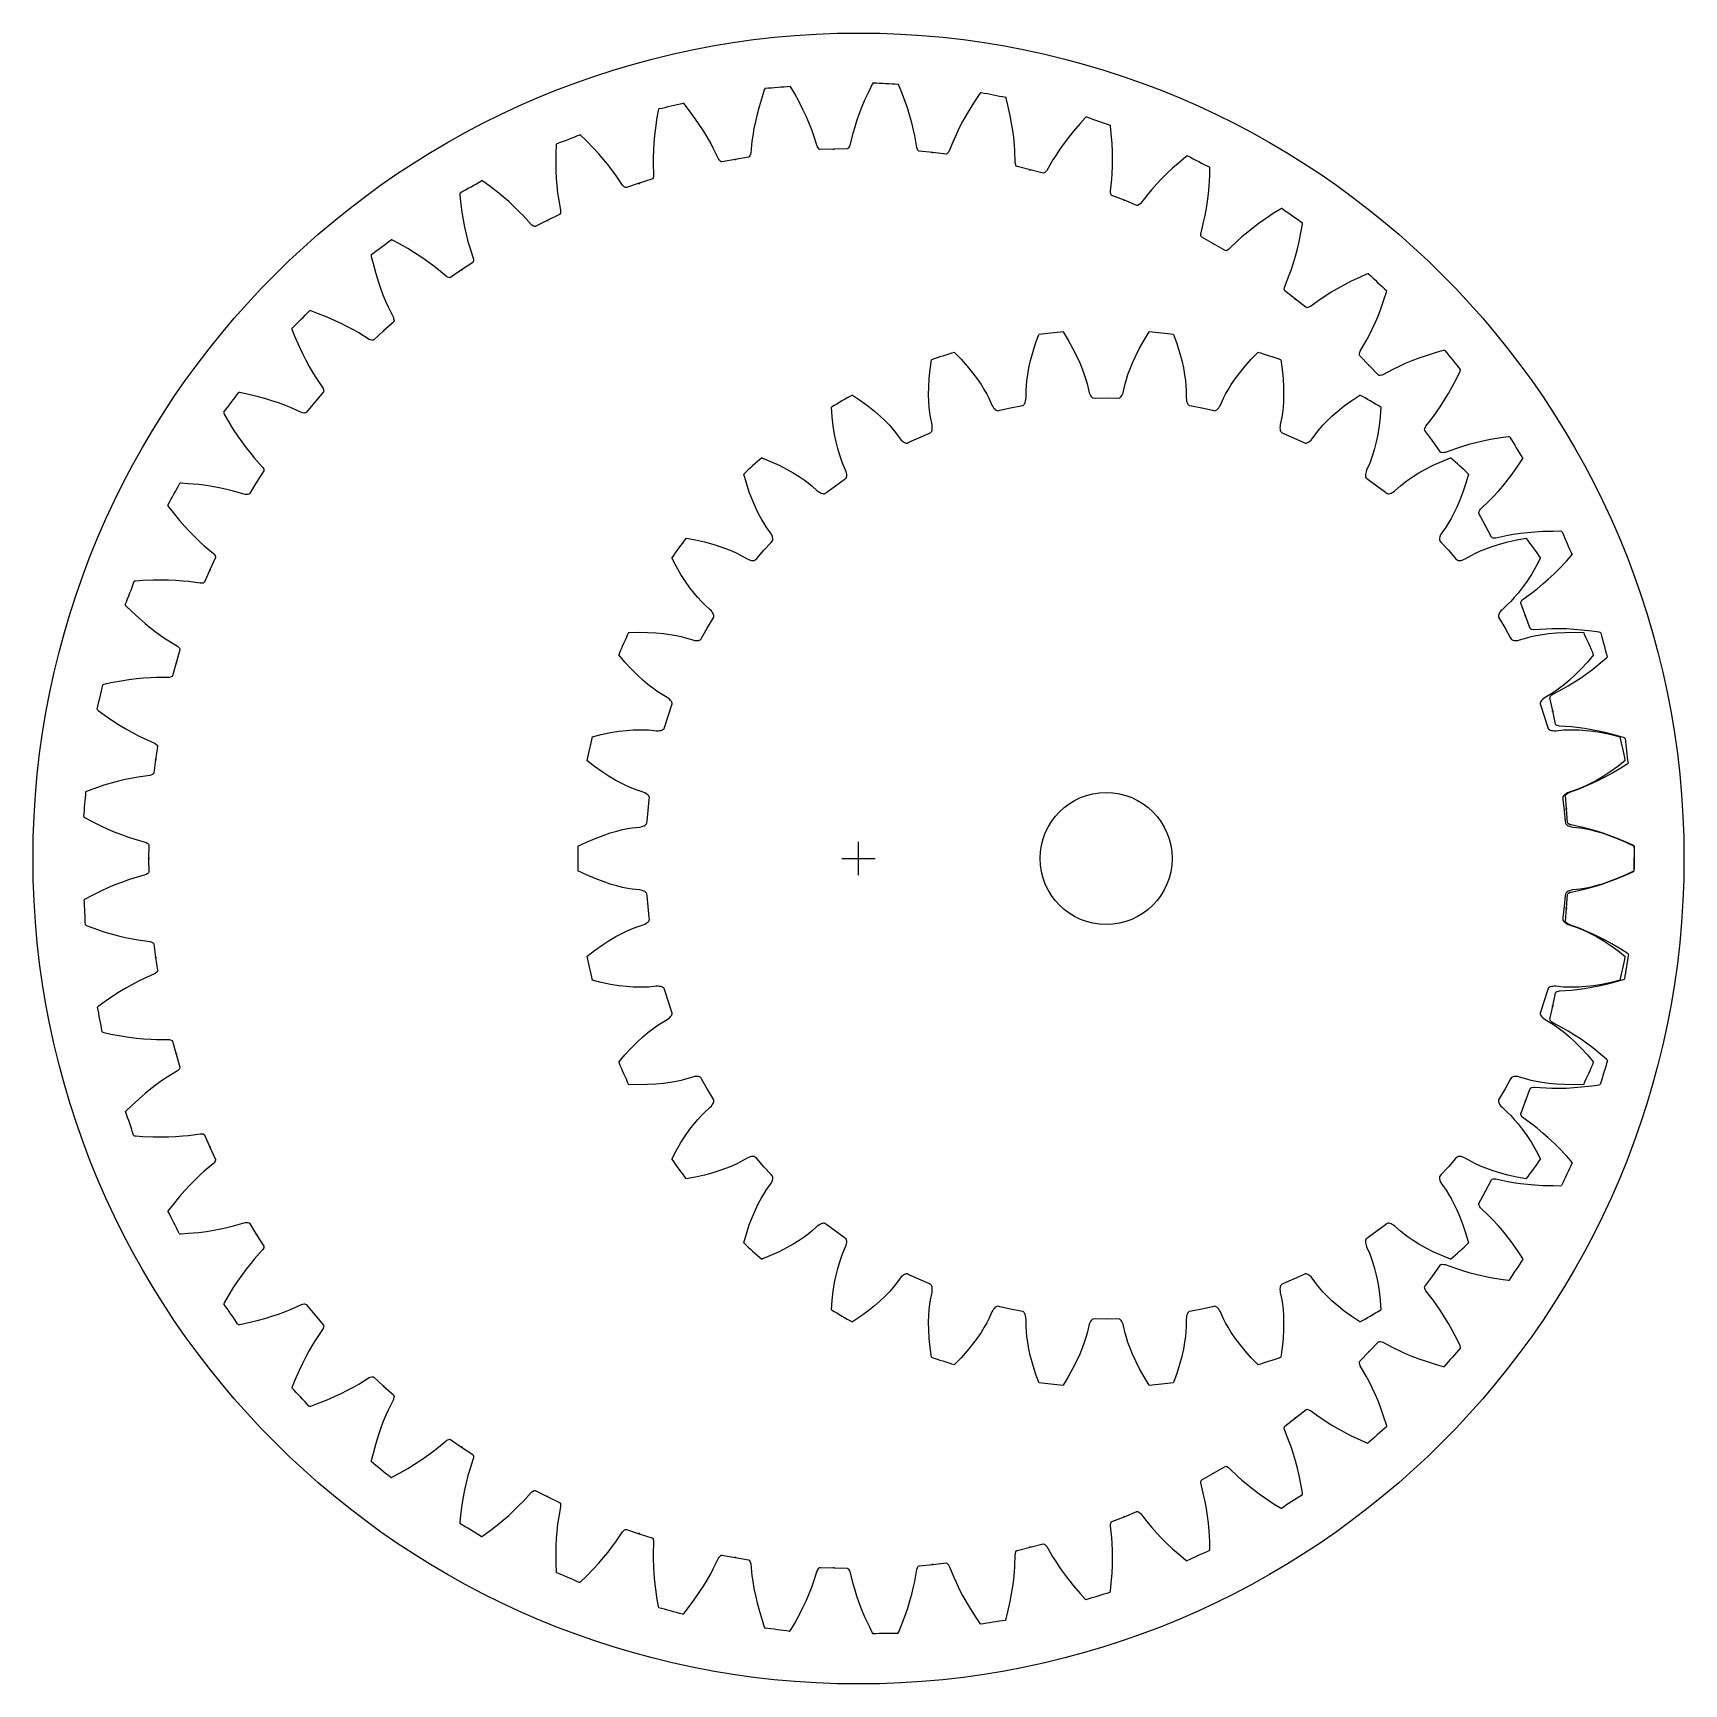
# Model space of a CAD drawing. Extents: x -25 to 25, y -25 to 25.
import ezdxf

# ---------------------------------------------------------------- set-up
doc = ezdxf.new("R2010")
doc.units = 0

msp = doc.modelspace()

# ---------------------------------------------------------------- linework, layer by layer
for p, q in [((0, -0.5), (0, 0.5)), ((0, -0.5), (0, 0.5)), ((0, -0.5), (0, 0.5)), ((0, -0.5), (0, 0.5)), ((-0.5, 0), (0.5, 0)), ((-0.5, 0), (0.5, 0)), ((-0.5, 0), (0.5, 0)), ((-0.5, 0), (0.5, 0))]:
    msp.add_line(p, q)
for centre, radius in [((0, 0), 25), ((0, 0), 25), ((7.5, 0), 2), ((7.5, 0), 2)]:
    msp.add_circle(centre, radius)
at = {"layer": 'layer0'}
for p, q in [((5.279, 15.329), (5.364, 15.598)), ((5.364, 15.598), (5.461, 15.87)), ((6.195, 15.947), (6.347, 15.702)), ((6.347, 15.702), (6.486, 15.456)), ((8.514, 15.456), (8.653, 15.702)), ((8.653, 15.702), (8.805, 15.947)), ((9.539, 15.87), (9.636, 15.598)), ((9.636, 15.598), (9.721, 15.329)), ((2.167, 14.813), (2.207, 15.099)), ((2.908, 15.327), (3.107, 15.119)), ((3.107, 15.119), (3.294, 14.907)), ((5.161, 14.855), (5.212, 15.081)), ((5.212, 15.081), (5.279, 15.329)), ((6.486, 15.456), (6.602, 15.227)), ((6.602, 15.227), (6.699, 15.016)), ((6.699, 15.016), (6.777, 14.826)), ((8.223, 14.826), (8.301, 15.016)), ((8.301, 15.016), (8.398, 15.227)), ((8.398, 15.227), (8.514, 15.456)), ((9.721, 15.329), (9.788, 15.081)), ((9.788, 15.081), (9.839, 14.855)), ((11.706, 14.907), (11.893, 15.119)), ((11.893, 15.119), (12.092, 15.327)), ((12.793, 15.099), (12.833, 14.813)), ((2.127, 14.276), (2.14, 14.532)), ((2.14, 14.532), (2.167, 14.813)), ((3.294, 14.907), (3.456, 14.708)), ((3.456, 14.708), (3.595, 14.522)), ((3.595, 14.522), (3.711, 14.351)), ((5.1, 14.472), (5.125, 14.652)), ((5.125, 14.652), (5.161, 14.855)), ((6.777, 14.826), (6.839, 14.655)), ((6.839, 14.655), (6.886, 14.504)), ((6.886, 14.504), (6.921, 14.375)), ((8.079, 14.375), (8.114, 14.504)), ((8.114, 14.504), (8.161, 14.655)), ((8.161, 14.655), (8.223, 14.826)), ((9.839, 14.855), (9.875, 14.652)), ((9.875, 14.652), (9.9, 14.472)), ((11.289, 14.351), (11.405, 14.522)), ((11.405, 14.522), (11.544, 14.708)), ((11.544, 14.708), (11.706, 14.907)), ((12.833, 14.813), (12.86, 14.532)), ((12.86, 14.532), (12.873, 14.276)), ((-0.179, 14.037), (0.06, 13.875)), ((2.124, 14.044), (2.127, 14.276)), ((2.13, 13.838), (2.124, 14.044)), ((3.711, 14.351), (3.806, 14.197)), ((3.806, 14.197), (3.884, 14.06)), ((3.884, 14.06), (3.945, 13.941)), ((5.075, 13.954), (5.077, 14.182)), ((5.077, 14.182), (5.084, 14.315)), ((5.084, 14.315), (5.1, 14.472)), ((6.921, 14.375), (6.971, 14.153)), ((6.971, 14.153), (6.986, 14.102)), ((6.986, 14.102), (7.004, 14.059)), ((7.004, 14.059), (7.023, 14.023)), ((7.023, 14.023), (7.043, 13.993)), ((7.957, 13.993), (7.977, 14.023)), ((7.977, 14.023), (7.996, 14.059)), ((7.996, 14.059), (8.014, 14.102)), ((8.014, 14.102), (8.029, 14.153)), ((8.029, 14.153), (8.079, 14.375)), ((9.9, 14.472), (9.916, 14.315)), ((9.916, 14.315), (9.923, 14.182)), ((9.923, 14.182), (9.925, 13.954)), ((11.055, 13.941), (11.116, 14.06)), ((11.116, 14.06), (11.194, 14.197)), ((11.194, 14.197), (11.289, 14.351)), ((12.876, 14.044), (12.87, 13.838)), ((12.873, 14.276), (12.876, 14.044)), ((14.94, 13.875), (15.179, 14.037)), ((-0.796, 13.381), (-0.817, 13.668)), ((0.06, 13.875), (0.287, 13.707)), ((0.287, 13.707), (0.487, 13.545)), ((0.487, 13.545), (0.661, 13.392)), ((2.143, 13.657), (2.13, 13.838)), ((2.161, 13.5), (2.143, 13.657)), ((2.182, 13.368), (2.161, 13.5)), ((3.945, 13.941), (4.04, 13.733)), ((4.04, 13.733), (4.066, 13.688)), ((4.066, 13.688), (4.092, 13.649)), ((4.092, 13.649), (4.118, 13.617)), ((4.118, 13.617), (4.144, 13.592)), ((4.144, 13.592), (4.169, 13.575)), ((4.169, 13.575), (4.193, 13.564)), ((4.193, 13.564), (4.217, 13.56)), ((4.217, 13.56), (4.28, 13.573)), ((4.28, 13.573), (4.6, 13.645)), ((4.6, 13.645), (4.92, 13.709)), ((4.92, 13.709), (4.984, 13.723)), ((4.984, 13.723), (5.004, 13.736)), ((5.004, 13.736), (5.022, 13.756)), ((5.022, 13.756), (5.038, 13.782)), ((5.038, 13.782), (5.051, 13.815)), ((5.051, 13.815), (5.062, 13.855)), ((5.062, 13.855), (5.07, 13.901)), ((5.07, 13.901), (5.075, 13.954)), ((7.043, 13.993), (7.064, 13.971)), ((7.064, 13.971), (7.086, 13.955)), ((7.086, 13.955), (7.108, 13.947)), ((7.108, 13.947), (7.173, 13.946)), ((7.173, 13.946), (7.5, 13.95)), ((7.5, 13.95), (7.827, 13.946)), ((7.827, 13.946), (7.892, 13.947)), ((7.892, 13.947), (7.914, 13.955)), ((7.914, 13.955), (7.936, 13.971)), ((7.936, 13.971), (7.957, 13.993)), ((9.925, 13.954), (9.93, 13.901)), ((9.93, 13.901), (9.938, 13.855)), ((9.938, 13.855), (9.949, 13.815)), ((9.949, 13.815), (9.962, 13.782)), ((9.962, 13.782), (9.978, 13.756)), ((9.978, 13.756), (9.996, 13.736)), ((9.996, 13.736), (10.016, 13.723)), ((10.016, 13.723), (10.08, 13.709)), ((10.08, 13.709), (10.4, 13.645)), ((10.4, 13.645), (10.72, 13.573)), ((10.72, 13.573), (10.783, 13.56)), ((10.783, 13.56), (10.807, 13.564)), ((10.807, 13.564), (10.831, 13.575)), ((10.831, 13.575), (10.856, 13.592)), ((10.856, 13.592), (10.882, 13.617)), ((10.882, 13.617), (10.908, 13.649)), ((10.908, 13.649), (10.934, 13.688)), ((10.934, 13.688), (10.96, 13.733)), ((10.96, 13.733), (11.055, 13.941)), ((12.839, 13.5), (12.818, 13.368)), ((12.857, 13.657), (12.839, 13.5)), ((12.87, 13.838), (12.857, 13.657)), ((14.339, 13.392), (14.513, 13.545)), ((14.513, 13.545), (14.713, 13.707)), ((14.713, 13.707), (14.94, 13.875)), ((15.817, 13.668), (15.796, 13.381)), ((-0.764, 13.1), (-0.796, 13.381)), ((-0.724, 12.846), (-0.764, 13.1)), ((0.661, 13.392), (0.81, 13.25)), ((0.81, 13.25), (0.935, 13.119)), ((0.935, 13.119), (1.04, 13.001)), ((1.04, 13.001), (1.124, 12.897)), ((2.227, 13.145), (2.182, 13.368)), ((2.226, 12.969), (2.232, 13.004)), ((2.233, 13.092), (2.227, 13.145)), ((2.232, 13.004), (2.235, 13.045)), ((2.235, 13.045), (2.233, 13.092)), ((12.767, 13.092), (12.765, 13.045)), ((12.765, 13.045), (12.768, 13.004)), ((12.773, 13.145), (12.767, 13.092)), ((12.768, 13.004), (12.774, 12.969)), ((12.818, 13.368), (12.773, 13.145)), ((13.876, 12.897), (13.96, 13.001)), ((13.96, 13.001), (14.065, 13.119)), ((14.065, 13.119), (14.19, 13.25)), ((14.19, 13.25), (14.339, 13.392)), ((15.764, 13.1), (15.724, 12.846)), ((15.796, 13.381), (15.764, 13.1)), ((-0.678, 12.619), (-0.724, 12.846)), ((-0.63, 12.419), (-0.678, 12.619)), ((1.124, 12.897), (1.26, 12.714)), ((1.26, 12.714), (1.295, 12.674)), ((1.295, 12.674), (1.328, 12.642)), ((1.328, 12.642), (1.361, 12.616)), ((1.361, 12.616), (1.391, 12.597)), ((1.391, 12.597), (1.419, 12.585)), ((1.419, 12.585), (1.446, 12.58)), ((1.446, 12.58), (1.469, 12.581)), ((1.469, 12.581), (1.529, 12.607)), ((1.529, 12.607), (1.826, 12.744)), ((1.826, 12.744), (2.126, 12.874)), ((2.126, 12.874), (2.186, 12.9)), ((2.186, 12.9), (2.202, 12.917)), ((2.202, 12.917), (2.216, 12.94)), ((2.216, 12.94), (2.226, 12.969)), ((12.774, 12.969), (12.784, 12.94)), ((12.784, 12.94), (12.798, 12.917)), ((12.798, 12.917), (12.814, 12.9)), ((12.814, 12.9), (12.874, 12.874)), ((12.874, 12.874), (13.174, 12.744)), ((13.174, 12.744), (13.471, 12.607)), ((13.471, 12.607), (13.531, 12.581)), ((13.531, 12.581), (13.554, 12.58)), ((13.554, 12.58), (13.581, 12.585)), ((13.581, 12.585), (13.609, 12.597)), ((13.609, 12.597), (13.639, 12.616)), ((13.639, 12.616), (13.672, 12.642)), ((13.672, 12.642), (13.705, 12.674)), ((13.705, 12.674), (13.74, 12.714)), ((13.74, 12.714), (13.876, 12.897)), ((15.678, 12.619), (15.63, 12.419)), ((15.724, 12.846), (15.678, 12.619)), ((-2.929, 12.134), (-2.662, 12.025)), ((-2.662, 12.025), (-2.405, 11.908)), ((-0.579, 12.245), (-0.63, 12.419)), ((-0.529, 12.095), (-0.579, 12.245)), ((-0.481, 11.97), (-0.529, 12.095)), ((15.529, 12.095), (15.481, 11.97)), ((15.579, 12.245), (15.529, 12.095)), ((15.63, 12.419), (15.579, 12.245)), ((17.405, 11.908), (17.662, 12.025)), ((17.662, 12.025), (17.929, 12.134)), ((-3.397, 11.364), (-3.477, 11.641)), ((-2.405, 11.908), (-2.176, 11.791)), ((-2.176, 11.791), (-1.974, 11.678)), ((-1.974, 11.678), (-1.799, 11.569)), ((-1.799, 11.569), (-1.649, 11.468)), ((-0.39, 11.761), (-0.481, 11.97)), ((-0.433, 11.475), (-0.38, 11.514)), ((-0.374, 11.711), (-0.39, 11.761)), ((-0.38, 11.514), (-0.368, 11.533)), ((-0.362, 11.666), (-0.374, 11.711)), ((-0.368, 11.533), (-0.359, 11.559)), ((-0.356, 11.625), (-0.362, 11.666)), ((-0.359, 11.559), (-0.355, 11.589)), ((-0.355, 11.589), (-0.356, 11.625)), ((15.356, 11.625), (15.355, 11.589)), ((15.355, 11.589), (15.359, 11.559)), ((15.362, 11.666), (15.356, 11.625)), ((15.359, 11.559), (15.368, 11.533)), ((15.374, 11.711), (15.362, 11.666)), ((15.368, 11.533), (15.38, 11.514)), ((15.39, 11.761), (15.374, 11.711)), ((15.38, 11.514), (15.433, 11.475)), ((15.481, 11.97), (15.39, 11.761)), ((16.649, 11.468), (16.799, 11.569)), ((16.799, 11.569), (16.974, 11.678)), ((16.974, 11.678), (17.176, 11.791)), ((17.176, 11.791), (17.405, 11.908)), ((18.477, 11.641), (18.397, 11.364)), ((-3.307, 11.096), (-3.397, 11.364)), ((-3.215, 10.856), (-3.307, 11.096)), ((-1.649, 11.468), (-1.522, 11.374)), ((-1.522, 11.374), (-1.418, 11.29)), ((-1.418, 11.29), (-1.247, 11.139)), ((-1.247, 11.139), (-1.205, 11.107)), ((-1.205, 11.107), (-1.165, 11.082)), ((-1.165, 11.082), (-1.128, 11.064)), ((-1.128, 11.064), (-1.095, 11.052)), ((-1.095, 11.052), (-1.064, 11.046)), ((-1.064, 11.046), (-1.038, 11.046)), ((-1.038, 11.046), (-1.015, 11.053)), ((-1.015, 11.053), (-0.962, 11.09)), ((-0.962, 11.09), (-0.7, 11.286)), ((-0.7, 11.286), (-0.433, 11.475)), ((15.433, 11.475), (15.7, 11.286)), ((15.7, 11.286), (15.962, 11.09)), ((15.962, 11.09), (16.015, 11.053)), ((16.015, 11.053), (16.038, 11.046)), ((16.038, 11.046), (16.064, 11.046)), ((16.064, 11.046), (16.095, 11.052)), ((16.095, 11.052), (16.128, 11.064)), ((16.128, 11.064), (16.165, 11.082)), ((16.165, 11.082), (16.205, 11.107)), ((16.205, 11.107), (16.247, 11.139)), ((16.247, 11.139), (16.418, 11.29)), ((16.418, 11.29), (16.522, 11.374)), ((16.522, 11.374), (16.649, 11.468)), ((18.307, 11.096), (18.215, 10.856)), ((18.397, 11.364), (18.307, 11.096)), ((-3.123, 10.643), (-3.215, 10.856)), ((-3.034, 10.457), (-3.123, 10.643)), ((18.123, 10.643), (18.034, 10.457)), ((18.215, 10.856), (18.123, 10.643)), ((-2.948, 10.297), (-3.034, 10.457)), ((-2.868, 10.161), (-2.948, 10.297)), ((-2.796, 10.049), (-2.868, 10.161)), ((-2.663, 9.863), (-2.796, 10.049)), ((17.796, 10.049), (17.663, 9.863)), ((17.868, 10.161), (17.796, 10.049)), ((17.948, 10.297), (17.868, 10.161)), ((18.034, 10.457), (17.948, 10.297)), ((-5.224, 9.7), (-4.94, 9.649)), ((-4.94, 9.649), (-4.664, 9.588)), ((-4.664, 9.588), (-4.416, 9.522)), ((-4.416, 9.522), (-4.195, 9.453)), ((-2.867, 9.334), (-2.645, 9.575)), ((-2.637, 9.818), (-2.663, 9.863)), ((-2.645, 9.575), (-2.602, 9.624)), ((-2.616, 9.776), (-2.637, 9.818)), ((-2.602, 9.737), (-2.616, 9.776)), ((-2.593, 9.703), (-2.602, 9.737)), ((-2.602, 9.624), (-2.594, 9.646)), ((-2.594, 9.646), (-2.591, 9.672)), ((-2.591, 9.672), (-2.593, 9.703)), ((17.593, 9.703), (17.591, 9.672)), ((17.591, 9.672), (17.594, 9.646)), ((17.602, 9.737), (17.593, 9.703)), ((17.594, 9.646), (17.602, 9.624)), ((17.616, 9.776), (17.602, 9.737)), ((17.602, 9.624), (17.645, 9.575)), ((17.637, 9.818), (17.616, 9.776)), ((17.663, 9.863), (17.637, 9.818)), ((17.645, 9.575), (17.867, 9.334)), ((19.195, 9.453), (19.416, 9.522)), ((19.416, 9.522), (19.664, 9.588)), ((19.664, 9.588), (19.94, 9.649)), ((19.94, 9.649), (20.224, 9.7)), ((-5.521, 8.85), (-5.657, 9.104)), ((-4.195, 9.453), (-4.001, 9.383)), ((-4.001, 9.383), (-3.833, 9.315)), ((-3.833, 9.315), (-3.689, 9.249)), ((-3.689, 9.249), (-3.57, 9.189)), ((-3.57, 9.189), (-3.372, 9.077)), ((-3.372, 9.077), (-3.324, 9.055)), ((-3.324, 9.055), (-3.28, 9.039)), ((-3.28, 9.039), (-3.24, 9.028)), ((-3.24, 9.028), (-3.205, 9.024)), ((-3.205, 9.024), (-3.174, 9.024)), ((-3.174, 9.024), (-3.148, 9.03)), ((-3.148, 9.03), (-3.127, 9.041)), ((-3.127, 9.041), (-3.083, 9.089)), ((-3.083, 9.089), (-2.867, 9.334)), ((17.867, 9.334), (18.083, 9.089)), ((18.083, 9.089), (18.127, 9.041)), ((18.127, 9.041), (18.148, 9.03)), ((18.148, 9.03), (18.174, 9.024)), ((18.174, 9.024), (18.205, 9.024)), ((18.205, 9.024), (18.24, 9.028)), ((18.24, 9.028), (18.28, 9.039)), ((18.28, 9.039), (18.324, 9.055)), ((18.324, 9.055), (18.372, 9.077)), ((18.372, 9.077), (18.57, 9.189)), ((18.57, 9.189), (18.689, 9.249)), ((18.689, 9.249), (18.833, 9.315)), ((18.833, 9.315), (19.001, 9.383)), ((19.001, 9.383), (19.195, 9.453)), ((20.657, 9.104), (20.521, 8.85)), ((-5.378, 8.606), (-5.521, 8.85)), ((-5.238, 8.391), (-5.378, 8.606)), ((20.378, 8.606), (20.238, 8.391)), ((20.521, 8.85), (20.378, 8.606)), ((-5.104, 8.202), (-5.238, 8.391)), ((-4.978, 8.039), (-5.104, 8.202)), ((-4.861, 7.9), (-4.978, 8.039)), ((19.978, 8.039), (19.861, 7.9)), ((20.104, 8.202), (19.978, 8.039)), ((20.238, 8.391), (20.104, 8.202)), ((-4.754, 7.784), (-4.861, 7.9)), ((-4.66, 7.689), (-4.754, 7.784)), ((-4.492, 7.535), (-4.66, 7.689)), ((-4.456, 7.496), (-4.492, 7.535)), ((19.492, 7.535), (19.456, 7.496)), ((19.66, 7.689), (19.492, 7.535)), ((19.754, 7.784), (19.66, 7.689)), ((19.861, 7.9), (19.754, 7.784)), ((-4.581, 6.975), (-4.414, 7.256)), ((-4.427, 7.459), (-4.456, 7.496)), ((-4.405, 7.424), (-4.427, 7.459)), ((-4.414, 7.256), (-4.382, 7.313)), ((-4.39, 7.392), (-4.405, 7.424)), ((-4.381, 7.363), (-4.39, 7.392)), ((-4.382, 7.313), (-4.378, 7.336)), ((-4.378, 7.336), (-4.381, 7.363)), ((19.381, 7.363), (19.378, 7.336)), ((19.378, 7.336), (19.382, 7.313)), ((19.39, 7.392), (19.381, 7.363)), ((19.382, 7.313), (19.414, 7.256)), ((19.405, 7.424), (19.39, 7.392)), ((19.427, 7.459), (19.405, 7.424)), ((19.414, 7.256), (19.581, 6.975)), ((19.456, 7.496), (19.427, 7.459)), ((-6.963, 6.843), (-6.675, 6.852)), ((-6.675, 6.852), (-6.392, 6.849)), ((-6.392, 6.849), (-6.136, 6.836)), ((-6.136, 6.836), (-5.905, 6.815)), ((-5.905, 6.815), (-5.701, 6.787)), ((-5.701, 6.787), (-5.522, 6.755)), ((-5.522, 6.755), (-5.368, 6.721)), ((-5.368, 6.721), (-5.239, 6.687)), ((-5.239, 6.687), (-5.021, 6.618)), ((-5.021, 6.618), (-4.97, 6.606)), ((-4.97, 6.606), (-4.924, 6.6)), ((-4.924, 6.6), (-4.882, 6.598)), ((-4.882, 6.598), (-4.847, 6.601)), ((-4.847, 6.601), (-4.817, 6.608)), ((-4.817, 6.608), (-4.793, 6.619)), ((-4.793, 6.619), (-4.774, 6.634)), ((-4.774, 6.634), (-4.741, 6.69)), ((-4.741, 6.69), (-4.581, 6.975)), ((19.581, 6.975), (19.741, 6.69)), ((19.741, 6.69), (19.774, 6.634)), ((19.774, 6.634), (19.793, 6.619)), ((19.793, 6.619), (19.817, 6.608)), ((19.817, 6.608), (19.847, 6.601)), ((19.847, 6.601), (19.882, 6.598)), ((19.882, 6.598), (19.924, 6.6)), ((19.924, 6.6), (19.97, 6.606)), ((19.97, 6.606), (20.021, 6.618)), ((20.021, 6.618), (20.239, 6.687)), ((20.239, 6.687), (20.368, 6.721)), ((20.368, 6.721), (20.522, 6.755)), ((20.522, 6.755), (20.701, 6.787)), ((20.701, 6.787), (20.905, 6.815)), ((20.905, 6.815), (21.136, 6.836)), ((21.136, 6.836), (21.392, 6.849)), ((21.392, 6.849), (21.675, 6.852)), ((21.675, 6.852), (21.963, 6.843)), ((-7.077, 5.949), (-7.263, 6.169)), ((22.263, 6.169), (22.077, 5.949)), ((-6.886, 5.741), (-7.077, 5.949)), ((-6.704, 5.559), (-6.886, 5.741)), ((-6.534, 5.402), (-6.704, 5.559)), ((21.704, 5.559), (21.534, 5.402)), ((21.886, 5.741), (21.704, 5.559)), ((22.077, 5.949), (21.886, 5.741)), ((-6.377, 5.269), (-6.534, 5.402)), ((-6.233, 5.157), (-6.377, 5.269)), ((-6.105, 5.066), (-6.233, 5.157)), ((-5.993, 4.993), (-6.105, 5.066)), ((21.105, 5.066), (20.993, 4.993)), ((21.233, 5.157), (21.105, 5.066)), ((21.377, 5.269), (21.233, 5.157)), ((21.534, 5.402), (21.377, 5.269)), ((-5.797, 4.877), (-5.993, 4.993)), ((-5.754, 4.846), (-5.797, 4.877)), ((-5.767, 4.311), (-5.663, 4.621)), ((-5.718, 4.816), (-5.754, 4.846)), ((-5.689, 4.787), (-5.718, 4.816)), ((-5.667, 4.759), (-5.689, 4.787)), ((-5.652, 4.732), (-5.667, 4.759)), ((-5.663, 4.621), (-5.643, 4.683)), ((-5.644, 4.706), (-5.652, 4.732)), ((-5.643, 4.683), (-5.644, 4.706)), ((20.644, 4.706), (20.643, 4.683)), ((20.643, 4.683), (20.663, 4.621)), ((20.652, 4.732), (20.644, 4.706)), ((20.667, 4.759), (20.652, 4.732)), ((20.663, 4.621), (20.767, 4.311)), ((20.689, 4.787), (20.667, 4.759)), ((20.718, 4.816), (20.689, 4.787)), ((20.754, 4.846), (20.718, 4.816)), ((20.797, 4.877), (20.754, 4.846)), ((20.993, 4.993), (20.797, 4.877)), ((-5.865, 3.999), (-5.767, 4.311)), ((20.767, 4.311), (20.865, 3.999)), ((-8.07, 3.686), (-7.79, 3.755)), ((-7.79, 3.755), (-7.513, 3.811)), ((-7.513, 3.811), (-7.259, 3.852)), ((-7.259, 3.852), (-7.029, 3.879)), ((-7.029, 3.879), (-6.823, 3.894)), ((-6.823, 3.894), (-6.642, 3.9)), ((-6.642, 3.9), (-6.484, 3.899)), ((-6.484, 3.899), (-6.351, 3.892)), ((-6.351, 3.892), (-6.124, 3.87)), ((-6.124, 3.87), (-6.071, 3.869)), ((-6.071, 3.869), (-6.024, 3.873)), ((-6.024, 3.873), (-5.984, 3.879)), ((-5.984, 3.879), (-5.949, 3.89)), ((-5.949, 3.89), (-5.921, 3.903)), ((-5.921, 3.903), (-5.9, 3.918)), ((-5.9, 3.918), (-5.885, 3.937)), ((-5.885, 3.937), (-5.865, 3.999)), ((20.865, 3.999), (20.885, 3.937)), ((20.885, 3.937), (20.9, 3.918)), ((20.9, 3.918), (20.921, 3.903)), ((20.921, 3.903), (20.949, 3.89)), ((20.949, 3.89), (20.984, 3.879)), ((20.984, 3.879), (21.024, 3.873)), ((21.024, 3.873), (21.071, 3.869)), ((21.071, 3.869), (21.124, 3.87)), ((21.124, 3.87), (21.351, 3.892)), ((21.351, 3.892), (21.484, 3.899)), ((21.484, 3.899), (21.642, 3.9)), ((21.642, 3.9), (21.823, 3.894)), ((21.823, 3.894), (22.029, 3.879)), ((22.029, 3.879), (22.259, 3.852)), ((22.259, 3.852), (22.513, 3.811)), ((22.513, 3.811), (22.79, 3.755)), ((22.79, 3.755), (23.07, 3.686)), ((-7.995, 2.788), (-8.223, 2.965)), ((-7.765, 2.624), (-7.995, 2.788)), ((-7.55, 2.484), (-7.765, 2.624)), ((22.765, 2.624), (22.55, 2.484)), ((22.995, 2.788), (22.765, 2.624)), ((23.223, 2.965), (22.995, 2.788)), ((-7.35, 2.366), (-7.55, 2.484)), ((-7.169, 2.268), (-7.35, 2.366)), ((-7.006, 2.189), (-7.169, 2.268)), ((-6.861, 2.126), (-7.006, 2.189)), ((-6.736, 2.078), (-6.861, 2.126)), ((-6.52, 2.006), (-6.736, 2.078)), ((-6.472, 1.985), (-6.52, 2.006)), ((21.52, 2.006), (21.472, 1.985)), ((21.736, 2.078), (21.52, 2.006)), ((21.861, 2.126), (21.736, 2.078)), ((22.006, 2.189), (21.861, 2.126)), ((22.169, 2.268), (22.006, 2.189)), ((22.35, 2.366), (22.169, 2.268)), ((22.55, 2.484), (22.35, 2.366)), ((-6.43, 1.963), (-6.472, 1.985)), ((-6.396, 1.94), (-6.43, 1.963)), ((-6.369, 1.917), (-6.396, 1.94)), ((-6.374, 1.458), (-6.336, 1.783)), ((-6.348, 1.894), (-6.369, 1.917)), ((-6.335, 1.871), (-6.348, 1.894)), ((-6.336, 1.783), (-6.329, 1.848)), ((-6.329, 1.848), (-6.335, 1.871)), ((21.335, 1.871), (21.329, 1.848)), ((21.329, 1.848), (21.336, 1.783)), ((21.348, 1.894), (21.335, 1.871)), ((21.336, 1.783), (21.374, 1.458)), ((21.369, 1.917), (21.348, 1.894)), ((21.396, 1.94), (21.369, 1.917)), ((21.43, 1.963), (21.396, 1.94)), ((21.472, 1.985), (21.43, 1.963)), ((-6.496, 0.991), (-6.464, 1.008)), ((-6.464, 1.008), (-6.44, 1.027)), ((-6.44, 1.027), (-6.422, 1.047)), ((-6.422, 1.047), (-6.411, 1.068)), ((-6.411, 1.068), (-6.404, 1.132)), ((-6.404, 1.132), (-6.374, 1.458)), ((21.374, 1.458), (21.404, 1.132)), ((21.404, 1.132), (21.411, 1.068)), ((21.411, 1.068), (21.422, 1.047)), ((21.422, 1.047), (21.44, 1.027)), ((21.44, 1.027), (21.464, 1.008)), ((21.464, 1.008), (21.496, 0.991)), ((-8.236, 0.494), (-7.977, 0.607)), ((-7.977, 0.607), (-7.737, 0.699)), ((-7.737, 0.699), (-7.518, 0.773)), ((-7.518, 0.773), (-7.32, 0.831)), ((-7.32, 0.831), (-7.144, 0.874)), ((-7.144, 0.874), (-6.989, 0.906)), ((-6.989, 0.906), (-6.857, 0.927)), ((-6.857, 0.927), (-6.631, 0.953)), ((-6.631, 0.953), (-6.579, 0.963)), ((-6.579, 0.963), (-6.534, 0.976)), ((-6.534, 0.976), (-6.496, 0.991)), ((21.496, 0.991), (21.534, 0.976)), ((21.534, 0.976), (21.579, 0.963)), ((21.579, 0.963), (21.631, 0.953)), ((21.631, 0.953), (21.857, 0.927)), ((21.857, 0.927), (21.989, 0.906)), ((21.989, 0.906), (22.144, 0.874)), ((22.144, 0.874), (22.32, 0.831)), ((22.32, 0.831), (22.518, 0.773)), ((22.518, 0.773), (22.737, 0.699)), ((22.737, 0.699), (22.977, 0.607)), ((22.977, 0.607), (23.236, 0.494)), ((-8.496, 0.369), (-8.236, 0.494)), ((23.236, 0.494), (23.496, 0.369)), ((-8.236, -0.494), (-8.496, -0.369)), ((-7.977, -0.607), (-8.236, -0.494)), ((23.236, -0.494), (22.977, -0.607)), ((23.496, -0.369), (23.236, -0.494)), ((-7.737, -0.699), (-7.977, -0.607)), ((-7.518, -0.773), (-7.737, -0.699)), ((-7.32, -0.831), (-7.518, -0.773)), ((-7.144, -0.874), (-7.32, -0.831)), ((-6.989, -0.906), (-7.144, -0.874)), ((-6.857, -0.927), (-6.989, -0.906)), ((-6.631, -0.953), (-6.857, -0.927)), ((-6.579, -0.963), (-6.631, -0.953)), ((-6.534, -0.976), (-6.579, -0.963)), ((-6.496, -0.991), (-6.534, -0.976)), ((-6.464, -1.008), (-6.496, -0.991)), ((21.496, -0.991), (21.464, -1.008)), ((21.534, -0.976), (21.496, -0.991)), ((21.579, -0.963), (21.534, -0.976)), ((21.631, -0.953), (21.579, -0.963)), ((21.857, -0.927), (21.631, -0.953)), ((21.989, -0.906), (21.857, -0.927)), ((22.144, -0.874), (21.989, -0.906)), ((22.32, -0.831), (22.144, -0.874)), ((22.518, -0.773), (22.32, -0.831)), ((22.737, -0.699), (22.518, -0.773)), ((22.977, -0.607), (22.737, -0.699)), ((-6.44, -1.027), (-6.464, -1.008)), ((-6.422, -1.047), (-6.44, -1.027)), ((-6.411, -1.068), (-6.422, -1.047)), ((-6.404, -1.132), (-6.411, -1.068)), ((-6.374, -1.458), (-6.404, -1.132)), ((-6.336, -1.783), (-6.374, -1.458)), ((21.374, -1.458), (21.336, -1.783)), ((21.404, -1.132), (21.374, -1.458)), ((21.411, -1.068), (21.404, -1.132)), ((21.422, -1.047), (21.411, -1.068)), ((21.44, -1.027), (21.422, -1.047)), ((21.464, -1.008), (21.44, -1.027)), ((-6.52, -2.006), (-6.472, -1.985)), ((-6.472, -1.985), (-6.43, -1.963)), ((-6.43, -1.963), (-6.396, -1.94)), ((-6.396, -1.94), (-6.369, -1.917)), ((-6.369, -1.917), (-6.348, -1.894)), ((-6.348, -1.894), (-6.335, -1.871)), ((-6.329, -1.848), (-6.336, -1.783)), ((-6.335, -1.871), (-6.329, -1.848)), ((21.336, -1.783), (21.329, -1.848)), ((21.329, -1.848), (21.335, -1.871)), ((21.335, -1.871), (21.348, -1.894)), ((21.348, -1.894), (21.369, -1.917)), ((21.369, -1.917), (21.396, -1.94)), ((21.396, -1.94), (21.43, -1.963)), ((21.43, -1.963), (21.472, -1.985)), ((21.472, -1.985), (21.52, -2.006)), ((-7.765, -2.624), (-7.55, -2.484)), ((-7.55, -2.484), (-7.35, -2.366)), ((-7.35, -2.366), (-7.169, -2.268)), ((-7.169, -2.268), (-7.006, -2.189)), ((-7.006, -2.189), (-6.861, -2.126)), ((-6.861, -2.126), (-6.736, -2.078)), ((-6.736, -2.078), (-6.52, -2.006)), ((21.52, -2.006), (21.736, -2.078)), ((21.736, -2.078), (21.861, -2.126)), ((21.861, -2.126), (22.006, -2.189)), ((22.006, -2.189), (22.169, -2.268)), ((22.169, -2.268), (22.35, -2.366)), ((22.35, -2.366), (22.55, -2.484)), ((22.55, -2.484), (22.765, -2.624)), ((-8.223, -2.965), (-7.995, -2.788)), ((-7.995, -2.788), (-7.765, -2.624)), ((22.765, -2.624), (22.995, -2.788)), ((22.995, -2.788), (23.223, -2.965)), ((-7.79, -3.755), (-8.07, -3.686)), ((-7.513, -3.811), (-7.79, -3.755)), ((-7.259, -3.852), (-7.513, -3.811)), ((-7.029, -3.879), (-7.259, -3.852)), ((-6.823, -3.894), (-7.029, -3.879)), ((-6.642, -3.9), (-6.823, -3.894)), ((-6.484, -3.899), (-6.642, -3.9)), ((-6.351, -3.892), (-6.484, -3.899)), ((-6.124, -3.87), (-6.351, -3.892)), ((-6.071, -3.869), (-6.124, -3.87)), ((-6.024, -3.873), (-6.071, -3.869)), ((-5.984, -3.879), (-6.024, -3.873)), ((-5.949, -3.89), (-5.984, -3.879)), ((-5.921, -3.903), (-5.949, -3.89)), ((-5.9, -3.918), (-5.921, -3.903)), ((-5.885, -3.937), (-5.9, -3.918)), ((-5.865, -3.999), (-5.885, -3.937)), ((-5.767, -4.311), (-5.865, -3.999)), ((20.865, -3.999), (20.767, -4.311)), ((20.885, -3.937), (20.865, -3.999)), ((20.9, -3.918), (20.885, -3.937)), ((20.921, -3.903), (20.9, -3.918)), ((20.949, -3.89), (20.921, -3.903)), ((20.984, -3.879), (20.949, -3.89)), ((21.024, -3.873), (20.984, -3.879)), ((21.071, -3.869), (21.024, -3.873)), ((21.124, -3.87), (21.071, -3.869)), ((21.351, -3.892), (21.124, -3.87)), ((21.484, -3.899), (21.351, -3.892)), ((21.642, -3.9), (21.484, -3.899)), ((21.823, -3.894), (21.642, -3.9)), ((22.029, -3.879), (21.823, -3.894)), ((22.259, -3.852), (22.029, -3.879)), ((22.513, -3.811), (22.259, -3.852)), ((22.79, -3.755), (22.513, -3.811)), ((23.07, -3.686), (22.79, -3.755)), ((-5.663, -4.621), (-5.767, -4.311)), ((20.767, -4.311), (20.663, -4.621)), ((-6.105, -5.066), (-5.993, -4.993)), ((-5.993, -4.993), (-5.797, -4.877)), ((-5.797, -4.877), (-5.754, -4.846)), ((-5.754, -4.846), (-5.718, -4.816)), ((-5.718, -4.816), (-5.689, -4.787)), ((-5.689, -4.787), (-5.667, -4.759)), ((-5.667, -4.759), (-5.652, -4.732)), ((-5.643, -4.683), (-5.663, -4.621)), ((-5.652, -4.732), (-5.644, -4.706)), ((-5.644, -4.706), (-5.643, -4.683)), ((20.663, -4.621), (20.643, -4.683)), ((20.643, -4.683), (20.644, -4.706)), ((20.644, -4.706), (20.652, -4.732)), ((20.652, -4.732), (20.667, -4.759)), ((20.667, -4.759), (20.689, -4.787)), ((20.689, -4.787), (20.718, -4.816)), ((20.718, -4.816), (20.754, -4.846)), ((20.754, -4.846), (20.797, -4.877)), ((20.797, -4.877), (20.993, -4.993)), ((20.993, -4.993), (21.105, -5.066)), ((-6.704, -5.559), (-6.534, -5.402)), ((-6.534, -5.402), (-6.377, -5.269)), ((-6.377, -5.269), (-6.233, -5.157)), ((-6.233, -5.157), (-6.105, -5.066)), ((21.105, -5.066), (21.233, -5.157)), ((21.233, -5.157), (21.377, -5.269)), ((21.377, -5.269), (21.534, -5.402)), ((21.534, -5.402), (21.704, -5.559)), ((-7.263, -6.169), (-7.077, -5.949)), ((-7.077, -5.949), (-6.886, -5.741)), ((-6.886, -5.741), (-6.704, -5.559)), ((21.704, -5.559), (21.886, -5.741)), ((21.886, -5.741), (22.077, -5.949)), ((22.077, -5.949), (22.263, -6.169)), ((-6.675, -6.852), (-6.963, -6.843)), ((-6.392, -6.849), (-6.675, -6.852)), ((-6.136, -6.836), (-6.392, -6.849)), ((-5.905, -6.815), (-6.136, -6.836)), ((-5.701, -6.787), (-5.905, -6.815)), ((-5.522, -6.755), (-5.701, -6.787)), ((-5.368, -6.721), (-5.522, -6.755)), ((-5.239, -6.687), (-5.368, -6.721)), ((-5.021, -6.618), (-5.239, -6.687)), ((-4.97, -6.606), (-5.021, -6.618)), ((-4.924, -6.6), (-4.97, -6.606)), ((-4.882, -6.598), (-4.924, -6.6)), ((-4.847, -6.601), (-4.882, -6.598)), ((-4.817, -6.608), (-4.847, -6.601)), ((-4.793, -6.619), (-4.817, -6.608)), ((-4.774, -6.634), (-4.793, -6.619)), ((-4.741, -6.69), (-4.774, -6.634)), ((-4.581, -6.975), (-4.741, -6.69)), ((-4.414, -7.256), (-4.581, -6.975)), ((19.581, -6.975), (19.414, -7.256)), ((19.741, -6.69), (19.581, -6.975)), ((19.774, -6.634), (19.741, -6.69)), ((19.793, -6.619), (19.774, -6.634)), ((19.817, -6.608), (19.793, -6.619)), ((19.847, -6.601), (19.817, -6.608)), ((19.882, -6.598), (19.847, -6.601)), ((19.924, -6.6), (19.882, -6.598)), ((19.97, -6.606), (19.924, -6.6)), ((20.021, -6.618), (19.97, -6.606)), ((20.239, -6.687), (20.021, -6.618)), ((20.368, -6.721), (20.239, -6.687)), ((20.522, -6.755), (20.368, -6.721)), ((20.701, -6.787), (20.522, -6.755)), ((20.905, -6.815), (20.701, -6.787)), ((21.136, -6.836), (20.905, -6.815)), ((21.392, -6.849), (21.136, -6.836)), ((21.675, -6.852), (21.392, -6.849)), ((21.963, -6.843), (21.675, -6.852)), ((-4.492, -7.535), (-4.456, -7.496)), ((-4.456, -7.496), (-4.427, -7.459)), ((-4.427, -7.459), (-4.405, -7.424)), ((-4.382, -7.313), (-4.414, -7.256)), ((-4.405, -7.424), (-4.39, -7.392)), ((-4.39, -7.392), (-4.381, -7.363)), ((-4.378, -7.336), (-4.382, -7.313)), ((-4.381, -7.363), (-4.378, -7.336)), ((19.382, -7.313), (19.378, -7.336)), ((19.378, -7.336), (19.381, -7.363)), ((19.381, -7.363), (19.39, -7.392)), ((19.414, -7.256), (19.382, -7.313)), ((19.39, -7.392), (19.405, -7.424)), ((19.405, -7.424), (19.427, -7.459)), ((19.427, -7.459), (19.456, -7.496)), ((19.456, -7.496), (19.492, -7.535)), ((-4.978, -8.039), (-4.861, -7.9)), ((-4.861, -7.9), (-4.754, -7.784)), ((-4.754, -7.784), (-4.66, -7.689)), ((-4.66, -7.689), (-4.492, -7.535)), ((19.492, -7.535), (19.66, -7.689)), ((19.66, -7.689), (19.754, -7.784)), ((19.754, -7.784), (19.861, -7.9)), ((19.861, -7.9), (19.978, -8.039)), ((-5.378, -8.606), (-5.238, -8.391)), ((-5.238, -8.391), (-5.104, -8.202)), ((-5.104, -8.202), (-4.978, -8.039)), ((19.978, -8.039), (20.104, -8.202)), ((20.104, -8.202), (20.238, -8.391)), ((20.238, -8.391), (20.378, -8.606)), ((-5.657, -9.104), (-5.521, -8.85)), ((-5.521, -8.85), (-5.378, -8.606)), ((20.378, -8.606), (20.521, -8.85)), ((20.521, -8.85), (20.657, -9.104)), ((-4.195, -9.453), (-4.416, -9.522)), ((-4.001, -9.383), (-4.195, -9.453)), ((-3.833, -9.315), (-4.001, -9.383)), ((-3.689, -9.249), (-3.833, -9.315)), ((-3.57, -9.189), (-3.689, -9.249)), ((-3.372, -9.077), (-3.57, -9.189)), ((-3.324, -9.055), (-3.372, -9.077)), ((-3.28, -9.039), (-3.324, -9.055)), ((-3.24, -9.028), (-3.28, -9.039)), ((-3.205, -9.024), (-3.24, -9.028)), ((-3.174, -9.024), (-3.205, -9.024)), ((-3.148, -9.03), (-3.174, -9.024)), ((-3.127, -9.041), (-3.148, -9.03)), ((-3.083, -9.089), (-3.127, -9.041)), ((-2.867, -9.334), (-3.083, -9.089)), ((-2.645, -9.575), (-2.867, -9.334)), ((17.867, -9.334), (17.645, -9.575)), ((18.083, -9.089), (17.867, -9.334)), ((18.127, -9.041), (18.083, -9.089)), ((18.148, -9.03), (18.127, -9.041)), ((18.174, -9.024), (18.148, -9.03)), ((18.205, -9.024), (18.174, -9.024)), ((18.24, -9.028), (18.205, -9.024)), ((18.28, -9.039), (18.24, -9.028)), ((18.324, -9.055), (18.28, -9.039)), ((18.372, -9.077), (18.324, -9.055)), ((18.57, -9.189), (18.372, -9.077)), ((18.689, -9.249), (18.57, -9.189)), ((18.833, -9.315), (18.689, -9.249)), ((19.001, -9.383), (18.833, -9.315)), ((19.195, -9.453), (19.001, -9.383)), ((19.416, -9.522), (19.195, -9.453)), ((-4.94, -9.649), (-5.224, -9.7)), ((-4.664, -9.588), (-4.94, -9.649)), ((-4.416, -9.522), (-4.664, -9.588)), ((-2.796, -10.049), (-2.663, -9.863)), ((-2.663, -9.863), (-2.637, -9.818)), ((-2.602, -9.624), (-2.645, -9.575)), ((-2.637, -9.818), (-2.616, -9.776)), ((-2.616, -9.776), (-2.602, -9.737)), ((-2.594, -9.646), (-2.602, -9.624)), ((-2.602, -9.737), (-2.593, -9.703)), ((-2.591, -9.672), (-2.594, -9.646)), ((-2.593, -9.703), (-2.591, -9.672)), ((17.594, -9.646), (17.591, -9.672)), ((17.591, -9.672), (17.593, -9.703)), ((17.593, -9.703), (17.602, -9.737)), ((17.602, -9.624), (17.594, -9.646)), ((17.645, -9.575), (17.602, -9.624)), ((17.602, -9.737), (17.616, -9.776)), ((17.616, -9.776), (17.637, -9.818)), ((17.637, -9.818), (17.663, -9.863)), ((17.663, -9.863), (17.796, -10.049)), ((19.664, -9.588), (19.416, -9.522)), ((19.94, -9.649), (19.664, -9.588)), ((20.224, -9.7), (19.94, -9.649)), ((-3.123, -10.643), (-3.034, -10.457)), ((-3.034, -10.457), (-2.948, -10.297)), ((-2.948, -10.297), (-2.868, -10.161)), ((-2.868, -10.161), (-2.796, -10.049)), ((17.796, -10.049), (17.868, -10.161)), ((17.868, -10.161), (17.948, -10.297)), ((17.948, -10.297), (18.034, -10.457)), ((18.034, -10.457), (18.123, -10.643)), ((-3.307, -11.096), (-3.215, -10.856)), ((-3.215, -10.856), (-3.123, -10.643)), ((18.123, -10.643), (18.215, -10.856)), ((18.215, -10.856), (18.307, -11.096)), ((-3.477, -11.641), (-3.397, -11.364)), ((-3.397, -11.364), (-3.307, -11.096)), ((-1.649, -11.468), (-1.799, -11.569)), ((-1.522, -11.374), (-1.649, -11.468)), ((-1.418, -11.29), (-1.522, -11.374)), ((-1.247, -11.139), (-1.418, -11.29)), ((-1.205, -11.107), (-1.247, -11.139)), ((-1.165, -11.082), (-1.205, -11.107)), ((-1.128, -11.064), (-1.165, -11.082)), ((-1.095, -11.052), (-1.128, -11.064)), ((-1.064, -11.046), (-1.095, -11.052)), ((-1.038, -11.046), (-1.064, -11.046)), ((-1.015, -11.053), (-1.038, -11.046)), ((-0.962, -11.09), (-1.015, -11.053)), ((-0.7, -11.286), (-0.962, -11.09)), ((-0.433, -11.475), (-0.7, -11.286)), ((-0.38, -11.514), (-0.433, -11.475)), ((15.433, -11.475), (15.38, -11.514)), ((15.7, -11.286), (15.433, -11.475)), ((15.962, -11.09), (15.7, -11.286)), ((16.015, -11.053), (15.962, -11.09)), ((16.038, -11.046), (16.015, -11.053)), ((16.064, -11.046), (16.038, -11.046)), ((16.095, -11.052), (16.064, -11.046)), ((16.128, -11.064), (16.095, -11.052)), ((16.165, -11.082), (16.128, -11.064)), ((16.205, -11.107), (16.165, -11.082)), ((16.247, -11.139), (16.205, -11.107)), ((16.418, -11.29), (16.247, -11.139)), ((16.522, -11.374), (16.418, -11.29)), ((16.649, -11.468), (16.522, -11.374)), ((16.799, -11.569), (16.649, -11.468)), ((18.307, -11.096), (18.397, -11.364)), ((18.397, -11.364), (18.477, -11.641)), ((-2.405, -11.908), (-2.662, -12.025)), ((-2.176, -11.791), (-2.405, -11.908)), ((-1.974, -11.678), (-2.176, -11.791)), ((-1.799, -11.569), (-1.974, -11.678)), ((-0.529, -12.095), (-0.481, -11.97)), ((-0.481, -11.97), (-0.39, -11.761)), ((-0.39, -11.761), (-0.374, -11.711)), ((-0.368, -11.533), (-0.38, -11.514)), ((-0.374, -11.711), (-0.362, -11.666)), ((-0.359, -11.559), (-0.368, -11.533)), ((-0.362, -11.666), (-0.356, -11.625)), ((-0.355, -11.589), (-0.359, -11.559)), ((-0.356, -11.625), (-0.355, -11.589)), ((15.359, -11.559), (15.355, -11.589)), ((15.355, -11.589), (15.356, -11.625)), ((15.356, -11.625), (15.362, -11.666)), ((15.368, -11.533), (15.359, -11.559)), ((15.362, -11.666), (15.374, -11.711)), ((15.38, -11.514), (15.368, -11.533)), ((15.374, -11.711), (15.39, -11.761)), ((15.39, -11.761), (15.481, -11.97)), ((15.481, -11.97), (15.529, -12.095)), ((16.974, -11.678), (16.799, -11.569)), ((17.176, -11.791), (16.974, -11.678)), ((17.405, -11.908), (17.176, -11.791)), ((17.662, -12.025), (17.405, -11.908)), ((-2.662, -12.025), (-2.929, -12.134)), ((-0.678, -12.619), (-0.63, -12.419)), ((-0.63, -12.419), (-0.579, -12.245)), ((-0.579, -12.245), (-0.529, -12.095)), ((15.529, -12.095), (15.579, -12.245)), ((15.579, -12.245), (15.63, -12.419)), ((15.63, -12.419), (15.678, -12.619)), ((17.929, -12.134), (17.662, -12.025)), ((-0.764, -13.1), (-0.724, -12.846)), ((-0.724, -12.846), (-0.678, -12.619)), ((1.124, -12.897), (1.04, -13.001)), ((1.26, -12.714), (1.124, -12.897)), ((1.295, -12.674), (1.26, -12.714)), ((1.328, -12.642), (1.295, -12.674)), ((1.361, -12.616), (1.328, -12.642)), ((1.391, -12.597), (1.361, -12.616)), ((1.419, -12.585), (1.391, -12.597)), ((1.446, -12.58), (1.419, -12.585)), ((1.469, -12.581), (1.446, -12.58)), ((1.529, -12.607), (1.469, -12.581)), ((1.826, -12.744), (1.529, -12.607)), ((2.126, -12.874), (1.826, -12.744)), ((2.186, -12.9), (2.126, -12.874)), ((2.202, -12.917), (2.186, -12.9)), ((2.216, -12.94), (2.202, -12.917)), ((2.226, -12.969), (2.216, -12.94)), ((2.232, -13.004), (2.226, -12.969)), ((12.774, -12.969), (12.768, -13.004)), ((12.784, -12.94), (12.774, -12.969)), ((12.798, -12.917), (12.784, -12.94)), ((12.814, -12.9), (12.798, -12.917)), ((12.874, -12.874), (12.814, -12.9)), ((13.174, -12.744), (12.874, -12.874)), ((13.471, -12.607), (13.174, -12.744)), ((13.531, -12.581), (13.471, -12.607)), ((13.554, -12.58), (13.531, -12.581)), ((13.581, -12.585), (13.554, -12.58)), ((13.609, -12.597), (13.581, -12.585)), ((13.639, -12.616), (13.609, -12.597)), ((13.672, -12.642), (13.639, -12.616)), ((13.705, -12.674), (13.672, -12.642)), ((13.74, -12.714), (13.705, -12.674)), ((13.876, -12.897), (13.74, -12.714)), ((13.96, -13.001), (13.876, -12.897)), ((15.678, -12.619), (15.724, -12.846)), ((15.724, -12.846), (15.764, -13.1)), ((-0.817, -13.668), (-0.796, -13.381)), ((-0.796, -13.381), (-0.764, -13.1)), ((0.661, -13.392), (0.487, -13.545)), ((0.81, -13.25), (0.661, -13.392)), ((0.935, -13.119), (0.81, -13.25)), ((1.04, -13.001), (0.935, -13.119)), ((2.161, -13.5), (2.182, -13.368)), ((2.182, -13.368), (2.227, -13.145)), ((2.227, -13.145), (2.233, -13.092)), ((2.235, -13.045), (2.232, -13.004)), ((2.233, -13.092), (2.235, -13.045)), ((12.768, -13.004), (12.765, -13.045)), ((12.765, -13.045), (12.767, -13.092)), ((12.767, -13.092), (12.773, -13.145)), ((12.773, -13.145), (12.818, -13.368)), ((12.818, -13.368), (12.839, -13.5)), ((14.065, -13.119), (13.96, -13.001)), ((14.19, -13.25), (14.065, -13.119)), ((14.339, -13.392), (14.19, -13.25)), ((14.513, -13.545), (14.339, -13.392)), ((15.764, -13.1), (15.796, -13.381)), ((15.796, -13.381), (15.817, -13.668)), ((0.06, -13.875), (-0.179, -14.037)), ((0.287, -13.707), (0.06, -13.875)), ((0.487, -13.545), (0.287, -13.707)), ((2.124, -14.044), (2.13, -13.838)), ((2.13, -13.838), (2.143, -13.657)), ((2.143, -13.657), (2.161, -13.5)), ((3.945, -13.941), (3.884, -14.06)), ((4.04, -13.733), (3.945, -13.941)), ((4.066, -13.688), (4.04, -13.733)), ((4.092, -13.649), (4.066, -13.688)), ((4.118, -13.617), (4.092, -13.649)), ((4.144, -13.592), (4.118, -13.617)), ((4.169, -13.575), (4.144, -13.592)), ((4.193, -13.564), (4.169, -13.575)), ((4.217, -13.56), (4.193, -13.564)), ((4.28, -13.573), (4.217, -13.56)), ((4.6, -13.645), (4.28, -13.573)), ((4.92, -13.709), (4.6, -13.645)), ((4.984, -13.723), (4.92, -13.709)), ((5.004, -13.736), (4.984, -13.723)), ((5.022, -13.756), (5.004, -13.736)), ((5.038, -13.782), (5.022, -13.756)), ((5.051, -13.815), (5.038, -13.782)), ((5.062, -13.855), (5.051, -13.815)), ((5.07, -13.901), (5.062, -13.855)), ((5.075, -13.954), (5.07, -13.901)), ((5.077, -14.182), (5.075, -13.954)), ((7.043, -13.993), (7.023, -14.023)), ((7.064, -13.971), (7.043, -13.993)), ((7.086, -13.955), (7.064, -13.971)), ((7.108, -13.947), (7.086, -13.955)), ((7.173, -13.946), (7.108, -13.947)), ((7.5, -13.95), (7.173, -13.946)), ((7.827, -13.946), (7.5, -13.95)), ((7.892, -13.947), (7.827, -13.946)), ((7.914, -13.955), (7.892, -13.947)), ((7.936, -13.971), (7.914, -13.955)), ((7.957, -13.993), (7.936, -13.971)), ((7.977, -14.023), (7.957, -13.993)), ((9.925, -13.954), (9.923, -14.182)), ((9.93, -13.901), (9.925, -13.954)), ((9.938, -13.855), (9.93, -13.901)), ((9.949, -13.815), (9.938, -13.855)), ((9.962, -13.782), (9.949, -13.815)), ((9.978, -13.756), (9.962, -13.782)), ((9.996, -13.736), (9.978, -13.756)), ((10.016, -13.723), (9.996, -13.736)), ((10.08, -13.709), (10.016, -13.723)), ((10.4, -13.645), (10.08, -13.709)), ((10.72, -13.573), (10.4, -13.645)), ((10.783, -13.56), (10.72, -13.573)), ((10.807, -13.564), (10.783, -13.56)), ((10.831, -13.575), (10.807, -13.564)), ((10.856, -13.592), (10.831, -13.575)), ((10.882, -13.617), (10.856, -13.592)), ((10.908, -13.649), (10.882, -13.617)), ((10.934, -13.688), (10.908, -13.649)), ((10.96, -13.733), (10.934, -13.688)), ((11.055, -13.941), (10.96, -13.733)), ((11.116, -14.06), (11.055, -13.941)), ((12.839, -13.5), (12.857, -13.657)), ((12.857, -13.657), (12.87, -13.838)), ((12.87, -13.838), (12.876, -14.044)), ((14.713, -13.707), (14.513, -13.545)), ((14.94, -13.875), (14.713, -13.707)), ((15.179, -14.037), (14.94, -13.875)), ((2.127, -14.276), (2.124, -14.044)), ((2.14, -14.532), (2.127, -14.276)), ((3.711, -14.351), (3.595, -14.522)), ((3.806, -14.197), (3.711, -14.351)), ((3.884, -14.06), (3.806, -14.197)), ((5.084, -14.315), (5.077, -14.182)), ((5.1, -14.472), (5.084, -14.315)), ((5.125, -14.652), (5.1, -14.472)), ((6.921, -14.375), (6.886, -14.504)), ((6.971, -14.153), (6.921, -14.375)), ((6.986, -14.102), (6.971, -14.153)), ((7.004, -14.059), (6.986, -14.102)), ((7.023, -14.023), (7.004, -14.059)), ((7.996, -14.059), (7.977, -14.023)), ((8.014, -14.102), (7.996, -14.059)), ((8.029, -14.153), (8.014, -14.102)), ((8.079, -14.375), (8.029, -14.153)), ((8.114, -14.504), (8.079, -14.375)), ((9.9, -14.472), (9.875, -14.652)), ((9.916, -14.315), (9.9, -14.472)), ((9.923, -14.182), (9.916, -14.315)), ((11.194, -14.197), (11.116, -14.06)), ((11.289, -14.351), (11.194, -14.197)), ((11.405, -14.522), (11.289, -14.351)), ((12.873, -14.276), (12.86, -14.532)), ((12.876, -14.044), (12.873, -14.276)), ((2.167, -14.813), (2.14, -14.532)), ((2.207, -15.099), (2.167, -14.813)), ((3.294, -14.907), (3.107, -15.119)), ((3.456, -14.708), (3.294, -14.907)), ((3.595, -14.522), (3.456, -14.708)), ((5.161, -14.855), (5.125, -14.652)), ((5.212, -15.081), (5.161, -14.855)), ((6.777, -14.826), (6.699, -15.016)), ((6.839, -14.655), (6.777, -14.826)), ((6.886, -14.504), (6.839, -14.655)), ((8.161, -14.655), (8.114, -14.504)), ((8.223, -14.826), (8.161, -14.655)), ((8.301, -15.016), (8.223, -14.826)), ((9.839, -14.855), (9.788, -15.081)), ((9.875, -14.652), (9.839, -14.855)), ((11.544, -14.708), (11.405, -14.522)), ((11.706, -14.907), (11.544, -14.708)), ((11.893, -15.119), (11.706, -14.907)), ((12.833, -14.813), (12.793, -15.099)), ((12.86, -14.532), (12.833, -14.813)), ((3.107, -15.119), (2.908, -15.327)), ((5.279, -15.329), (5.212, -15.081)), ((5.364, -15.598), (5.279, -15.329)), ((6.486, -15.456), (6.347, -15.702)), ((6.602, -15.227), (6.486, -15.456)), ((6.699, -15.016), (6.602, -15.227)), ((8.398, -15.227), (8.301, -15.016)), ((8.514, -15.456), (8.398, -15.227)), ((8.653, -15.702), (8.514, -15.456)), ((9.721, -15.329), (9.636, -15.598)), ((9.788, -15.081), (9.721, -15.329)), ((12.092, -15.327), (11.893, -15.119)), ((5.461, -15.87), (5.364, -15.598)), ((6.347, -15.702), (6.195, -15.947)), ((8.805, -15.947), (8.653, -15.702)), ((9.636, -15.598), (9.539, -15.87))]:
    msp.add_line(p, q, dxfattribs=at)
for start, end in [(94.68, 97.32), (82.68, 85.32), (106.68, 109.32), (70.68, 73.32), (118.68, 121.32), (58.68, 61.32), (130.68, 133.32), (46.68, 49.32), (142.68, 145.32), (34.68, 37.32), (154.68, 157.32), (22.68, 25.32), (166.68, 169.32), (10.68, 13.32), (178.68, 181.32), (358.68, 361.32), (190.68, 193.32), (346.68, 349.32), (202.68, 205.32), (334.68, 337.32), (214.68, 217.32), (322.68, 325.32), (226.68, 229.32), (310.68, 313.32), (238.68, 241.32), (298.68, 301.32), (250.68, 253.32), (286.68, 289.32), (262.68, 265.32), (274.68, 277.32)]:
    msp.add_arc((7.5, 0), 16, start, end, dxfattribs=at)
at = {"layer": 'layer1'}
for p, q in [((-2.921, 23.071), (-3.012, 22.768)), ((-2.855, 23.279), (-2.921, 23.071)), ((-2.839, 23.312), (-2.855, 23.279)), ((-2.823, 23.329), (-2.839, 23.312)), ((-2.048, 23.364), (-2.069, 23.393)), ((-1.939, 23.174), (-2.048, 23.364)), ((-1.788, 22.896), (-1.939, 23.174)), ((0.318, 23.253), (0.186, 22.965)), ((0.413, 23.45), (0.318, 23.253)), ((0.433, 23.48), (0.413, 23.45)), ((0.452, 23.494), (0.433, 23.48)), ((1.224, 23.422), (1.206, 23.453)), ((1.305, 23.218), (1.224, 23.422)), ((1.416, 22.922), (1.305, 23.218)), ((3.672, 23.164), (3.551, 22.982)), ((3.696, 23.191), (3.672, 23.164)), ((3.717, 23.203), (3.696, 23.191)), ((4.472, 23.023), (4.459, 23.057)), ((4.523, 22.811), (4.472, 23.023)), ((-6.067, 22.655), (-6.104, 22.44)), ((-6.056, 22.69), (-6.067, 22.655)), ((-6.042, 22.709), (-6.056, 22.69)), ((-5.279, 22.852), (-5.305, 22.877)), ((-5.146, 22.679), (-5.279, 22.852)), ((-4.957, 22.425), (-5.146, 22.679)), ((-3.072, 22.539), (-3.123, 22.32)), ((-3.012, 22.768), (-3.072, 22.539)), ((-1.681, 22.686), (-1.788, 22.896)), ((-1.586, 22.481), (-1.681, 22.686)), ((0.014, 22.537), (-0.057, 22.335)), ((0.095, 22.748), (0.014, 22.537)), ((0.186, 22.965), (0.095, 22.748)), ((1.492, 22.699), (1.416, 22.922)), ((1.558, 22.483), (1.492, 22.699)), ((3.26, 22.513), (3.15, 22.316)), ((3.38, 22.716), (3.26, 22.513)), ((3.551, 22.982), (3.38, 22.716)), ((4.593, 22.502), (4.523, 22.811)), ((4.637, 22.27), (4.593, 22.502)), ((-6.151, 22.127), (-6.179, 21.892)), ((-6.104, 22.44), (-6.151, 22.127)), ((-4.822, 22.231), (-4.957, 22.425)), ((-4.699, 22.042), (-4.822, 22.231)), ((-4.588, 21.859), (-4.699, 22.042)), ((-3.165, 22.11), (-3.203, 21.884)), ((-3.123, 22.32), (-3.165, 22.11)), ((-1.501, 22.285), (-1.586, 22.481)), ((-1.417, 22.072), (-1.501, 22.285)), ((-1.36, 21.917), (-1.417, 22.072)), ((-0.126, 22.117), (-0.172, 21.959)), ((-0.057, 22.335), (-0.126, 22.117)), ((1.615, 22.277), (1.558, 22.483)), ((1.669, 22.054), (1.615, 22.277)), ((1.704, 21.893), (1.669, 22.054)), ((3.052, 22.126), (2.953, 21.919)), ((3.15, 22.316), (3.052, 22.126)), ((4.672, 22.047), (4.637, 22.27)), ((4.7, 21.835), (4.672, 22.047)), ((6.509, 22.024), (6.361, 21.84)), ((6.715, 22.264), (6.509, 22.024)), ((6.861, 22.428), (6.715, 22.264)), ((6.888, 22.451), (6.861, 22.428)), ((6.91, 22.46), (6.888, 22.451)), ((7.632, 22.177), (7.624, 22.212)), ((7.654, 21.959), (7.632, 22.177)), ((-9.161, 21.591), (-9.167, 21.372)), ((-9.155, 21.626), (-9.161, 21.591)), ((-9.143, 21.647), (-9.155, 21.626)), ((-8.408, 21.895), (-8.437, 21.916)), ((-8.252, 21.742), (-8.408, 21.895)), ((-8.029, 21.517), (-8.252, 21.742)), ((-7.869, 21.343), (-8.029, 21.517)), ((-6.199, 21.668), (-6.211, 21.454)), ((-6.179, 21.892), (-6.199, 21.668)), ((-4.475, 21.66), (-4.588, 21.859)), ((-4.397, 21.515), (-4.475, 21.66)), ((-4.237, 21.187), (-4.397, 21.515)), ((-3.227, 21.721), (-3.265, 21.358)), ((-3.203, 21.884), (-3.227, 21.721)), ((-1.247, 21.57), (-1.36, 21.917)), ((-1.235, 21.544), (-1.247, 21.57)), ((-1.203, 21.496), (-1.235, 21.544)), ((-0.321, 21.506), (-0.342, 21.497)), ((-0.299, 21.527), (-0.321, 21.506)), ((-0.271, 21.577), (-0.299, 21.527)), ((-0.261, 21.605), (-0.271, 21.577)), ((-0.172, 21.959), (-0.261, 21.605)), ((1.767, 21.534), (1.704, 21.893)), ((1.776, 21.506), (1.767, 21.534)), ((1.8, 21.454), (1.776, 21.506)), ((2.885, 21.769), (2.748, 21.431)), ((2.953, 21.919), (2.885, 21.769)), ((4.722, 21.607), (4.7, 21.835)), ((4.734, 21.443), (4.722, 21.607)), ((6.225, 21.66), (6.101, 21.486)), ((6.361, 21.84), (6.225, 21.66)), ((7.68, 21.644), (7.654, 21.959)), ((7.691, 21.408), (7.68, 21.644)), ((-9.167, 21.372), (-9.171, 21.055)), ((-9.171, 21.055), (-9.166, 20.819)), ((-7.721, 21.173), (-7.869, 21.343)), ((-7.585, 21.008), (-7.721, 21.173)), ((-7.446, 20.826), (-7.585, 21.008)), ((-6.211, 21.454), (-6.218, 21.225)), ((-6.218, 21.225), (-6.218, 21.061)), ((-6.218, 21.061), (-6.206, 20.696)), ((-4.221, 21.162), (-4.237, 21.187)), ((-4.183, 21.119), (-4.221, 21.162)), ((-4.157, 21.103), (-4.183, 21.119)), ((-4.135, 21.098), (-4.157, 21.103)), ((-3.733, 21.173), (-4.135, 21.098)), ((-3.748, 21.165), (-3.733, 21.173)), ((-3.748, 21.16), (-3.748, 21.165)), ((-3.732, 21.163), (-3.748, 21.16)), ((-3.33, 21.24), (-3.733, 21.173)), ((-3.733, 21.173), (-3.716, 21.17)), ((-3.716, 21.165), (-3.732, 21.163)), ((-3.732, 21.163), (-3.732, 21.163)), ((-3.716, 21.17), (-3.716, 21.165)), ((-3.311, 21.252), (-3.33, 21.24)), ((-3.292, 21.276), (-3.311, 21.252)), ((-3.272, 21.33), (-3.292, 21.276)), ((-3.265, 21.358), (-3.272, 21.33)), ((-1.18, 21.476), (-1.203, 21.496)), ((-1.159, 21.468), (-1.18, 21.476)), ((-0.75, 21.487), (-1.159, 21.468)), ((-0.766, 21.481), (-0.75, 21.487)), ((-0.766, 21.475), (-0.766, 21.481)), ((-0.75, 21.477), (-0.766, 21.475)), ((-0.342, 21.497), (-0.75, 21.487)), ((-0.75, 21.487), (-0.734, 21.482)), ((-0.734, 21.477), (-0.75, 21.477)), ((-0.75, 21.477), (-0.75, 21.477)), ((-0.734, 21.482), (-0.734, 21.477)), ((1.821, 21.431), (1.8, 21.454)), ((1.84, 21.42), (1.821, 21.431)), ((2.247, 21.382), (1.84, 21.42)), ((2.23, 21.373), (2.231, 21.378)), ((2.246, 21.372), (2.23, 21.373)), ((2.231, 21.378), (2.247, 21.382)), ((2.262, 21.37), (2.246, 21.372)), ((2.246, 21.372), (2.246, 21.372)), ((2.653, 21.335), (2.247, 21.382)), ((2.247, 21.382), (2.263, 21.375)), ((2.263, 21.375), (2.262, 21.37)), ((2.675, 21.341), (2.653, 21.335)), ((2.7, 21.359), (2.675, 21.341)), ((2.734, 21.405), (2.7, 21.359)), ((2.748, 21.431), (2.734, 21.405)), ((4.747, 21.078), (4.734, 21.443)), ((4.752, 21.05), (4.747, 21.078)), ((4.768, 20.994), (4.752, 21.05)), ((5.887, 21.156), (5.704, 20.84)), ((5.975, 21.295), (5.887, 21.156)), ((6.101, 21.486), (5.975, 21.295)), ((7.695, 21.183), (7.691, 21.408)), ((7.693, 20.969), (7.695, 21.183)), ((9.748, 21.113), (9.511, 20.904)), ((9.915, 21.255), (9.748, 21.113)), ((9.945, 21.274), (9.915, 21.255)), ((9.969, 21.279), (9.945, 21.274)), ((-11.374, 20.511), (-11.405, 20.529)), ((-11.197, 20.382), (-11.374, 20.511)), ((-9.166, 20.819), (-9.154, 20.594)), ((-9.154, 20.594), (-9.137, 20.381)), ((-7.348, 20.693), (-7.446, 20.826)), ((-7.144, 20.391), (-7.348, 20.693)), ((-6.254, 20.57), (-6.644, 20.448)), ((-6.237, 20.584), (-6.254, 20.57)), ((-6.221, 20.611), (-6.237, 20.584)), ((-6.208, 20.667), (-6.221, 20.611)), ((-6.206, 20.696), (-6.208, 20.667)), ((4.786, 20.969), (4.768, 20.994)), ((4.804, 20.956), (4.786, 20.969)), ((5.201, 20.861), (4.804, 20.956)), ((5.183, 20.855), (5.184, 20.86)), ((5.199, 20.851), (5.183, 20.855)), ((5.184, 20.86), (5.201, 20.861)), ((5.214, 20.847), (5.199, 20.851)), ((5.199, 20.851), (5.199, 20.851)), ((5.597, 20.758), (5.201, 20.861)), ((5.201, 20.861), (5.216, 20.852)), ((5.216, 20.852), (5.214, 20.847)), ((5.619, 20.761), (5.597, 20.758)), ((5.646, 20.776), (5.619, 20.761)), ((5.687, 20.816), (5.646, 20.776)), ((5.704, 20.84), (5.687, 20.816)), ((7.635, 20.213), (7.672, 20.575)), ((7.672, 20.575), (7.683, 20.74)), ((7.683, 20.74), (7.693, 20.969)), ((9.179, 20.583), (9.032, 20.428)), ((9.339, 20.742), (9.179, 20.583)), ((9.511, 20.904), (9.339, 20.742)), ((10.617, 20.364), (10.636, 20.68)), ((10.636, 20.68), (10.645, 20.899)), ((10.645, 20.899), (10.641, 20.935)), ((-12.067, 20.164), (-12.076, 20.142)), ((-12.076, 20.142), (-12.076, 20.106)), ((-12.076, 20.106), (-12.052, 19.888)), ((-10.946, 20.19), (-11.197, 20.382)), ((-10.763, 20.04), (-10.946, 20.19)), ((-10.593, 19.893), (-10.763, 20.04)), ((-9.137, 20.381), (-9.111, 20.154)), ((-9.111, 20.154), (-9.089, 19.99)), ((-7.125, 20.369), (-7.144, 20.391)), ((-7.082, 20.331), (-7.125, 20.369)), ((-7.054, 20.319), (-7.082, 20.331)), ((-7.031, 20.317), (-7.054, 20.319)), ((-6.644, 20.448), (-7.031, 20.317)), ((-6.658, 20.437), (-6.644, 20.448)), ((-6.656, 20.432), (-6.658, 20.437)), ((-6.641, 20.438), (-6.656, 20.432)), ((-6.644, 20.448), (-6.627, 20.447)), ((-6.625, 20.442), (-6.641, 20.438)), ((-6.641, 20.438), (-6.641, 20.438)), ((-6.627, 20.447), (-6.625, 20.442)), ((7.635, 20.183), (7.635, 20.213)), ((7.644, 20.127), (7.635, 20.183)), ((7.657, 20.099), (7.644, 20.127)), ((7.673, 20.083), (7.657, 20.099)), ((8.054, 19.934), (7.673, 20.083)), ((8.774, 20.13), (8.549, 19.843)), ((8.881, 20.256), (8.774, 20.13)), ((9.032, 20.428), (8.881, 20.256)), ((10.568, 19.906), (10.596, 20.129)), ((10.596, 20.129), (10.617, 20.364)), ((-12.052, 19.888), (-12.012, 19.574)), ((-12.012, 19.574), (-11.974, 19.341)), ((-10.435, 19.748), (-10.593, 19.893)), ((-10.272, 19.587), (-10.435, 19.748)), ((-10.157, 19.469), (-10.272, 19.587)), ((-9.089, 19.99), (-9.026, 19.631)), ((-9.041, 19.516), (-9.056, 19.499)), ((-9.029, 19.544), (-9.041, 19.516)), ((-9.024, 19.602), (-9.029, 19.544)), ((-9.026, 19.631), (-9.024, 19.602)), ((8.035, 19.93), (8.037, 19.935)), ((8.05, 19.925), (8.035, 19.93)), ((8.037, 19.935), (8.054, 19.934)), ((8.065, 19.918), (8.05, 19.925)), ((8.05, 19.925), (8.05, 19.925)), ((8.431, 19.777), (8.054, 19.934)), ((8.054, 19.934), (8.067, 19.923)), ((8.067, 19.923), (8.065, 19.918)), ((8.454, 19.777), (8.431, 19.777)), ((8.483, 19.788), (8.454, 19.777)), ((8.528, 19.822), (8.483, 19.788)), ((8.549, 19.843), (8.528, 19.822)), ((10.495, 19.469), (10.536, 19.694)), ((10.536, 19.694), (10.568, 19.906)), ((12.592, 19.551), (12.327, 19.377)), ((12.777, 19.668), (12.592, 19.551)), ((12.809, 19.683), (12.777, 19.668)), ((12.833, 19.685), (12.809, 19.683)), ((-11.974, 19.341), (-11.931, 19.12)), ((-11.931, 19.12), (-11.884, 18.911)), ((-9.912, 19.198), (-10.157, 19.469)), ((-9.89, 19.179), (-9.912, 19.198)), ((-9.842, 19.148), (-9.89, 19.179)), ((-9.813, 19.14), (-9.842, 19.148)), ((-9.79, 19.141), (-9.813, 19.14)), ((-9.425, 19.324), (-9.79, 19.141)), ((-9.437, 19.312), (-9.425, 19.324)), ((-9.435, 19.307), (-9.437, 19.312)), ((-9.42, 19.315), (-9.435, 19.307)), ((-9.056, 19.499), (-9.425, 19.324)), ((-9.425, 19.324), (-9.408, 19.326)), ((-9.406, 19.321), (-9.42, 19.315)), ((-9.42, 19.315), (-9.42, 19.315)), ((-9.408, 19.326), (-9.406, 19.321)), ((10.373, 18.953), (10.461, 19.307)), ((10.461, 19.307), (10.495, 19.469)), ((11.954, 19.105), (11.787, 18.972)), ((12.135, 19.241), (11.954, 19.105)), ((12.327, 19.377), (12.135, 19.241)), ((13.41, 18.999), (13.45, 19.214)), ((13.45, 19.214), (13.451, 19.25)), ((-14.118, 18.729), (-14.151, 18.742)), ((-13.925, 18.625), (-14.118, 18.729)), ((-13.649, 18.47), (-13.925, 18.625)), ((-11.884, 18.911), (-11.827, 18.689)), ((-11.827, 18.689), (-11.782, 18.531)), ((-11.782, 18.531), (-11.67, 18.184)), ((10.37, 18.924), (10.373, 18.953)), ((10.37, 18.867), (10.37, 18.924)), ((10.38, 18.838), (10.37, 18.867)), ((10.394, 18.82), (10.38, 18.838)), ((10.75, 18.619), (10.394, 18.82)), ((10.73, 18.618), (10.733, 18.623)), ((10.745, 18.611), (10.73, 18.618)), ((10.733, 18.623), (10.75, 18.619)), ((10.759, 18.602), (10.745, 18.611)), ((10.745, 18.611), (10.745, 18.611)), ((11.102, 18.411), (10.75, 18.619)), ((10.75, 18.619), (10.761, 18.606)), ((10.761, 18.606), (10.759, 18.602)), ((11.49, 18.713), (11.227, 18.46)), ((11.613, 18.823), (11.49, 18.713)), ((11.787, 18.972), (11.613, 18.823)), ((13.294, 18.459), (13.348, 18.689)), ((13.348, 18.689), (13.41, 18.999)), ((-14.756, 18.288), (-14.761, 18.265)), ((-14.761, 18.265), (-14.757, 18.229)), ((-14.757, 18.229), (-14.703, 18.017)), ((-14.703, 18.017), (-14.619, 17.712)), ((-13.447, 18.347), (-13.649, 18.47)), ((-13.258, 18.225), (-13.447, 18.347)), ((-13.082, 18.103), (-13.258, 18.225)), ((-12.898, 17.967), (-13.082, 18.103)), ((-11.681, 18.049), (-12.023, 17.824)), ((-11.669, 18.068), (-11.681, 18.049)), ((-11.67, 18.184), (-11.664, 18.155)), ((-11.661, 18.098), (-11.669, 18.068)), ((-11.664, 18.155), (-11.661, 18.098)), ((11.124, 18.408), (11.102, 18.411)), ((11.154, 18.414), (11.124, 18.408)), ((11.204, 18.442), (11.154, 18.414)), ((11.227, 18.46), (11.204, 18.442)), ((13.102, 17.819), (13.175, 18.036)), ((13.175, 18.036), (13.236, 18.241)), ((13.236, 18.241), (13.294, 18.459)), ((-14.619, 17.712), (-14.549, 17.487)), ((-12.768, 17.866), (-12.898, 17.967)), ((-12.488, 17.632), (-12.768, 17.866)), ((-12.463, 17.616), (-12.488, 17.632)), ((-12.411, 17.592), (-12.463, 17.616)), ((-12.381, 17.588), (-12.411, 17.592)), ((-12.359, 17.592), (-12.381, 17.588)), ((-12.023, 17.824), (-12.359, 17.592)), ((-12.033, 17.81), (-12.023, 17.824)), ((-12.03, 17.806), (-12.033, 17.81)), ((-12.017, 17.816), (-12.03, 17.806)), ((-12.023, 17.824), (-12.006, 17.829)), ((-12.003, 17.824), (-12.017, 17.816)), ((-12.017, 17.816), (-12.017, 17.816)), ((-12.006, 17.829), (-12.003, 17.824)), ((12.91, 17.325), (13.046, 17.664)), ((13.046, 17.664), (13.102, 17.819)), ((15.19, 17.608), (14.904, 17.473)), ((15.39, 17.698), (15.19, 17.608)), ((15.424, 17.709), (15.39, 17.698)), ((15.448, 17.707), (15.424, 17.709)), ((-14.549, 17.487), (-14.476, 17.273)), ((-14.476, 17.273), (-14.401, 17.073)), ((-14.401, 17.073), (-14.313, 16.862)), ((12.895, 17.24), (12.902, 17.297)), ((12.901, 17.21), (12.895, 17.24)), ((12.912, 17.19), (12.901, 17.21)), ((12.902, 17.297), (12.91, 17.325)), ((13.237, 16.942), (12.912, 17.19)), ((14.12, 17.024), (13.983, 16.932)), ((14.313, 17.147), (14.12, 17.024)), ((14.497, 17.256), (14.313, 17.147)), ((14.694, 17.365), (14.497, 17.256)), ((14.904, 17.473), (14.694, 17.365)), ((15.924, 16.948), (15.993, 17.155)), ((15.993, 17.155), (15.999, 17.191)), ((-16.587, 16.582), (-16.622, 16.59)), ((-16.382, 16.506), (-16.587, 16.582)), ((-16.087, 16.391), (-16.382, 16.506)), ((-14.313, 16.862), (-14.247, 16.711)), ((-14.247, 16.711), (-14.087, 16.382)), ((13.217, 16.944), (13.22, 16.948)), ((13.23, 16.934), (13.217, 16.944)), ((13.22, 16.948), (13.237, 16.942)), ((13.243, 16.924), (13.23, 16.934)), ((13.23, 16.934), (13.23, 16.934)), ((13.556, 16.687), (13.237, 16.942)), ((13.237, 16.942), (13.246, 16.928)), ((13.246, 16.928), (13.243, 16.924)), ((13.578, 16.681), (13.556, 16.687)), ((13.608, 16.683), (13.578, 16.681)), ((13.662, 16.704), (13.608, 16.683)), ((13.687, 16.718), (13.662, 16.704)), ((13.983, 16.932), (13.687, 16.718)), ((15.734, 16.429), (15.819, 16.649)), ((15.819, 16.649), (15.924, 16.948)), ((-17.157, 16.056), (-17.16, 16.033)), ((-17.16, 16.033), (-17.15, 15.998)), ((-15.87, 16.297), (-16.087, 16.391)), ((-15.665, 16.202), (-15.87, 16.297)), ((-15.474, 16.106), (-15.665, 16.202)), ((-15.273, 15.997), (-15.474, 16.106)), ((-14.08, 16.248), (-14.386, 15.978)), ((-14.087, 16.382), (-14.078, 16.355)), ((-14.07, 16.268), (-14.08, 16.248)), ((-14.078, 16.355), (-14.066, 16.298)), ((-14.066, 16.298), (-14.07, 16.268)), ((15.455, 15.822), (15.557, 16.027)), ((15.557, 16.027), (15.646, 16.221)), ((15.646, 16.221), (15.734, 16.429)), ((-17.15, 15.998), (-17.067, 15.795)), ((-17.067, 15.795), (-16.942, 15.505)), ((-16.942, 15.505), (-16.841, 15.292)), ((-15.13, 15.915), (-15.273, 15.997)), ((-14.82, 15.722), (-15.13, 15.915)), ((-14.794, 15.71), (-14.82, 15.722)), ((-14.739, 15.693), (-14.794, 15.71)), ((-14.708, 15.693), (-14.739, 15.693)), ((-14.687, 15.701), (-14.708, 15.693)), ((-14.386, 15.978), (-14.687, 15.701)), ((-14.394, 15.962), (-14.386, 15.978)), ((-14.391, 15.959), (-14.394, 15.962)), ((-14.379, 15.97), (-14.391, 15.959)), ((-14.386, 15.978), (-14.37, 15.984)), ((-14.367, 15.98), (-14.379, 15.97)), ((-14.379, 15.97), (-14.379, 15.97)), ((-14.37, 15.984), (-14.367, 15.98)), ((15.196, 15.36), (15.378, 15.676)), ((15.378, 15.676), (15.455, 15.822)), ((-16.841, 15.292), (-16.739, 15.09)), ((-16.739, 15.09), (-16.637, 14.903)), ((15.169, 15.278), (15.184, 15.333)), ((15.17, 15.247), (15.169, 15.278)), ((15.179, 15.226), (15.17, 15.247)), ((15.466, 14.935), (15.179, 15.226)), ((15.184, 15.333), (15.196, 15.36)), ((16.758, 15.07), (16.56, 14.988)), ((16.968, 15.151), (16.758, 15.07)), ((17.191, 15.228), (16.968, 15.151)), ((17.493, 15.323), (17.191, 15.228)), ((17.703, 15.384), (17.493, 15.323)), ((17.739, 15.39), (17.703, 15.384)), ((17.762, 15.385), (17.739, 15.39)), ((-16.637, 14.903), (-16.521, 14.705)), ((-16.521, 14.705), (-16.434, 14.565)), ((-16.434, 14.565), (-16.23, 14.262)), ((15.447, 14.939), (15.45, 14.943)), ((15.458, 14.928), (15.447, 14.939)), ((15.45, 14.943), (15.466, 14.935)), ((15.469, 14.916), (15.458, 14.928)), ((15.458, 14.928), (15.458, 14.928)), ((15.746, 14.638), (15.466, 14.935)), ((15.466, 14.935), (15.473, 14.919)), ((15.473, 14.919), (15.469, 14.916)), ((15.767, 14.629), (15.746, 14.638)), ((15.798, 14.627), (15.767, 14.629)), ((15.854, 14.64), (15.798, 14.627)), ((15.881, 14.65), (15.854, 14.64)), ((16.203, 14.821), (15.881, 14.65)), ((16.352, 14.893), (16.203, 14.821)), ((16.56, 14.988), (16.352, 14.893)), ((17.982, 14.285), (18.128, 14.566)), ((18.128, 14.566), (18.225, 14.763)), ((18.225, 14.763), (18.236, 14.797)), ((-18.733, 14.112), (-18.769, 14.115)), ((-18.519, 14.065), (-18.733, 14.112)), ((-18.211, 13.992), (-18.519, 14.065)), ((-16.204, 14.13), (-16.47, 13.82)), ((-16.23, 14.262), (-16.217, 14.237)), ((-16.217, 14.237), (-16.198, 14.182)), ((-16.197, 14.152), (-16.204, 14.13)), ((-16.198, 14.182), (-16.197, 14.152)), ((17.751, 13.886), (17.867, 14.079)), ((17.867, 14.079), (17.982, 14.285)), ((-19.225, 13.512), (-19.224, 13.489)), ((-17.984, 13.93), (-18.211, 13.992)), ((-17.768, 13.864), (-17.984, 13.93)), ((-17.565, 13.796), (-17.768, 13.864)), ((-17.351, 13.716), (-17.565, 13.796)), ((-17.198, 13.655), (-17.351, 13.716)), ((-16.864, 13.507), (-17.198, 13.655)), ((-16.836, 13.498), (-16.864, 13.507)), ((-16.729, 13.504), (-16.749, 13.494)), ((-16.47, 13.82), (-16.729, 13.504)), ((-16.476, 13.804), (-16.47, 13.82)), ((-16.472, 13.801), (-16.476, 13.804)), ((-16.462, 13.813), (-16.472, 13.801)), ((-16.47, 13.82), (-16.455, 13.829)), ((-16.451, 13.825), (-16.462, 13.813)), ((-16.462, 13.813), (-16.462, 13.813)), ((-16.455, 13.829), (-16.451, 13.825)), ((17.41, 13.383), (17.506, 13.517)), ((17.506, 13.517), (17.636, 13.706)), ((17.636, 13.706), (17.751, 13.886)), ((-19.224, 13.489), (-19.21, 13.455)), ((-19.21, 13.455), (-19.1, 13.266)), ((-19.1, 13.266), (-18.935, 12.996)), ((-16.779, 13.489), (-16.836, 13.498)), ((-16.749, 13.494), (-16.779, 13.489)), ((17.145, 12.987), (17.148, 13.018)), ((17.148, 13.018), (17.17, 13.071)), ((17.17, 13.071), (17.185, 13.096)), ((17.185, 13.096), (17.41, 13.383)), ((-18.935, 12.996), (-18.806, 12.799)), ((-18.806, 12.799), (-18.676, 12.614)), ((-18.676, 12.614), (-18.549, 12.442)), ((17.15, 12.965), (17.145, 12.987)), ((17.394, 12.637), (17.15, 12.965)), ((17.376, 12.644), (17.38, 12.647)), ((17.386, 12.631), (17.376, 12.644)), ((17.38, 12.647), (17.394, 12.637)), ((17.395, 12.618), (17.386, 12.631)), ((17.386, 12.631), (17.386, 12.631)), ((17.63, 12.304), (17.394, 12.637)), ((17.394, 12.637), (17.399, 12.621)), ((17.399, 12.621), (17.395, 12.618)), ((18.485, 12.537), (18.265, 12.472)), ((18.692, 12.591), (18.485, 12.537)), ((18.912, 12.642), (18.692, 12.591)), ((19.143, 12.688), (18.912, 12.642)), ((19.455, 12.739), (19.143, 12.688)), ((19.672, 12.771), (19.455, 12.739)), ((19.708, 12.771), (19.672, 12.771)), ((19.73, 12.763), (19.708, 12.771)), ((-18.549, 12.442), (-18.406, 12.263)), ((-18.406, 12.263), (-18.301, 12.136)), ((-18.301, 12.136), (-18.057, 11.865)), ((17.65, 12.292), (17.63, 12.304)), ((17.68, 12.286), (17.65, 12.292)), ((17.737, 12.291), (17.68, 12.286)), ((17.765, 12.298), (17.737, 12.291)), ((18.108, 12.422), (17.765, 12.298)), ((18.265, 12.472), (18.108, 12.422)), ((19.979, 11.902), (20.102, 12.083)), ((20.102, 12.083), (20.118, 12.115)), ((-18.013, 11.737), (-18.233, 11.393)), ((-18.057, 11.865), (-18.04, 11.841)), ((-18.04, 11.841), (-18.014, 11.79)), ((-18.014, 11.79), (-18.009, 11.76)), ((-18.009, 11.76), (-18.013, 11.737)), ((19.653, 11.456), (19.795, 11.644)), ((19.795, 11.644), (19.979, 11.902)), ((-20.515, 11.367), (-20.551, 11.365)), ((-20.297, 11.351), (-20.515, 11.367)), ((-19.981, 11.322), (-20.297, 11.351)), ((-19.747, 11.292), (-19.981, 11.322)), ((-19.525, 11.257), (-19.747, 11.292)), ((-19.314, 11.217), (-19.525, 11.257)), ((-19.091, 11.168), (-19.314, 11.217)), ((-18.931, 11.129), (-19.091, 11.168)), ((-18.58, 11.028), (-18.931, 11.129)), ((-18.551, 11.024), (-18.58, 11.028)), ((-18.493, 11.023), (-18.551, 11.024)), ((-18.464, 11.031), (-18.493, 11.023)), ((-18.446, 11.044), (-18.464, 11.031)), ((-18.233, 11.393), (-18.446, 11.044)), ((-18.237, 11.376), (-18.233, 11.393)), ((-18.232, 11.374), (-18.237, 11.376)), ((-18.233, 11.393), (-18.219, 11.404)), ((-18.224, 11.388), (-18.232, 11.374)), ((-18.215, 11.401), (-18.224, 11.388)), ((-18.224, 11.388), (-18.224, 11.388)), ((-18.219, 11.404), (-18.215, 11.401)), ((19.217, 10.949), (19.372, 11.118)), ((19.372, 11.118), (19.511, 11.28)), ((19.511, 11.28), (19.653, 11.456)), ((-20.919, 10.705), (-20.914, 10.682)), ((-20.914, 10.682), (-20.896, 10.651)), ((-20.896, 10.651), (-20.76, 10.479)), ((18.785, 10.475), (18.793, 10.505)), ((18.793, 10.505), (18.822, 10.554)), ((18.822, 10.554), (18.841, 10.576)), ((18.841, 10.576), (19.103, 10.83)), ((19.103, 10.83), (19.217, 10.949)), ((-20.76, 10.479), (-20.559, 10.234)), ((-20.559, 10.234), (-20.404, 10.057)), ((-20.404, 10.057), (-20.25, 9.892)), ((18.787, 10.452), (18.785, 10.475)), ((18.983, 10.094), (18.787, 10.452)), ((18.966, 10.103), (18.971, 10.105)), ((18.974, 10.089), (18.966, 10.103)), ((18.971, 10.105), (18.983, 10.094)), ((18.981, 10.074), (18.974, 10.089)), ((18.974, 10.089), (18.974, 10.089)), ((18.986, 10.077), (18.981, 10.074)), ((19.171, 9.731), (18.983, 10.094)), ((18.983, 10.094), (18.986, 10.077)), ((-20.25, 9.892), (-20.1, 9.74)), ((-20.1, 9.74), (-19.934, 9.582)), ((-19.934, 9.582), (-19.812, 9.471)), ((19.189, 9.716), (19.171, 9.731)), ((19.217, 9.706), (19.189, 9.716)), ((19.275, 9.703), (19.217, 9.706)), ((19.304, 9.706), (19.275, 9.703)), ((19.661, 9.781), (19.304, 9.706)), ((19.823, 9.809), (19.661, 9.781)), ((20.05, 9.843), (19.823, 9.809)), ((20.262, 9.867), (20.05, 9.843)), ((20.487, 9.887), (20.262, 9.867)), ((20.723, 9.9), (20.487, 9.887)), ((21.039, 9.908), (20.723, 9.9)), ((21.258, 9.909), (21.039, 9.908)), ((21.293, 9.904), (21.258, 9.909)), ((21.315, 9.893), (21.293, 9.904)), ((-19.812, 9.471), (-19.533, 9.236)), ((-19.471, 9.116), (-19.641, 8.745)), ((-19.533, 9.236), (-19.513, 9.215)), ((-19.513, 9.215), (-19.48, 9.168)), ((-19.48, 9.168), (-19.47, 9.139)), ((-19.47, 9.139), (-19.471, 9.116)), ((21.223, 8.775), (21.441, 9.006)), ((21.441, 9.006), (21.588, 9.167)), ((21.588, 9.167), (21.608, 9.197)), ((-19.641, 8.745), (-19.803, 8.37)), ((-19.643, 8.728), (-19.641, 8.745)), ((-19.638, 8.726), (-19.643, 8.728)), ((-19.641, 8.745), (-19.629, 8.757)), ((-19.632, 8.741), (-19.638, 8.726)), ((-19.625, 8.755), (-19.632, 8.741)), ((-19.632, 8.741), (-19.632, 8.741)), ((-19.629, 8.757), (-19.625, 8.755)), ((20.891, 8.455), (21.056, 8.609)), ((21.056, 8.609), (21.223, 8.775)), ((-21.897, 8.402), (-21.932, 8.395)), ((-21.679, 8.416), (-21.897, 8.402)), ((-21.363, 8.43), (-21.679, 8.416)), ((-21.127, 8.433), (-21.363, 8.43)), ((-20.901, 8.43), (-21.127, 8.433)), ((-20.688, 8.42), (-20.901, 8.43)), ((-20.459, 8.402), (-20.688, 8.42)), ((-20.295, 8.386), (-20.459, 8.402)), ((-19.934, 8.335), (-20.295, 8.386)), ((-19.905, 8.335), (-19.934, 8.335)), ((-19.848, 8.341), (-19.905, 8.335)), ((-19.82, 8.354), (-19.848, 8.341)), ((-19.803, 8.37), (-19.82, 8.354)), ((20.129, 7.851), (20.424, 8.066)), ((20.424, 8.066), (20.554, 8.168)), ((20.554, 8.168), (20.73, 8.314)), ((20.73, 8.314), (20.891, 8.455)), ((-22.205, 7.69), (-22.197, 7.667)), ((-22.197, 7.667), (-22.175, 7.639)), ((-22.175, 7.639), (-22.016, 7.488)), ((20.059, 7.736), (20.06, 7.759)), ((20.203, 7.353), (20.059, 7.736)), ((20.06, 7.759), (20.072, 7.787)), ((20.072, 7.787), (20.108, 7.832)), ((20.108, 7.832), (20.129, 7.851)), ((-22.016, 7.488), (-21.784, 7.274)), ((-21.784, 7.274), (-21.605, 7.12)), ((-21.605, 7.12), (-21.43, 6.977)), ((20.188, 7.365), (20.192, 7.367)), ((20.194, 7.35), (20.188, 7.365)), ((20.192, 7.367), (20.203, 7.353)), ((20.199, 7.334), (20.194, 7.35)), ((20.194, 7.35), (20.194, 7.35)), ((20.203, 7.336), (20.199, 7.334)), ((20.339, 6.968), (20.203, 7.353)), ((20.203, 7.353), (20.203, 7.336)), ((-21.43, 6.977), (-21.26, 6.848)), ((-21.26, 6.848), (-21.074, 6.715)), ((-21.074, 6.715), (-20.937, 6.622)), ((-20.937, 6.622), (-20.628, 6.428)), ((20.354, 6.951), (20.339, 6.968)), ((20.381, 6.937), (20.354, 6.951)), ((20.438, 6.926), (20.381, 6.937)), ((20.467, 6.924), (20.438, 6.926)), ((20.831, 6.949), (20.467, 6.924)), ((20.996, 6.955), (20.831, 6.949)), ((21.224, 6.956), (20.996, 6.955)), ((21.438, 6.951), (21.224, 6.956)), ((21.663, 6.939), (21.438, 6.951)), ((21.899, 6.92), (21.663, 6.939)), ((22.213, 6.883), (21.899, 6.92)), ((22.43, 6.854), (22.213, 6.883)), ((22.465, 6.844), (22.43, 6.854)), ((22.484, 6.831), (22.465, 6.844)), ((-20.55, 6.318), (-20.667, 5.926)), ((-20.628, 6.428), (-20.605, 6.41)), ((-20.605, 6.41), (-20.566, 6.368)), ((-20.566, 6.368), (-20.553, 6.34)), ((-20.553, 6.34), (-20.55, 6.318)), ((22.485, 5.934), (22.654, 6.074)), ((22.654, 6.074), (22.678, 6.1)), ((-20.79, 5.514), (-20.815, 5.498)), ((-20.775, 5.532), (-20.79, 5.514)), ((-20.667, 5.926), (-20.775, 5.532)), ((-20.667, 5.926), (-20.657, 5.94)), ((-20.666, 5.909), (-20.667, 5.926)), ((-20.661, 5.908), (-20.666, 5.909)), ((-20.657, 5.923), (-20.661, 5.908)), ((-20.657, 5.94), (-20.652, 5.939)), ((-20.652, 5.939), (-20.657, 5.923)), ((-20.657, 5.923), (-20.657, 5.923)), ((21.864, 5.466), (22.049, 5.595)), ((22.049, 5.595), (22.238, 5.736)), ((22.238, 5.736), (22.485, 5.934)), ((-22.853, 5.272), (-22.887, 5.261)), ((-22.639, 5.317), (-22.853, 5.272)), ((-22.328, 5.375), (-22.639, 5.317)), ((-22.095, 5.411), (-22.328, 5.375)), ((-21.871, 5.439), (-22.095, 5.411)), ((-21.658, 5.459), (-21.871, 5.439)), ((-21.43, 5.473), (-21.658, 5.459)), ((-21.265, 5.479), (-21.43, 5.473)), ((-20.9, 5.48), (-21.265, 5.479)), ((-20.871, 5.483), (-20.9, 5.48)), ((-20.815, 5.498), (-20.871, 5.483)), ((21.026, 4.973), (21.348, 5.145)), ((21.348, 5.145), (21.491, 5.228)), ((21.491, 5.228), (21.686, 5.348)), ((21.686, 5.348), (21.864, 5.466)), ((-23.059, 4.525), (-23.048, 4.503)), ((-23.048, 4.503), (-23.022, 4.479)), ((20.941, 4.869), (20.945, 4.891)), ((21.03, 4.47), (20.941, 4.869)), ((20.945, 4.891), (20.96, 4.918)), ((20.96, 4.918), (21.002, 4.957)), ((21.002, 4.957), (21.026, 4.973)), ((-23.022, 4.479), (-22.844, 4.351)), ((-22.844, 4.351), (-22.584, 4.171)), ((-22.584, 4.171), (-22.385, 4.043)), ((-22.385, 4.043), (-22.192, 3.927)), ((21.016, 4.484), (21.021, 4.485)), ((21.02, 4.468), (21.016, 4.484)), ((21.023, 4.452), (21.02, 4.468)), ((21.02, 4.468), (21.02, 4.468)), ((21.021, 4.485), (21.03, 4.47)), ((21.028, 4.453), (21.023, 4.452)), ((21.03, 4.47), (21.028, 4.453)), ((21.111, 4.069), (21.03, 4.47)), ((21.124, 4.051), (21.111, 4.069)), ((21.148, 4.033), (21.124, 4.051)), ((21.203, 4.014), (21.148, 4.033)), ((21.231, 4.009), (21.203, 4.014)), ((21.595, 3.983), (21.231, 4.009)), ((-22.192, 3.927), (-22.006, 3.822)), ((-22.006, 3.822), (-21.803, 3.716)), ((-21.803, 3.716), (-21.655, 3.643)), ((-21.655, 3.643), (-21.322, 3.495)), ((21.759, 3.965), (21.595, 3.983)), ((21.986, 3.935), (21.759, 3.965)), ((22.197, 3.9), (21.986, 3.935)), ((22.418, 3.857), (22.197, 3.9)), ((22.649, 3.805), (22.418, 3.857)), ((22.955, 3.725), (22.649, 3.805)), ((23.165, 3.665), (22.955, 3.725)), ((23.199, 3.651), (23.165, 3.665)), ((23.216, 3.635), (23.199, 3.651)), ((-21.322, 3.495), (-21.297, 3.48)), ((-21.297, 3.48), (-21.252, 3.444)), ((-21.229, 3.396), (-21.291, 2.992)), ((-21.291, 2.992), (-21.283, 3.008)), ((-21.283, 3.008), (-21.278, 3.007)), ((-21.278, 3.007), (-21.281, 2.991)), ((-21.252, 3.444), (-21.235, 3.418)), ((-21.235, 3.418), (-21.229, 3.396)), ((-21.459, 2.518), (-21.82, 2.467)), ((-21.431, 2.525), (-21.459, 2.518)), ((-21.378, 2.548), (-21.431, 2.525)), ((-21.355, 2.567), (-21.378, 2.548)), ((-21.343, 2.587), (-21.355, 2.567)), ((-21.291, 2.992), (-21.343, 2.587)), ((-21.287, 2.975), (-21.291, 2.992)), ((-21.282, 2.975), (-21.287, 2.975)), ((-21.281, 2.991), (-21.282, 2.975)), ((-21.281, 2.991), (-21.281, 2.991)), ((22.613, 2.472), (22.82, 2.585)), ((22.82, 2.585), (23.092, 2.747)), ((23.092, 2.747), (23.278, 2.862)), ((23.278, 2.862), (23.306, 2.885)), ((-23.365, 2.041), (-23.397, 2.024)), ((-23.159, 2.114), (-23.365, 2.041)), ((-22.859, 2.216), (-23.159, 2.114)), ((-22.633, 2.283), (-22.859, 2.216)), ((-22.415, 2.342), (-22.633, 2.283)), ((-22.207, 2.392), (-22.415, 2.342)), ((-21.983, 2.437), (-22.207, 2.392)), ((-21.82, 2.467), (-21.983, 2.437)), ((21.514, 1.999), (21.856, 2.124)), ((21.856, 2.124), (22.009, 2.186)), ((22.009, 2.186), (22.219, 2.278)), ((22.219, 2.278), (22.412, 2.369)), ((22.412, 2.369), (22.613, 2.472)), ((21.415, 1.907), (21.422, 1.929)), ((21.447, 1.5), (21.415, 1.907)), ((21.422, 1.929), (21.44, 1.953)), ((21.436, 1.515), (21.441, 1.516)), ((21.437, 1.499), (21.436, 1.515)), ((21.44, 1.953), (21.488, 1.986)), ((21.441, 1.516), (21.447, 1.5)), ((21.488, 1.986), (21.514, 1.999)), ((-23.464, 1.271), (-23.451, 1.252)), ((-23.451, 1.252), (-23.421, 1.231)), ((-23.421, 1.231), (-23.228, 1.129)), ((-23.228, 1.129), (-22.945, 0.987)), ((21.438, 1.483), (21.437, 1.499)), ((21.437, 1.499), (21.437, 1.499)), ((21.443, 1.483), (21.438, 1.483)), ((21.447, 1.5), (21.443, 1.483)), ((21.472, 1.092), (21.447, 1.5)), ((21.482, 1.072), (21.472, 1.092)), ((21.504, 1.05), (21.482, 1.072)), ((21.555, 1.024), (21.504, 1.05)), ((21.582, 1.015), (21.555, 1.024)), ((21.939, 0.939), (21.582, 1.015)), ((-22.945, 0.987), (-22.73, 0.889)), ((-22.73, 0.889), (-22.523, 0.8)), ((-22.523, 0.8), (-22.324, 0.722)), ((-22.324, 0.722), (-22.108, 0.646)), ((-22.108, 0.646), (-21.951, 0.594)), ((-21.951, 0.594), (-21.601, 0.493)), ((22.099, 0.898), (21.939, 0.939)), ((22.32, 0.837), (22.099, 0.898)), ((22.524, 0.773), (22.32, 0.837)), ((22.737, 0.699), (22.524, 0.773)), ((22.958, 0.616), (22.737, 0.699)), ((23.25, 0.494), (22.958, 0.616)), ((-21.601, 0.493), (-21.574, 0.482)), ((-21.574, 0.482), (-21.524, 0.452)), ((-21.524, 0.452), (-21.504, 0.43)), ((-21.504, 0.43), (-21.495, 0.409)), ((-21.495, 0.409), (-21.5, 0)), ((-21.5, 0), (-21.494, 0.016)), ((-21.494, 0.016), (-21.489, 0.016)), ((-21.489, 0.016), (-21.49, 0)), ((-21.49, 0), (-21.49, 0)), ((23.45, 0.406), (23.25, 0.494)), ((23.481, 0.387), (23.45, 0.406)), ((23.496, 0.369), (23.481, 0.387)), ((-21.601, -0.493), (-21.951, -0.594)), ((-21.574, -0.482), (-21.601, -0.493)), ((-21.524, -0.452), (-21.574, -0.482)), ((-21.504, -0.43), (-21.524, -0.452)), ((-21.495, -0.409), (-21.504, -0.43)), ((-21.494, -0.016), (-21.5, 0)), ((-21.5, 0), (-21.495, -0.409)), ((-21.489, -0.016), (-21.494, -0.016)), ((-21.49, 0), (-21.489, -0.016)), ((22.958, -0.616), (23.25, -0.494)), ((23.25, -0.494), (23.45, -0.406)), ((23.45, -0.406), (23.481, -0.387)), ((-22.945, -0.987), (-23.228, -1.129)), ((-22.73, -0.889), (-22.945, -0.987)), ((-22.523, -0.8), (-22.73, -0.889)), ((-22.324, -0.722), (-22.523, -0.8)), ((-22.108, -0.646), (-22.324, -0.722)), ((-21.951, -0.594), (-22.108, -0.646)), ((21.582, -1.015), (21.939, -0.939)), ((21.939, -0.939), (22.099, -0.898)), ((22.099, -0.898), (22.32, -0.837)), ((22.32, -0.837), (22.524, -0.773)), ((22.524, -0.773), (22.737, -0.699)), ((22.737, -0.699), (22.958, -0.616)), ((-23.421, -1.231), (-23.451, -1.252)), ((-23.228, -1.129), (-23.421, -1.231)), ((21.415, -1.907), (21.447, -1.5)), ((21.436, -1.515), (21.437, -1.499)), ((21.437, -1.499), (21.438, -1.483)), ((21.437, -1.499), (21.437, -1.499)), ((21.438, -1.483), (21.443, -1.483)), ((21.447, -1.5), (21.441, -1.516)), ((21.443, -1.483), (21.447, -1.5)), ((21.447, -1.5), (21.472, -1.092)), ((21.472, -1.092), (21.482, -1.072)), ((21.482, -1.072), (21.504, -1.05)), ((21.504, -1.05), (21.555, -1.024)), ((21.555, -1.024), (21.582, -1.015)), ((21.422, -1.929), (21.415, -1.907)), ((21.44, -1.953), (21.422, -1.929)), ((21.441, -1.516), (21.436, -1.515)), ((21.488, -1.986), (21.44, -1.953)), ((21.514, -1.999), (21.488, -1.986)), ((21.856, -2.124), (21.514, -1.999)), ((-23.413, -2.007), (-23.397, -2.024)), ((-23.397, -2.024), (-23.365, -2.041)), ((-23.365, -2.041), (-23.159, -2.114)), ((-23.159, -2.114), (-22.859, -2.216)), ((-22.859, -2.216), (-22.633, -2.283)), ((-22.633, -2.283), (-22.415, -2.342)), ((-22.415, -2.342), (-22.207, -2.392)), ((-22.207, -2.392), (-21.983, -2.437)), ((-21.983, -2.437), (-21.82, -2.467)), ((-21.82, -2.467), (-21.459, -2.518)), ((22.009, -2.186), (21.856, -2.124)), ((22.219, -2.278), (22.009, -2.186)), ((22.412, -2.369), (22.219, -2.278)), ((22.613, -2.472), (22.412, -2.369)), ((22.82, -2.585), (22.613, -2.472)), ((-21.459, -2.518), (-21.431, -2.525)), ((-21.431, -2.525), (-21.378, -2.548)), ((-21.378, -2.548), (-21.355, -2.567)), ((-21.355, -2.567), (-21.343, -2.587)), ((-21.343, -2.587), (-21.291, -2.992)), ((-21.291, -2.992), (-21.287, -2.975)), ((-21.283, -3.008), (-21.291, -2.992)), ((-21.291, -2.992), (-21.229, -3.396)), ((-21.287, -2.975), (-21.282, -2.975)), ((-21.282, -2.975), (-21.281, -2.991)), ((-21.281, -2.991), (-21.281, -2.991)), ((-21.281, -2.991), (-21.278, -3.007)), ((23.092, -2.747), (22.82, -2.585)), ((23.278, -2.862), (23.092, -2.747)), ((23.306, -2.885), (23.278, -2.862)), ((23.318, -2.905), (23.306, -2.885)), ((-21.322, -3.495), (-21.655, -3.643)), ((-21.297, -3.48), (-21.322, -3.495)), ((-21.252, -3.444), (-21.297, -3.48)), ((-21.278, -3.007), (-21.283, -3.008)), ((-21.235, -3.418), (-21.252, -3.444)), ((-21.229, -3.396), (-21.235, -3.418)), ((-22.192, -3.927), (-22.385, -4.043)), ((-22.006, -3.822), (-22.192, -3.927)), ((-21.803, -3.716), (-22.006, -3.822)), ((-21.655, -3.643), (-21.803, -3.716)), ((21.231, -4.009), (21.595, -3.983)), ((21.595, -3.983), (21.759, -3.965)), ((21.759, -3.965), (21.986, -3.935)), ((21.986, -3.935), (22.197, -3.9)), ((22.197, -3.9), (22.418, -3.857)), ((22.418, -3.857), (22.649, -3.805)), ((22.649, -3.805), (22.955, -3.725)), ((22.955, -3.725), (23.165, -3.665)), ((23.165, -3.665), (23.199, -3.651)), ((-23.022, -4.479), (-23.048, -4.503)), ((-22.844, -4.351), (-23.022, -4.479)), ((-22.584, -4.171), (-22.844, -4.351)), ((-22.385, -4.043), (-22.584, -4.171)), ((20.941, -4.869), (21.03, -4.47)), ((21.016, -4.484), (21.02, -4.468)), ((21.021, -4.485), (21.016, -4.484)), ((21.02, -4.468), (21.023, -4.452)), ((21.02, -4.468), (21.02, -4.468)), ((21.03, -4.47), (21.021, -4.485)), ((21.023, -4.452), (21.028, -4.453)), ((21.028, -4.453), (21.03, -4.47)), ((21.03, -4.47), (21.111, -4.069)), ((21.111, -4.069), (21.124, -4.051)), ((21.124, -4.051), (21.148, -4.033)), ((21.148, -4.033), (21.203, -4.014)), ((21.203, -4.014), (21.231, -4.009)), ((20.945, -4.891), (20.941, -4.869)), ((20.96, -4.918), (20.945, -4.891)), ((21.002, -4.957), (20.96, -4.918)), ((21.026, -4.973), (21.002, -4.957)), ((21.348, -5.145), (21.026, -4.973)), ((-22.906, -5.246), (-22.887, -5.261)), ((-22.887, -5.261), (-22.853, -5.272)), ((-22.853, -5.272), (-22.639, -5.317)), ((-22.639, -5.317), (-22.328, -5.375)), ((-22.328, -5.375), (-22.095, -5.411)), ((-22.095, -5.411), (-21.871, -5.439)), ((-21.871, -5.439), (-21.658, -5.459)), ((-21.658, -5.459), (-21.43, -5.473)), ((-21.43, -5.473), (-21.265, -5.479)), ((-21.265, -5.479), (-20.9, -5.48)), ((-20.9, -5.48), (-20.871, -5.483)), ((-20.871, -5.483), (-20.815, -5.498)), ((-20.815, -5.498), (-20.79, -5.514)), ((21.491, -5.228), (21.348, -5.145)), ((21.686, -5.348), (21.491, -5.228)), ((21.864, -5.466), (21.686, -5.348)), ((22.049, -5.595), (21.864, -5.466)), ((-20.79, -5.514), (-20.775, -5.532)), ((-20.775, -5.532), (-20.667, -5.926)), ((-20.667, -5.926), (-20.666, -5.909)), ((-20.657, -5.94), (-20.667, -5.926)), ((-20.667, -5.926), (-20.55, -6.318)), ((-20.666, -5.909), (-20.661, -5.908)), ((-20.661, -5.908), (-20.657, -5.923)), ((-20.657, -5.923), (-20.657, -5.923)), ((-20.657, -5.923), (-20.652, -5.939)), ((-20.652, -5.939), (-20.657, -5.94)), ((22.238, -5.736), (22.049, -5.595)), ((22.485, -5.934), (22.238, -5.736)), ((22.654, -6.074), (22.485, -5.934)), ((-20.628, -6.428), (-20.937, -6.622)), ((-20.605, -6.41), (-20.628, -6.428)), ((-20.566, -6.368), (-20.605, -6.41)), ((-20.553, -6.34), (-20.566, -6.368)), ((-20.55, -6.318), (-20.553, -6.34)), ((22.678, -6.1), (22.654, -6.074)), ((22.687, -6.122), (22.678, -6.1)), ((-21.43, -6.977), (-21.605, -7.12)), ((-21.26, -6.848), (-21.43, -6.977)), ((-21.074, -6.715), (-21.26, -6.848)), ((-20.937, -6.622), (-21.074, -6.715)), ((20.203, -7.353), (20.339, -6.968)), ((20.339, -6.968), (20.354, -6.951)), ((20.354, -6.951), (20.381, -6.937)), ((20.381, -6.937), (20.438, -6.926)), ((20.438, -6.926), (20.467, -6.924)), ((20.467, -6.924), (20.831, -6.949)), ((20.831, -6.949), (20.996, -6.955)), ((20.996, -6.955), (21.224, -6.956)), ((21.224, -6.956), (21.438, -6.951)), ((21.438, -6.951), (21.663, -6.939)), ((21.663, -6.939), (21.899, -6.92)), ((21.899, -6.92), (22.213, -6.883)), ((22.213, -6.883), (22.43, -6.854)), ((22.43, -6.854), (22.465, -6.844)), ((-22.016, -7.488), (-22.175, -7.639)), ((-21.784, -7.274), (-22.016, -7.488)), ((-21.605, -7.12), (-21.784, -7.274)), ((20.059, -7.736), (20.203, -7.353)), ((20.188, -7.365), (20.194, -7.35)), ((20.192, -7.367), (20.188, -7.365)), ((20.203, -7.353), (20.192, -7.367)), ((20.194, -7.35), (20.199, -7.334)), ((20.194, -7.35), (20.194, -7.35)), ((20.199, -7.334), (20.203, -7.336)), ((20.203, -7.336), (20.203, -7.353)), ((-22.175, -7.639), (-22.197, -7.667)), ((20.06, -7.759), (20.059, -7.736)), ((20.072, -7.787), (20.06, -7.759)), ((20.108, -7.832), (20.072, -7.787)), ((20.129, -7.851), (20.108, -7.832)), ((20.424, -8.066), (20.129, -7.851)), ((-21.953, -8.382), (-21.932, -8.395)), ((-21.932, -8.395), (-21.897, -8.402)), ((-21.897, -8.402), (-21.679, -8.416)), ((-21.679, -8.416), (-21.363, -8.43)), ((-21.363, -8.43), (-21.127, -8.433)), ((-21.127, -8.433), (-20.901, -8.43)), ((-20.901, -8.43), (-20.688, -8.42)), ((-20.688, -8.42), (-20.459, -8.402)), ((-20.459, -8.402), (-20.295, -8.386)), ((-20.295, -8.386), (-19.934, -8.335)), ((-19.934, -8.335), (-19.905, -8.335)), ((-19.905, -8.335), (-19.848, -8.341)), ((-19.848, -8.341), (-19.82, -8.354)), ((-19.82, -8.354), (-19.803, -8.37)), ((-19.803, -8.37), (-19.641, -8.745)), ((20.554, -8.168), (20.424, -8.066)), ((20.73, -8.314), (20.554, -8.168)), ((20.891, -8.455), (20.73, -8.314)), ((21.056, -8.609), (20.891, -8.455)), ((-19.643, -8.728), (-19.638, -8.726)), ((-19.641, -8.745), (-19.643, -8.728)), ((-19.629, -8.757), (-19.641, -8.745)), ((-19.641, -8.745), (-19.471, -9.116)), ((-19.638, -8.726), (-19.632, -8.741)), ((-19.632, -8.741), (-19.632, -8.741)), ((-19.632, -8.741), (-19.625, -8.755)), ((-19.625, -8.755), (-19.629, -8.757)), ((21.223, -8.775), (21.056, -8.609)), ((21.441, -9.006), (21.223, -8.775)), ((-19.812, -9.471), (-19.934, -9.582)), ((-19.533, -9.236), (-19.812, -9.471)), ((-19.513, -9.215), (-19.533, -9.236)), ((-19.48, -9.168), (-19.513, -9.215)), ((-19.47, -9.139), (-19.48, -9.168)), ((-19.471, -9.116), (-19.47, -9.139)), ((21.588, -9.167), (21.441, -9.006)), ((21.608, -9.197), (21.588, -9.167)), ((21.614, -9.22), (21.608, -9.197)), ((-20.25, -9.892), (-20.404, -10.057)), ((-20.1, -9.74), (-20.25, -9.892)), ((-19.934, -9.582), (-20.1, -9.74)), ((18.983, -10.094), (19.171, -9.731)), ((19.171, -9.731), (19.189, -9.716)), ((19.189, -9.716), (19.217, -9.706)), ((19.217, -9.706), (19.275, -9.703)), ((19.275, -9.703), (19.304, -9.706)), ((19.304, -9.706), (19.661, -9.781)), ((19.661, -9.781), (19.823, -9.809)), ((19.823, -9.809), (20.05, -9.843)), ((20.05, -9.843), (20.262, -9.867)), ((20.262, -9.867), (20.487, -9.887)), ((20.487, -9.887), (20.723, -9.9)), ((20.723, -9.9), (21.039, -9.908)), ((21.039, -9.908), (21.258, -9.909)), ((21.258, -9.909), (21.293, -9.904)), ((-20.76, -10.479), (-20.896, -10.651)), ((-20.559, -10.234), (-20.76, -10.479)), ((-20.404, -10.057), (-20.559, -10.234)), ((18.785, -10.475), (18.787, -10.452)), ((18.793, -10.505), (18.785, -10.475)), ((18.787, -10.452), (18.983, -10.094)), ((18.966, -10.103), (18.974, -10.089)), ((18.971, -10.105), (18.966, -10.103)), ((18.983, -10.094), (18.971, -10.105)), ((18.974, -10.089), (18.981, -10.074)), ((18.974, -10.089), (18.974, -10.089)), ((18.981, -10.074), (18.986, -10.077)), ((18.986, -10.077), (18.983, -10.094)), ((-20.896, -10.651), (-20.914, -10.682)), ((18.822, -10.554), (18.793, -10.505)), ((18.841, -10.576), (18.822, -10.554)), ((19.103, -10.83), (18.841, -10.576)), ((19.217, -10.949), (19.103, -10.83)), ((19.372, -11.118), (19.217, -10.949)), ((-20.572, -11.356), (-20.551, -11.365)), ((-20.551, -11.365), (-20.515, -11.367)), ((-20.515, -11.367), (-20.297, -11.351)), ((-20.297, -11.351), (-19.981, -11.322)), ((-19.981, -11.322), (-19.747, -11.292)), ((-19.747, -11.292), (-19.525, -11.257)), ((-19.525, -11.257), (-19.314, -11.217)), ((-19.314, -11.217), (-19.091, -11.168)), ((-19.091, -11.168), (-18.931, -11.129)), ((-18.931, -11.129), (-18.58, -11.028)), ((-18.58, -11.028), (-18.551, -11.024)), ((-18.551, -11.024), (-18.493, -11.023)), ((-18.493, -11.023), (-18.464, -11.031)), ((-18.464, -11.031), (-18.446, -11.044)), ((-18.446, -11.044), (-18.233, -11.393)), ((-18.237, -11.376), (-18.232, -11.374)), ((-18.233, -11.393), (-18.237, -11.376)), ((-18.219, -11.404), (-18.233, -11.393)), ((-18.233, -11.393), (-18.013, -11.737)), ((-18.232, -11.374), (-18.224, -11.388)), ((-18.224, -11.388), (-18.224, -11.388)), ((-18.224, -11.388), (-18.215, -11.401)), ((-18.215, -11.401), (-18.219, -11.404)), ((19.511, -11.28), (19.372, -11.118)), ((19.653, -11.456), (19.511, -11.28)), ((19.795, -11.644), (19.653, -11.456)), ((-18.057, -11.865), (-18.301, -12.136)), ((-18.04, -11.841), (-18.057, -11.865)), ((-18.014, -11.79), (-18.04, -11.841)), ((-18.009, -11.76), (-18.014, -11.79)), ((-18.013, -11.737), (-18.009, -11.76)), ((19.979, -11.902), (19.795, -11.644)), ((20.102, -12.083), (19.979, -11.902)), ((-18.549, -12.442), (-18.676, -12.614)), ((-18.406, -12.263), (-18.549, -12.442)), ((-18.301, -12.136), (-18.406, -12.263)), ((17.394, -12.637), (17.63, -12.304)), ((17.63, -12.304), (17.65, -12.292)), ((17.65, -12.292), (17.68, -12.286)), ((17.68, -12.286), (17.737, -12.291)), ((17.737, -12.291), (17.765, -12.298)), ((17.765, -12.298), (18.108, -12.422)), ((18.108, -12.422), (18.265, -12.472)), ((18.265, -12.472), (18.485, -12.537)), ((20.118, -12.115), (20.102, -12.083)), ((20.121, -12.138), (20.118, -12.115)), ((-18.935, -12.996), (-19.1, -13.266)), ((-18.806, -12.799), (-18.935, -12.996)), ((-18.676, -12.614), (-18.806, -12.799)), ((17.145, -12.987), (17.15, -12.965)), ((17.148, -13.018), (17.145, -12.987)), ((17.15, -12.965), (17.394, -12.637)), ((17.376, -12.644), (17.386, -12.631)), ((17.38, -12.647), (17.376, -12.644)), ((17.394, -12.637), (17.38, -12.647)), ((17.386, -12.631), (17.395, -12.618)), ((17.386, -12.631), (17.386, -12.631)), ((17.399, -12.621), (17.394, -12.637)), ((17.395, -12.618), (17.399, -12.621)), ((18.485, -12.537), (18.692, -12.591)), ((18.692, -12.591), (18.912, -12.642)), ((18.912, -12.642), (19.143, -12.688)), ((19.143, -12.688), (19.455, -12.739)), ((19.455, -12.739), (19.672, -12.771)), ((19.672, -12.771), (19.708, -12.771)), ((-19.21, -13.455), (-19.224, -13.489)), ((-19.1, -13.266), (-19.21, -13.455)), ((-16.864, -13.507), (-16.836, -13.498)), ((-16.836, -13.498), (-16.779, -13.489)), ((-16.779, -13.489), (-16.749, -13.494)), ((-16.749, -13.494), (-16.729, -13.504)), ((17.17, -13.071), (17.148, -13.018)), ((17.185, -13.096), (17.17, -13.071)), ((17.41, -13.383), (17.185, -13.096)), ((17.506, -13.517), (17.41, -13.383)), ((-18.519, -14.065), (-18.211, -13.992)), ((-18.211, -13.992), (-17.984, -13.93)), ((-17.984, -13.93), (-17.768, -13.864)), ((-17.768, -13.864), (-17.565, -13.796)), ((-17.565, -13.796), (-17.351, -13.716)), ((-17.351, -13.716), (-17.198, -13.655)), ((-17.198, -13.655), (-16.864, -13.507)), ((-16.729, -13.504), (-16.47, -13.82)), ((-16.476, -13.804), (-16.472, -13.801)), ((-16.47, -13.82), (-16.476, -13.804)), ((-16.472, -13.801), (-16.462, -13.813)), ((-16.455, -13.829), (-16.47, -13.82)), ((-16.47, -13.82), (-16.204, -14.13)), ((-16.462, -13.813), (-16.462, -13.813)), ((-16.462, -13.813), (-16.451, -13.825)), ((-16.451, -13.825), (-16.455, -13.829)), ((17.636, -13.706), (17.506, -13.517)), ((17.751, -13.886), (17.636, -13.706)), ((17.867, -14.079), (17.751, -13.886)), ((-18.792, -14.109), (-18.769, -14.115)), ((-18.769, -14.115), (-18.733, -14.112)), ((-18.733, -14.112), (-18.519, -14.065)), ((-16.23, -14.262), (-16.434, -14.565)), ((-16.217, -14.237), (-16.23, -14.262)), ((-16.198, -14.182), (-16.217, -14.237)), ((-16.204, -14.13), (-16.197, -14.152)), ((-16.197, -14.152), (-16.198, -14.182)), ((17.982, -14.285), (17.867, -14.079)), ((18.128, -14.566), (17.982, -14.285)), ((-16.637, -14.903), (-16.739, -15.09)), ((-16.521, -14.705), (-16.637, -14.903)), ((-16.434, -14.565), (-16.521, -14.705)), ((15.179, -15.226), (15.466, -14.935)), ((15.447, -14.939), (15.458, -14.928)), ((15.45, -14.943), (15.447, -14.939)), ((15.466, -14.935), (15.45, -14.943)), ((15.458, -14.928), (15.469, -14.916)), ((15.458, -14.928), (15.458, -14.928)), ((15.466, -14.935), (15.746, -14.638)), ((15.473, -14.919), (15.466, -14.935)), ((15.469, -14.916), (15.473, -14.919)), ((15.746, -14.638), (15.767, -14.629)), ((15.767, -14.629), (15.798, -14.627)), ((15.798, -14.627), (15.854, -14.64)), ((15.854, -14.64), (15.881, -14.65)), ((15.881, -14.65), (16.203, -14.821)), ((16.203, -14.821), (16.352, -14.893)), ((16.352, -14.893), (16.56, -14.988)), ((16.56, -14.988), (16.758, -15.07)), ((18.225, -14.763), (18.128, -14.566)), ((18.236, -14.797), (18.225, -14.763)), ((18.236, -14.82), (18.236, -14.797)), ((-16.841, -15.292), (-16.942, -15.505)), ((-16.739, -15.09), (-16.841, -15.292)), ((15.169, -15.278), (15.17, -15.247)), ((15.184, -15.333), (15.169, -15.278)), ((15.17, -15.247), (15.179, -15.226)), ((15.196, -15.36), (15.184, -15.333)), ((15.378, -15.676), (15.196, -15.36)), ((16.758, -15.07), (16.968, -15.151)), ((16.968, -15.151), (17.191, -15.228)), ((17.191, -15.228), (17.493, -15.323)), ((17.493, -15.323), (17.703, -15.384)), ((17.703, -15.384), (17.739, -15.39)), ((-17.15, -15.998), (-17.16, -16.033)), ((-17.067, -15.795), (-17.15, -15.998)), ((-16.942, -15.505), (-17.067, -15.795)), ((-15.474, -16.106), (-15.273, -15.997)), ((-15.273, -15.997), (-15.13, -15.915)), ((-15.13, -15.915), (-14.82, -15.722)), ((-14.82, -15.722), (-14.794, -15.71)), ((-14.794, -15.71), (-14.739, -15.693)), ((-14.739, -15.693), (-14.708, -15.693)), ((-14.708, -15.693), (-14.687, -15.701)), ((-14.687, -15.701), (-14.386, -15.978)), ((-14.394, -15.962), (-14.391, -15.959)), ((-14.386, -15.978), (-14.394, -15.962)), ((-14.391, -15.959), (-14.379, -15.97)), ((-14.37, -15.984), (-14.386, -15.978)), ((-14.386, -15.978), (-14.08, -16.248)), ((-14.379, -15.97), (-14.379, -15.97)), ((-14.379, -15.97), (-14.367, -15.98)), ((-14.367, -15.98), (-14.37, -15.984)), ((15.455, -15.822), (15.378, -15.676)), ((15.557, -16.027), (15.455, -15.822)), ((-16.382, -16.506), (-16.087, -16.391)), ((-16.087, -16.391), (-15.87, -16.297)), ((-15.87, -16.297), (-15.665, -16.202)), ((-15.665, -16.202), (-15.474, -16.106)), ((-14.087, -16.382), (-14.247, -16.711)), ((-14.078, -16.355), (-14.087, -16.382)), ((-14.08, -16.248), (-14.07, -16.268)), ((-14.066, -16.298), (-14.078, -16.355)), ((-14.07, -16.268), (-14.066, -16.298)), ((15.646, -16.221), (15.557, -16.027)), ((15.734, -16.429), (15.646, -16.221)), ((15.819, -16.649), (15.734, -16.429)), ((-16.645, -16.587), (-16.622, -16.59)), ((-16.622, -16.59), (-16.587, -16.582)), ((-16.587, -16.582), (-16.382, -16.506)), ((-14.313, -16.862), (-14.401, -17.073)), ((-14.247, -16.711), (-14.313, -16.862)), ((12.912, -17.19), (13.237, -16.942)), ((13.217, -16.944), (13.23, -16.934)), ((13.22, -16.948), (13.217, -16.944)), ((13.237, -16.942), (13.22, -16.948)), ((13.23, -16.934), (13.243, -16.924)), ((13.23, -16.934), (13.23, -16.934)), ((13.237, -16.942), (13.556, -16.687)), ((13.246, -16.928), (13.237, -16.942)), ((13.243, -16.924), (13.246, -16.928)), ((13.556, -16.687), (13.578, -16.681)), ((13.578, -16.681), (13.608, -16.683)), ((13.608, -16.683), (13.662, -16.704)), ((13.662, -16.704), (13.687, -16.718)), ((13.687, -16.718), (13.983, -16.932)), ((13.983, -16.932), (14.12, -17.024)), ((15.924, -16.948), (15.819, -16.649)), ((15.993, -17.155), (15.924, -16.948)), ((-14.549, -17.487), (-14.619, -17.712)), ((-14.476, -17.273), (-14.549, -17.487)), ((-14.401, -17.073), (-14.476, -17.273)), ((12.895, -17.24), (12.901, -17.21)), ((12.902, -17.297), (12.895, -17.24)), ((12.901, -17.21), (12.912, -17.19)), ((12.91, -17.325), (12.902, -17.297)), ((13.046, -17.664), (12.91, -17.325)), ((14.12, -17.024), (14.313, -17.147)), ((14.313, -17.147), (14.497, -17.256)), ((14.497, -17.256), (14.694, -17.365)), ((14.694, -17.365), (14.904, -17.473)), ((14.904, -17.473), (15.19, -17.608)), ((15.999, -17.191), (15.993, -17.155)), ((15.996, -17.214), (15.999, -17.191)), ((-14.619, -17.712), (-14.703, -18.017)), ((-13.082, -18.103), (-12.898, -17.967)), ((-12.898, -17.967), (-12.768, -17.866)), ((-12.768, -17.866), (-12.488, -17.632)), ((-12.488, -17.632), (-12.463, -17.616)), ((-12.463, -17.616), (-12.411, -17.592)), ((-12.411, -17.592), (-12.381, -17.588)), ((-12.381, -17.588), (-12.359, -17.592)), ((-12.359, -17.592), (-12.023, -17.824)), ((-12.033, -17.81), (-12.03, -17.806)), ((-12.023, -17.824), (-12.033, -17.81)), ((-12.03, -17.806), (-12.017, -17.816)), ((-12.006, -17.829), (-12.023, -17.824)), ((-12.023, -17.824), (-11.681, -18.049)), ((-12.017, -17.816), (-12.017, -17.816)), ((-12.017, -17.816), (-12.003, -17.824)), ((-12.003, -17.824), (-12.006, -17.829)), ((13.102, -17.819), (13.046, -17.664)), ((13.175, -18.036), (13.102, -17.819)), ((15.19, -17.608), (15.39, -17.698)), ((15.39, -17.698), (15.424, -17.709)), ((-14.757, -18.229), (-14.761, -18.265)), ((-14.703, -18.017), (-14.757, -18.229)), ((-13.925, -18.625), (-13.649, -18.47)), ((-13.649, -18.47), (-13.447, -18.347)), ((-13.447, -18.347), (-13.258, -18.225)), ((-13.258, -18.225), (-13.082, -18.103)), ((-11.67, -18.184), (-11.782, -18.531)), ((-11.681, -18.049), (-11.669, -18.068)), ((-11.664, -18.155), (-11.67, -18.184)), ((-11.669, -18.068), (-11.661, -18.098)), ((-11.661, -18.098), (-11.664, -18.155)), ((10.75, -18.619), (11.102, -18.411)), ((11.102, -18.411), (11.124, -18.408)), ((11.124, -18.408), (11.154, -18.414)), ((11.154, -18.414), (11.204, -18.442)), ((11.204, -18.442), (11.227, -18.46)), ((11.227, -18.46), (11.49, -18.713)), ((13.236, -18.241), (13.175, -18.036)), ((13.294, -18.459), (13.236, -18.241)), ((13.348, -18.689), (13.294, -18.459)), ((-14.175, -18.742), (-14.151, -18.742)), ((-14.151, -18.742), (-14.118, -18.729)), ((-14.118, -18.729), (-13.925, -18.625)), ((-11.884, -18.911), (-11.931, -19.12)), ((-11.827, -18.689), (-11.884, -18.911)), ((-11.782, -18.531), (-11.827, -18.689)), ((10.37, -18.867), (10.38, -18.838)), ((10.37, -18.924), (10.37, -18.867)), ((10.373, -18.953), (10.37, -18.924)), ((10.461, -19.307), (10.373, -18.953)), ((10.38, -18.838), (10.394, -18.82)), ((10.394, -18.82), (10.75, -18.619)), ((10.73, -18.618), (10.745, -18.611)), ((10.733, -18.623), (10.73, -18.618)), ((10.75, -18.619), (10.733, -18.623)), ((10.745, -18.611), (10.759, -18.602)), ((10.745, -18.611), (10.745, -18.611)), ((10.761, -18.606), (10.75, -18.619)), ((10.759, -18.602), (10.761, -18.606)), ((11.49, -18.713), (11.613, -18.823)), ((11.613, -18.823), (11.787, -18.972)), ((11.787, -18.972), (11.954, -19.105)), ((13.41, -18.999), (13.348, -18.689)), ((13.45, -19.214), (13.41, -18.999)), ((-11.974, -19.341), (-12.012, -19.574)), ((-11.931, -19.12), (-11.974, -19.341)), ((-10.272, -19.587), (-10.157, -19.469)), ((-10.157, -19.469), (-9.912, -19.198)), ((-9.912, -19.198), (-9.89, -19.179)), ((-9.89, -19.179), (-9.842, -19.148)), ((-9.842, -19.148), (-9.813, -19.14)), ((-9.813, -19.14), (-9.79, -19.141)), ((-9.79, -19.141), (-9.425, -19.324)), ((-9.437, -19.312), (-9.435, -19.307)), ((-9.425, -19.324), (-9.437, -19.312)), ((-9.435, -19.307), (-9.42, -19.315)), ((-9.408, -19.326), (-9.425, -19.324)), ((-9.425, -19.324), (-9.056, -19.499)), ((-9.42, -19.315), (-9.42, -19.315)), ((-9.42, -19.315), (-9.406, -19.321)), ((-9.406, -19.321), (-9.408, -19.326)), ((-9.056, -19.499), (-9.041, -19.516)), ((10.495, -19.469), (10.461, -19.307)), ((10.536, -19.694), (10.495, -19.469)), ((11.954, -19.105), (12.135, -19.241)), ((12.135, -19.241), (12.327, -19.377)), ((12.327, -19.377), (12.592, -19.551)), ((13.444, -19.273), (13.451, -19.25)), ((13.451, -19.25), (13.45, -19.214)), ((-12.052, -19.888), (-12.076, -20.106)), ((-12.012, -19.574), (-12.052, -19.888)), ((-10.763, -20.04), (-10.593, -19.893)), ((-10.593, -19.893), (-10.435, -19.748)), ((-10.435, -19.748), (-10.272, -19.587)), ((-9.089, -19.99), (-9.111, -20.154)), ((-9.026, -19.631), (-9.089, -19.99)), ((-9.041, -19.516), (-9.029, -19.544)), ((-9.029, -19.544), (-9.024, -19.602)), ((-9.024, -19.602), (-9.026, -19.631)), ((7.673, -20.083), (8.054, -19.934)), ((8.035, -19.93), (8.05, -19.925)), ((8.037, -19.935), (8.035, -19.93)), ((8.054, -19.934), (8.037, -19.935)), ((8.05, -19.925), (8.065, -19.918)), ((8.05, -19.925), (8.05, -19.925)), ((8.054, -19.934), (8.431, -19.777)), ((8.067, -19.923), (8.054, -19.934)), ((8.065, -19.918), (8.067, -19.923)), ((8.431, -19.777), (8.454, -19.777)), ((8.454, -19.777), (8.483, -19.788)), ((8.483, -19.788), (8.528, -19.822)), ((8.528, -19.822), (8.549, -19.843)), ((8.549, -19.843), (8.774, -20.13)), ((10.568, -19.906), (10.536, -19.694)), ((10.596, -20.129), (10.568, -19.906)), ((12.592, -19.551), (12.777, -19.668)), ((12.777, -19.668), (12.809, -19.683)), ((-12.076, -20.106), (-12.076, -20.142)), ((-11.374, -20.511), (-11.197, -20.382)), ((-11.197, -20.382), (-10.946, -20.19)), ((-10.946, -20.19), (-10.763, -20.04)), ((-9.137, -20.381), (-9.154, -20.594)), ((-9.111, -20.154), (-9.137, -20.381)), ((-7.348, -20.693), (-7.144, -20.391)), ((-7.144, -20.391), (-7.125, -20.369)), ((-7.125, -20.369), (-7.082, -20.331)), ((-7.082, -20.331), (-7.054, -20.319)), ((-7.054, -20.319), (-7.031, -20.317)), ((-7.031, -20.317), (-6.644, -20.448)), ((-6.658, -20.437), (-6.656, -20.432)), ((-6.644, -20.448), (-6.658, -20.437)), ((-6.656, -20.432), (-6.641, -20.438)), ((-6.627, -20.447), (-6.644, -20.448)), ((-6.644, -20.448), (-6.254, -20.57)), ((-6.641, -20.438), (-6.641, -20.438)), ((-6.641, -20.438), (-6.625, -20.442)), ((-6.625, -20.442), (-6.627, -20.447)), ((7.635, -20.183), (7.644, -20.127)), ((7.635, -20.213), (7.635, -20.183)), ((7.672, -20.575), (7.635, -20.213)), ((7.644, -20.127), (7.657, -20.099)), ((7.657, -20.099), (7.673, -20.083)), ((8.774, -20.13), (8.881, -20.256)), ((8.881, -20.256), (9.032, -20.428)), ((9.032, -20.428), (9.179, -20.583)), ((10.617, -20.364), (10.596, -20.129)), ((10.636, -20.68), (10.617, -20.364)), ((-11.429, -20.532), (-11.405, -20.529)), ((-11.405, -20.529), (-11.374, -20.511)), ((-9.166, -20.819), (-9.171, -21.055)), ((-9.154, -20.594), (-9.166, -20.819)), ((-7.585, -21.008), (-7.446, -20.826)), ((-7.446, -20.826), (-7.348, -20.693)), ((-6.254, -20.57), (-6.237, -20.584)), ((-6.237, -20.584), (-6.221, -20.611)), ((-6.221, -20.611), (-6.208, -20.667)), ((-6.206, -20.696), (-6.218, -21.061)), ((-6.208, -20.667), (-6.206, -20.696)), ((4.752, -21.05), (4.768, -20.994)), ((4.768, -20.994), (4.786, -20.969)), ((4.786, -20.969), (4.804, -20.956)), ((4.804, -20.956), (5.201, -20.861)), ((5.183, -20.855), (5.199, -20.851)), ((5.184, -20.86), (5.183, -20.855)), ((5.201, -20.861), (5.184, -20.86)), ((5.199, -20.851), (5.214, -20.847)), ((5.199, -20.851), (5.199, -20.851)), ((5.201, -20.861), (5.597, -20.758)), ((5.216, -20.852), (5.201, -20.861)), ((5.214, -20.847), (5.216, -20.852)), ((5.597, -20.758), (5.619, -20.761)), ((5.619, -20.761), (5.646, -20.776)), ((5.646, -20.776), (5.687, -20.816)), ((5.687, -20.816), (5.704, -20.84)), ((5.704, -20.84), (5.887, -21.156)), ((7.683, -20.74), (7.672, -20.575)), ((7.693, -20.969), (7.683, -20.74)), ((7.695, -21.183), (7.693, -20.969)), ((9.179, -20.583), (9.339, -20.742)), ((9.339, -20.742), (9.511, -20.904)), ((9.511, -20.904), (9.748, -21.113)), ((10.631, -20.956), (10.641, -20.935)), ((10.645, -20.899), (10.636, -20.68)), ((10.641, -20.935), (10.645, -20.899)), ((-9.171, -21.055), (-9.167, -21.372)), ((-9.167, -21.372), (-9.161, -21.591)), ((-8.029, -21.517), (-7.869, -21.343)), ((-7.869, -21.343), (-7.721, -21.173)), ((-7.721, -21.173), (-7.585, -21.008)), ((-6.218, -21.061), (-6.218, -21.225)), ((-6.218, -21.225), (-6.211, -21.454)), ((-6.211, -21.454), (-6.199, -21.668)), ((-4.397, -21.515), (-4.237, -21.187)), ((-4.237, -21.187), (-4.221, -21.162)), ((-4.221, -21.162), (-4.183, -21.119)), ((-4.183, -21.119), (-4.157, -21.103)), ((-4.157, -21.103), (-4.135, -21.098)), ((-4.135, -21.098), (-3.733, -21.173)), ((-3.748, -21.165), (-3.748, -21.16)), ((-3.748, -21.16), (-3.732, -21.163)), ((-3.733, -21.173), (-3.748, -21.165)), ((-3.716, -21.17), (-3.733, -21.173)), ((-3.733, -21.173), (-3.33, -21.24)), ((-3.732, -21.163), (-3.732, -21.163)), ((-3.732, -21.163), (-3.716, -21.165)), ((-3.716, -21.165), (-3.716, -21.17)), ((-3.33, -21.24), (-3.311, -21.252)), ((-3.311, -21.252), (-3.292, -21.276)), ((-3.292, -21.276), (-3.272, -21.33)), ((-3.272, -21.33), (-3.265, -21.358)), ((-3.265, -21.358), (-3.227, -21.721)), ((-1.235, -21.544), (-1.203, -21.496)), ((-1.203, -21.496), (-1.18, -21.476)), ((-1.18, -21.476), (-1.159, -21.468)), ((-1.159, -21.468), (-0.75, -21.487)), ((-0.766, -21.481), (-0.766, -21.475)), ((-0.766, -21.475), (-0.75, -21.477)), ((-0.75, -21.487), (-0.766, -21.481)), ((-0.75, -21.477), (-0.75, -21.477)), ((-0.75, -21.477), (-0.734, -21.477)), ((-0.734, -21.482), (-0.75, -21.487)), ((-0.75, -21.487), (-0.342, -21.497)), ((-0.734, -21.477), (-0.734, -21.482)), ((-0.342, -21.497), (-0.321, -21.506)), ((1.776, -21.506), (1.8, -21.454)), ((1.8, -21.454), (1.821, -21.431)), ((1.821, -21.431), (1.84, -21.42)), ((1.84, -21.42), (2.247, -21.382)), ((2.23, -21.373), (2.246, -21.372)), ((2.231, -21.378), (2.23, -21.373)), ((2.247, -21.382), (2.231, -21.378)), ((2.246, -21.372), (2.262, -21.37)), ((2.246, -21.372), (2.246, -21.372)), ((2.247, -21.382), (2.653, -21.335)), ((2.263, -21.375), (2.247, -21.382)), ((2.262, -21.37), (2.263, -21.375)), ((2.653, -21.335), (2.675, -21.341)), ((2.675, -21.341), (2.7, -21.359)), ((2.7, -21.359), (2.734, -21.405)), ((2.734, -21.405), (2.748, -21.431)), ((2.748, -21.431), (2.885, -21.769)), ((4.722, -21.607), (4.734, -21.443)), ((4.734, -21.443), (4.747, -21.078)), ((4.747, -21.078), (4.752, -21.05)), ((5.887, -21.156), (5.975, -21.295)), ((5.975, -21.295), (6.101, -21.486)), ((6.101, -21.486), (6.225, -21.66)), ((7.68, -21.644), (7.691, -21.408)), ((7.691, -21.408), (7.695, -21.183)), ((9.748, -21.113), (9.915, -21.255)), ((9.915, -21.255), (9.945, -21.274)), ((-9.161, -21.591), (-9.155, -21.626)), ((-8.46, -21.923), (-8.437, -21.916)), ((-8.437, -21.916), (-8.408, -21.895)), ((-8.408, -21.895), (-8.252, -21.742)), ((-8.252, -21.742), (-8.029, -21.517)), ((-6.199, -21.668), (-6.179, -21.892)), ((-6.179, -21.892), (-6.151, -22.127)), ((-4.699, -22.042), (-4.588, -21.859)), ((-4.588, -21.859), (-4.475, -21.66)), ((-4.475, -21.66), (-4.397, -21.515)), ((-3.227, -21.721), (-3.203, -21.884)), ((-3.203, -21.884), (-3.165, -22.11)), ((-1.417, -22.072), (-1.36, -21.917)), ((-1.36, -21.917), (-1.247, -21.57)), ((-1.247, -21.57), (-1.235, -21.544)), ((-0.321, -21.506), (-0.299, -21.527)), ((-0.299, -21.527), (-0.271, -21.577)), ((-0.271, -21.577), (-0.261, -21.605)), ((-0.261, -21.605), (-0.172, -21.959)), ((-0.172, -21.959), (-0.126, -22.117)), ((1.669, -22.054), (1.704, -21.893)), ((1.704, -21.893), (1.767, -21.534)), ((1.767, -21.534), (1.776, -21.506)), ((2.885, -21.769), (2.953, -21.919)), ((2.953, -21.919), (3.052, -22.126)), ((4.672, -22.047), (4.7, -21.835)), ((4.7, -21.835), (4.722, -21.607)), ((6.225, -21.66), (6.361, -21.84)), ((6.361, -21.84), (6.509, -22.024)), ((7.632, -22.177), (7.654, -21.959)), ((7.654, -21.959), (7.68, -21.644)), ((-6.151, -22.127), (-6.104, -22.44)), ((-6.104, -22.44), (-6.067, -22.655)), ((-5.146, -22.679), (-4.957, -22.425)), ((-4.957, -22.425), (-4.822, -22.231)), ((-4.822, -22.231), (-4.699, -22.042)), ((-3.165, -22.11), (-3.123, -22.32)), ((-3.123, -22.32), (-3.072, -22.539)), ((-1.681, -22.686), (-1.586, -22.481)), ((-1.586, -22.481), (-1.501, -22.285)), ((-1.501, -22.285), (-1.417, -22.072)), ((-0.126, -22.117), (-0.057, -22.335)), ((-0.057, -22.335), (0.014, -22.537)), ((1.492, -22.699), (1.558, -22.483)), ((1.558, -22.483), (1.615, -22.277)), ((1.615, -22.277), (1.669, -22.054)), ((3.052, -22.126), (3.15, -22.316)), ((3.15, -22.316), (3.26, -22.513)), ((4.593, -22.502), (4.637, -22.27)), ((4.637, -22.27), (4.672, -22.047)), ((6.509, -22.024), (6.715, -22.264)), ((6.715, -22.264), (6.861, -22.428)), ((6.861, -22.428), (6.888, -22.451)), ((7.611, -22.232), (7.624, -22.212)), ((7.624, -22.212), (7.632, -22.177)), ((-6.067, -22.655), (-6.056, -22.69)), ((-5.327, -22.887), (-5.305, -22.877)), ((-5.305, -22.877), (-5.279, -22.852)), ((-5.279, -22.852), (-5.146, -22.679)), ((-3.072, -22.539), (-3.012, -22.768)), ((-3.012, -22.768), (-2.921, -23.071)), ((-1.939, -23.174), (-1.788, -22.896)), ((-1.788, -22.896), (-1.681, -22.686)), ((0.014, -22.537), (0.095, -22.748)), ((0.095, -22.748), (0.186, -22.965)), ((0.186, -22.965), (0.318, -23.253)), ((1.305, -23.218), (1.416, -22.922)), ((1.416, -22.922), (1.492, -22.699)), ((3.26, -22.513), (3.38, -22.716)), ((3.38, -22.716), (3.551, -22.982)), ((3.551, -22.982), (3.672, -23.164)), ((4.472, -23.023), (4.523, -22.811)), ((4.523, -22.811), (4.593, -22.502)), ((-2.921, -23.071), (-2.855, -23.279)), ((-2.855, -23.279), (-2.839, -23.312)), ((-2.089, -23.406), (-2.069, -23.393)), ((-2.069, -23.393), (-2.048, -23.364)), ((-2.048, -23.364), (-1.939, -23.174)), ((0.318, -23.253), (0.413, -23.45)), ((0.413, -23.45), (0.433, -23.48)), ((1.188, -23.469), (1.206, -23.453)), ((1.206, -23.453), (1.224, -23.422)), ((1.224, -23.422), (1.305, -23.218)), ((3.672, -23.164), (3.696, -23.191)), ((4.443, -23.075), (4.459, -23.057)), ((4.459, -23.057), (4.472, -23.023))]:
    msp.add_line(p, q, dxfattribs=at)
for centre, start, end in [((-4.57, 48.267), 274.0088, 275.7411), ((2.192, 48.434), 266.0088, 267.7411), ((8.911, 47.657), 258.0088, 259.7411), ((-11.243, 47.162), 282.0088, 283.7411), ((15.457, 45.953), 250.0088, 251.7411), ((-17.698, 45.138), 290.0088, 291.7411), ((21.702, 43.355), 242.0088, 243.7411), ((-23.807, 42.236), 298.0088, 299.7411), ((27.525, 39.913), 234.0088, 235.7411), ((-29.454, 38.511), 306.0088, 307.7411), ((32.812, 35.694), 226.0088, 227.7411), ((-34.527, 34.037), 314.0088, 315.7411), ((37.46, 30.78), 218.0088, 219.7411), ((-38.928, 28.901), 322.0088, 323.7411), ((41.379, 25.267), 210.0088, 211.7411), ((-42.571, 23.202), 330.0088, 331.7411), ((44.493, 19.262), 202.0088, 203.7411), ((-45.386, 17.051), 338.0088, 339.7411), ((46.74, 12.882), 194.0088, 195.7411), ((-47.317, 10.569), 346.0088, 347.7411), ((48.078, 6.252), 186.0088, 187.7411), ((-48.328, 3.881), 354.0088, 355.7411), ((48.481, -0.5), 178.0088, 179.7411), ((-48.397, -2.883), 2.0088, 3.7411), ((47.939, -7.242), 170.0088, 171.7411), ((-47.525, -9.591), 10.0088, 11.7411), ((46.465, -13.844), 162.0088, 163.7411), ((-45.728, -16.111), 18.0088, 19.7411), ((44.086, -20.176), 154.0088, 155.7411), ((-43.041, -22.319), 26.0088, 27.7411), ((40.849, -26.115), 146.0088, 147.7411), ((-39.516, -28.092), 34.0088, 35.7411), ((36.817, -31.546), 138.0088, 139.7411), ((-35.221, -33.318), 42.0088, 43.7411), ((32.068, -36.363), 130.0088, 131.7411), ((-30.242, -37.895), 50.0088, 51.7411), ((26.695, -40.472), 122.0088, 123.7411), ((-24.673, -41.735), 58.0088, 59.7411), ((20.803, -43.793), 114.0088, 115.7411), ((-18.625, -44.763), 66.0088, 67.7411), ((14.506, -46.262), 106.0088, 107.7411), ((-12.214, -46.92), 74.0088, 75.7411), ((-5.565, -48.163), 82.0088, 83.7411), ((1.192, -48.469), 90.0088, 91.7411), ((7.926, -47.831), 98.0088, 99.7411)]:
    msp.add_arc(centre, 25, start, end, dxfattribs=at)
at = {"layer": 'layer2'}
for p, q in [((5.279, 15.329), (5.364, 15.598)), ((5.364, 15.598), (5.461, 15.87)), ((6.195, 15.947), (6.347, 15.702)), ((6.347, 15.702), (6.486, 15.456)), ((8.514, 15.456), (8.653, 15.702)), ((8.653, 15.702), (8.805, 15.947)), ((9.539, 15.87), (9.636, 15.598)), ((9.636, 15.598), (9.721, 15.329)), ((2.167, 14.813), (2.207, 15.099)), ((2.908, 15.327), (3.107, 15.119)), ((3.107, 15.119), (3.294, 14.907)), ((5.161, 14.855), (5.212, 15.081)), ((5.212, 15.081), (5.279, 15.329)), ((6.486, 15.456), (6.602, 15.227)), ((6.602, 15.227), (6.699, 15.016)), ((6.699, 15.016), (6.777, 14.826)), ((8.223, 14.826), (8.301, 15.016)), ((8.301, 15.016), (8.398, 15.227)), ((8.398, 15.227), (8.514, 15.456)), ((9.721, 15.329), (9.788, 15.081)), ((9.788, 15.081), (9.839, 14.855)), ((11.706, 14.907), (11.893, 15.119)), ((11.893, 15.119), (12.092, 15.327)), ((12.793, 15.099), (12.833, 14.813)), ((2.127, 14.276), (2.14, 14.532)), ((2.14, 14.532), (2.167, 14.813)), ((3.294, 14.907), (3.456, 14.708)), ((3.456, 14.708), (3.595, 14.522)), ((3.595, 14.522), (3.711, 14.351)), ((5.1, 14.472), (5.125, 14.652)), ((5.125, 14.652), (5.161, 14.855)), ((6.777, 14.826), (6.839, 14.655)), ((6.839, 14.655), (6.886, 14.504)), ((6.886, 14.504), (6.921, 14.375)), ((8.079, 14.375), (8.114, 14.504)), ((8.114, 14.504), (8.161, 14.655)), ((8.161, 14.655), (8.223, 14.826)), ((9.839, 14.855), (9.875, 14.652)), ((9.875, 14.652), (9.9, 14.472)), ((11.289, 14.351), (11.405, 14.522)), ((11.405, 14.522), (11.544, 14.708)), ((11.544, 14.708), (11.706, 14.907)), ((12.833, 14.813), (12.86, 14.532)), ((12.86, 14.532), (12.873, 14.276)), ((-0.179, 14.037), (0.06, 13.875)), ((2.124, 14.044), (2.127, 14.276)), ((2.13, 13.838), (2.124, 14.044)), ((3.711, 14.351), (3.806, 14.197)), ((3.806, 14.197), (3.884, 14.06)), ((3.884, 14.06), (3.945, 13.941)), ((5.075, 13.954), (5.077, 14.182)), ((5.077, 14.182), (5.084, 14.315)), ((5.084, 14.315), (5.1, 14.472)), ((6.921, 14.375), (6.971, 14.153)), ((6.971, 14.153), (6.986, 14.102)), ((6.986, 14.102), (7.004, 14.059)), ((7.004, 14.059), (7.023, 14.023)), ((7.023, 14.023), (7.043, 13.993)), ((7.957, 13.993), (7.977, 14.023)), ((7.977, 14.023), (7.996, 14.059)), ((7.996, 14.059), (8.014, 14.102)), ((8.014, 14.102), (8.029, 14.153)), ((8.029, 14.153), (8.079, 14.375)), ((9.9, 14.472), (9.916, 14.315)), ((9.916, 14.315), (9.923, 14.182)), ((9.923, 14.182), (9.925, 13.954)), ((11.055, 13.941), (11.116, 14.06)), ((11.116, 14.06), (11.194, 14.197)), ((11.194, 14.197), (11.289, 14.351)), ((12.876, 14.044), (12.87, 13.838)), ((12.873, 14.276), (12.876, 14.044)), ((14.94, 13.875), (15.179, 14.037)), ((-0.796, 13.381), (-0.817, 13.668)), ((0.06, 13.875), (0.287, 13.707)), ((0.287, 13.707), (0.487, 13.545)), ((0.487, 13.545), (0.661, 13.392)), ((2.143, 13.657), (2.13, 13.838)), ((2.161, 13.5), (2.143, 13.657)), ((2.182, 13.368), (2.161, 13.5)), ((3.945, 13.941), (4.04, 13.733)), ((4.04, 13.733), (4.066, 13.688)), ((4.066, 13.688), (4.092, 13.649)), ((4.092, 13.649), (4.118, 13.617)), ((4.118, 13.617), (4.144, 13.592)), ((4.144, 13.592), (4.169, 13.575)), ((4.169, 13.575), (4.193, 13.564)), ((4.193, 13.564), (4.217, 13.56)), ((4.217, 13.56), (4.28, 13.573)), ((4.28, 13.573), (4.6, 13.645)), ((4.6, 13.645), (4.92, 13.709)), ((4.92, 13.709), (4.984, 13.723)), ((4.984, 13.723), (5.004, 13.736)), ((5.004, 13.736), (5.022, 13.756)), ((5.022, 13.756), (5.038, 13.782)), ((5.038, 13.782), (5.051, 13.815)), ((5.051, 13.815), (5.062, 13.855)), ((5.062, 13.855), (5.07, 13.901)), ((5.07, 13.901), (5.075, 13.954)), ((7.043, 13.993), (7.064, 13.971)), ((7.064, 13.971), (7.086, 13.955)), ((7.086, 13.955), (7.108, 13.947)), ((7.108, 13.947), (7.173, 13.946)), ((7.173, 13.946), (7.5, 13.95)), ((7.5, 13.95), (7.827, 13.946)), ((7.827, 13.946), (7.892, 13.947)), ((7.892, 13.947), (7.914, 13.955)), ((7.914, 13.955), (7.936, 13.971)), ((7.936, 13.971), (7.957, 13.993)), ((9.925, 13.954), (9.93, 13.901)), ((9.93, 13.901), (9.938, 13.855)), ((9.938, 13.855), (9.949, 13.815)), ((9.949, 13.815), (9.962, 13.782)), ((9.962, 13.782), (9.978, 13.756)), ((9.978, 13.756), (9.996, 13.736)), ((9.996, 13.736), (10.016, 13.723)), ((10.016, 13.723), (10.08, 13.709)), ((10.08, 13.709), (10.4, 13.645)), ((10.4, 13.645), (10.72, 13.573)), ((10.72, 13.573), (10.783, 13.56)), ((10.783, 13.56), (10.807, 13.564)), ((10.807, 13.564), (10.831, 13.575)), ((10.831, 13.575), (10.856, 13.592)), ((10.856, 13.592), (10.882, 13.617)), ((10.882, 13.617), (10.908, 13.649)), ((10.908, 13.649), (10.934, 13.688)), ((10.934, 13.688), (10.96, 13.733)), ((10.96, 13.733), (11.055, 13.941)), ((12.839, 13.5), (12.818, 13.368)), ((12.857, 13.657), (12.839, 13.5)), ((12.87, 13.838), (12.857, 13.657)), ((14.339, 13.392), (14.513, 13.545)), ((14.513, 13.545), (14.713, 13.707)), ((14.713, 13.707), (14.94, 13.875)), ((15.817, 13.668), (15.796, 13.381)), ((-0.764, 13.1), (-0.796, 13.381)), ((-0.724, 12.846), (-0.764, 13.1)), ((0.661, 13.392), (0.81, 13.25)), ((0.81, 13.25), (0.935, 13.119)), ((0.935, 13.119), (1.04, 13.001)), ((1.04, 13.001), (1.124, 12.897)), ((2.227, 13.145), (2.182, 13.368)), ((2.226, 12.969), (2.232, 13.004)), ((2.233, 13.092), (2.227, 13.145)), ((2.232, 13.004), (2.235, 13.045)), ((2.235, 13.045), (2.233, 13.092)), ((12.767, 13.092), (12.765, 13.045)), ((12.765, 13.045), (12.768, 13.004)), ((12.773, 13.145), (12.767, 13.092)), ((12.768, 13.004), (12.774, 12.969)), ((12.818, 13.368), (12.773, 13.145)), ((13.876, 12.897), (13.96, 13.001)), ((13.96, 13.001), (14.065, 13.119)), ((14.065, 13.119), (14.19, 13.25)), ((14.19, 13.25), (14.339, 13.392)), ((15.764, 13.1), (15.724, 12.846)), ((15.796, 13.381), (15.764, 13.1)), ((-0.678, 12.619), (-0.724, 12.846)), ((-0.63, 12.419), (-0.678, 12.619)), ((1.124, 12.897), (1.26, 12.714)), ((1.26, 12.714), (1.295, 12.674)), ((1.295, 12.674), (1.328, 12.642)), ((1.328, 12.642), (1.361, 12.616)), ((1.361, 12.616), (1.391, 12.597)), ((1.391, 12.597), (1.419, 12.585)), ((1.419, 12.585), (1.446, 12.58)), ((1.446, 12.58), (1.469, 12.581)), ((1.469, 12.581), (1.529, 12.607)), ((1.529, 12.607), (1.826, 12.744)), ((1.826, 12.744), (2.126, 12.874)), ((2.126, 12.874), (2.186, 12.9)), ((2.186, 12.9), (2.202, 12.917)), ((2.202, 12.917), (2.216, 12.94)), ((2.216, 12.94), (2.226, 12.969)), ((12.774, 12.969), (12.784, 12.94)), ((12.784, 12.94), (12.798, 12.917)), ((12.798, 12.917), (12.814, 12.9)), ((12.814, 12.9), (12.874, 12.874)), ((12.874, 12.874), (13.174, 12.744)), ((13.174, 12.744), (13.471, 12.607)), ((13.471, 12.607), (13.531, 12.581)), ((13.531, 12.581), (13.554, 12.58)), ((13.554, 12.58), (13.581, 12.585)), ((13.581, 12.585), (13.609, 12.597)), ((13.609, 12.597), (13.639, 12.616)), ((13.639, 12.616), (13.672, 12.642)), ((13.672, 12.642), (13.705, 12.674)), ((13.705, 12.674), (13.74, 12.714)), ((13.74, 12.714), (13.876, 12.897)), ((15.678, 12.619), (15.63, 12.419)), ((15.724, 12.846), (15.678, 12.619)), ((-2.929, 12.134), (-2.662, 12.025)), ((-2.662, 12.025), (-2.405, 11.908)), ((-0.579, 12.245), (-0.63, 12.419)), ((-0.529, 12.095), (-0.579, 12.245)), ((-0.481, 11.97), (-0.529, 12.095)), ((15.529, 12.095), (15.481, 11.97)), ((15.579, 12.245), (15.529, 12.095)), ((15.63, 12.419), (15.579, 12.245)), ((17.405, 11.908), (17.662, 12.025)), ((17.662, 12.025), (17.929, 12.134)), ((-3.397, 11.364), (-3.477, 11.641)), ((-2.405, 11.908), (-2.176, 11.791)), ((-2.176, 11.791), (-1.974, 11.678)), ((-1.974, 11.678), (-1.799, 11.569)), ((-1.799, 11.569), (-1.649, 11.468)), ((-0.39, 11.761), (-0.481, 11.97)), ((-0.433, 11.475), (-0.38, 11.514)), ((-0.374, 11.711), (-0.39, 11.761)), ((-0.38, 11.514), (-0.368, 11.533)), ((-0.362, 11.666), (-0.374, 11.711)), ((-0.368, 11.533), (-0.359, 11.559)), ((-0.356, 11.625), (-0.362, 11.666)), ((-0.359, 11.559), (-0.355, 11.589)), ((-0.355, 11.589), (-0.356, 11.625)), ((15.356, 11.625), (15.355, 11.589)), ((15.355, 11.589), (15.359, 11.559)), ((15.362, 11.666), (15.356, 11.625)), ((15.359, 11.559), (15.368, 11.533)), ((15.374, 11.711), (15.362, 11.666)), ((15.368, 11.533), (15.38, 11.514)), ((15.39, 11.761), (15.374, 11.711)), ((15.38, 11.514), (15.433, 11.475)), ((15.481, 11.97), (15.39, 11.761)), ((16.649, 11.468), (16.799, 11.569)), ((16.799, 11.569), (16.974, 11.678)), ((16.974, 11.678), (17.176, 11.791)), ((17.176, 11.791), (17.405, 11.908)), ((18.477, 11.641), (18.397, 11.364)), ((-3.307, 11.096), (-3.397, 11.364)), ((-3.215, 10.856), (-3.307, 11.096)), ((-1.649, 11.468), (-1.522, 11.374)), ((-1.522, 11.374), (-1.418, 11.29)), ((-1.418, 11.29), (-1.247, 11.139)), ((-1.247, 11.139), (-1.205, 11.107)), ((-1.205, 11.107), (-1.165, 11.082)), ((-1.165, 11.082), (-1.128, 11.064)), ((-1.128, 11.064), (-1.095, 11.052)), ((-1.095, 11.052), (-1.064, 11.046)), ((-1.064, 11.046), (-1.038, 11.046)), ((-1.038, 11.046), (-1.015, 11.053)), ((-1.015, 11.053), (-0.962, 11.09)), ((-0.962, 11.09), (-0.7, 11.286)), ((-0.7, 11.286), (-0.433, 11.475)), ((15.433, 11.475), (15.7, 11.286)), ((15.7, 11.286), (15.962, 11.09)), ((15.962, 11.09), (16.015, 11.053)), ((16.015, 11.053), (16.038, 11.046)), ((16.038, 11.046), (16.064, 11.046)), ((16.064, 11.046), (16.095, 11.052)), ((16.095, 11.052), (16.128, 11.064)), ((16.128, 11.064), (16.165, 11.082)), ((16.165, 11.082), (16.205, 11.107)), ((16.205, 11.107), (16.247, 11.139)), ((16.247, 11.139), (16.418, 11.29)), ((16.418, 11.29), (16.522, 11.374)), ((16.522, 11.374), (16.649, 11.468)), ((18.307, 11.096), (18.215, 10.856)), ((18.397, 11.364), (18.307, 11.096)), ((-3.123, 10.643), (-3.215, 10.856)), ((-3.034, 10.457), (-3.123, 10.643)), ((18.123, 10.643), (18.034, 10.457)), ((18.215, 10.856), (18.123, 10.643)), ((-2.948, 10.297), (-3.034, 10.457)), ((-2.868, 10.161), (-2.948, 10.297)), ((-2.796, 10.049), (-2.868, 10.161)), ((-2.663, 9.863), (-2.796, 10.049)), ((17.796, 10.049), (17.663, 9.863)), ((17.868, 10.161), (17.796, 10.049)), ((17.948, 10.297), (17.868, 10.161)), ((18.034, 10.457), (17.948, 10.297)), ((-5.224, 9.7), (-4.94, 9.649)), ((-4.94, 9.649), (-4.664, 9.588)), ((-4.664, 9.588), (-4.416, 9.522)), ((-4.416, 9.522), (-4.195, 9.453)), ((-2.867, 9.334), (-2.645, 9.575)), ((-2.637, 9.818), (-2.663, 9.863)), ((-2.645, 9.575), (-2.602, 9.624)), ((-2.616, 9.776), (-2.637, 9.818)), ((-2.602, 9.737), (-2.616, 9.776)), ((-2.593, 9.703), (-2.602, 9.737)), ((-2.602, 9.624), (-2.594, 9.646)), ((-2.594, 9.646), (-2.591, 9.672)), ((-2.591, 9.672), (-2.593, 9.703)), ((17.593, 9.703), (17.591, 9.672)), ((17.591, 9.672), (17.594, 9.646)), ((17.602, 9.737), (17.593, 9.703)), ((17.594, 9.646), (17.602, 9.624)), ((17.616, 9.776), (17.602, 9.737)), ((17.602, 9.624), (17.645, 9.575)), ((17.637, 9.818), (17.616, 9.776)), ((17.663, 9.863), (17.637, 9.818)), ((17.645, 9.575), (17.867, 9.334)), ((19.195, 9.453), (19.416, 9.522)), ((19.416, 9.522), (19.664, 9.588)), ((19.664, 9.588), (19.94, 9.649)), ((19.94, 9.649), (20.224, 9.7)), ((-5.521, 8.85), (-5.657, 9.104)), ((-4.195, 9.453), (-4.001, 9.383)), ((-4.001, 9.383), (-3.833, 9.315)), ((-3.833, 9.315), (-3.689, 9.249)), ((-3.689, 9.249), (-3.57, 9.189)), ((-3.57, 9.189), (-3.372, 9.077)), ((-3.372, 9.077), (-3.324, 9.055)), ((-3.324, 9.055), (-3.28, 9.039)), ((-3.28, 9.039), (-3.24, 9.028)), ((-3.24, 9.028), (-3.205, 9.024)), ((-3.205, 9.024), (-3.174, 9.024)), ((-3.174, 9.024), (-3.148, 9.03)), ((-3.148, 9.03), (-3.127, 9.041)), ((-3.127, 9.041), (-3.083, 9.089)), ((-3.083, 9.089), (-2.867, 9.334)), ((17.867, 9.334), (18.083, 9.089)), ((18.083, 9.089), (18.127, 9.041)), ((18.127, 9.041), (18.148, 9.03)), ((18.148, 9.03), (18.174, 9.024)), ((18.174, 9.024), (18.205, 9.024)), ((18.205, 9.024), (18.24, 9.028)), ((18.24, 9.028), (18.28, 9.039)), ((18.28, 9.039), (18.324, 9.055)), ((18.324, 9.055), (18.372, 9.077)), ((18.372, 9.077), (18.57, 9.189)), ((18.57, 9.189), (18.689, 9.249)), ((18.689, 9.249), (18.833, 9.315)), ((18.833, 9.315), (19.001, 9.383)), ((19.001, 9.383), (19.195, 9.453)), ((20.657, 9.104), (20.521, 8.85)), ((-5.378, 8.606), (-5.521, 8.85)), ((-5.238, 8.391), (-5.378, 8.606)), ((20.378, 8.606), (20.238, 8.391)), ((20.521, 8.85), (20.378, 8.606)), ((-5.104, 8.202), (-5.238, 8.391)), ((-4.978, 8.039), (-5.104, 8.202)), ((-4.861, 7.9), (-4.978, 8.039)), ((19.978, 8.039), (19.861, 7.9)), ((20.104, 8.202), (19.978, 8.039)), ((20.238, 8.391), (20.104, 8.202)), ((-4.754, 7.784), (-4.861, 7.9)), ((-4.66, 7.689), (-4.754, 7.784)), ((-4.492, 7.535), (-4.66, 7.689)), ((-4.456, 7.496), (-4.492, 7.535)), ((19.492, 7.535), (19.456, 7.496)), ((19.66, 7.689), (19.492, 7.535)), ((19.754, 7.784), (19.66, 7.689)), ((19.861, 7.9), (19.754, 7.784)), ((-4.581, 6.975), (-4.414, 7.256)), ((-4.427, 7.459), (-4.456, 7.496)), ((-4.405, 7.424), (-4.427, 7.459)), ((-4.414, 7.256), (-4.382, 7.313)), ((-4.39, 7.392), (-4.405, 7.424)), ((-4.381, 7.363), (-4.39, 7.392)), ((-4.382, 7.313), (-4.378, 7.336)), ((-4.378, 7.336), (-4.381, 7.363)), ((19.381, 7.363), (19.378, 7.336)), ((19.378, 7.336), (19.382, 7.313)), ((19.39, 7.392), (19.381, 7.363)), ((19.382, 7.313), (19.414, 7.256)), ((19.405, 7.424), (19.39, 7.392)), ((19.427, 7.459), (19.405, 7.424)), ((19.414, 7.256), (19.581, 6.975)), ((19.456, 7.496), (19.427, 7.459)), ((-6.963, 6.843), (-6.675, 6.852)), ((-6.675, 6.852), (-6.392, 6.849)), ((-6.392, 6.849), (-6.136, 6.836)), ((-6.136, 6.836), (-5.905, 6.815)), ((-5.905, 6.815), (-5.701, 6.787)), ((-5.701, 6.787), (-5.522, 6.755)), ((-5.522, 6.755), (-5.368, 6.721)), ((-5.368, 6.721), (-5.239, 6.687)), ((-5.239, 6.687), (-5.021, 6.618)), ((-5.021, 6.618), (-4.97, 6.606)), ((-4.97, 6.606), (-4.924, 6.6)), ((-4.924, 6.6), (-4.882, 6.598)), ((-4.882, 6.598), (-4.847, 6.601)), ((-4.847, 6.601), (-4.817, 6.608)), ((-4.817, 6.608), (-4.793, 6.619)), ((-4.793, 6.619), (-4.774, 6.634)), ((-4.774, 6.634), (-4.741, 6.69)), ((-4.741, 6.69), (-4.581, 6.975)), ((19.581, 6.975), (19.741, 6.69)), ((19.741, 6.69), (19.774, 6.634)), ((19.774, 6.634), (19.793, 6.619)), ((19.793, 6.619), (19.817, 6.608)), ((19.817, 6.608), (19.847, 6.601)), ((19.847, 6.601), (19.882, 6.598)), ((19.882, 6.598), (19.924, 6.6)), ((19.924, 6.6), (19.97, 6.606)), ((19.97, 6.606), (20.021, 6.618)), ((20.021, 6.618), (20.239, 6.687)), ((20.239, 6.687), (20.368, 6.721)), ((20.368, 6.721), (20.522, 6.755)), ((20.522, 6.755), (20.701, 6.787)), ((20.701, 6.787), (20.905, 6.815)), ((20.905, 6.815), (21.136, 6.836)), ((21.136, 6.836), (21.392, 6.849)), ((21.392, 6.849), (21.675, 6.852)), ((21.675, 6.852), (21.963, 6.843)), ((-7.077, 5.949), (-7.263, 6.169)), ((22.263, 6.169), (22.077, 5.949)), ((-6.886, 5.741), (-7.077, 5.949)), ((-6.704, 5.559), (-6.886, 5.741)), ((-6.534, 5.402), (-6.704, 5.559)), ((21.704, 5.559), (21.534, 5.402)), ((21.886, 5.741), (21.704, 5.559)), ((22.077, 5.949), (21.886, 5.741)), ((-6.377, 5.269), (-6.534, 5.402)), ((-6.233, 5.157), (-6.377, 5.269)), ((-6.105, 5.066), (-6.233, 5.157)), ((-5.993, 4.993), (-6.105, 5.066)), ((21.105, 5.066), (20.993, 4.993)), ((21.233, 5.157), (21.105, 5.066)), ((21.377, 5.269), (21.233, 5.157)), ((21.534, 5.402), (21.377, 5.269)), ((-5.797, 4.877), (-5.993, 4.993)), ((-5.754, 4.846), (-5.797, 4.877)), ((-5.767, 4.311), (-5.663, 4.621)), ((-5.718, 4.816), (-5.754, 4.846)), ((-5.689, 4.787), (-5.718, 4.816)), ((-5.667, 4.759), (-5.689, 4.787)), ((-5.652, 4.732), (-5.667, 4.759)), ((-5.663, 4.621), (-5.643, 4.683)), ((-5.644, 4.706), (-5.652, 4.732)), ((-5.643, 4.683), (-5.644, 4.706)), ((20.644, 4.706), (20.643, 4.683)), ((20.643, 4.683), (20.663, 4.621)), ((20.652, 4.732), (20.644, 4.706)), ((20.667, 4.759), (20.652, 4.732)), ((20.663, 4.621), (20.767, 4.311)), ((20.689, 4.787), (20.667, 4.759)), ((20.718, 4.816), (20.689, 4.787)), ((20.754, 4.846), (20.718, 4.816)), ((20.797, 4.877), (20.754, 4.846)), ((20.993, 4.993), (20.797, 4.877)), ((-5.865, 3.999), (-5.767, 4.311)), ((20.767, 4.311), (20.865, 3.999)), ((-8.07, 3.686), (-7.79, 3.755)), ((-7.79, 3.755), (-7.513, 3.811)), ((-7.513, 3.811), (-7.259, 3.852)), ((-7.259, 3.852), (-7.029, 3.879)), ((-7.029, 3.879), (-6.823, 3.894)), ((-6.823, 3.894), (-6.642, 3.9)), ((-6.642, 3.9), (-6.484, 3.899)), ((-6.484, 3.899), (-6.351, 3.892)), ((-6.351, 3.892), (-6.124, 3.87)), ((-6.124, 3.87), (-6.071, 3.869)), ((-6.071, 3.869), (-6.024, 3.873)), ((-6.024, 3.873), (-5.984, 3.879)), ((-5.984, 3.879), (-5.949, 3.89)), ((-5.949, 3.89), (-5.921, 3.903)), ((-5.921, 3.903), (-5.9, 3.918)), ((-5.9, 3.918), (-5.885, 3.937)), ((-5.885, 3.937), (-5.865, 3.999)), ((20.865, 3.999), (20.885, 3.937)), ((20.885, 3.937), (20.9, 3.918)), ((20.9, 3.918), (20.921, 3.903)), ((20.921, 3.903), (20.949, 3.89)), ((20.949, 3.89), (20.984, 3.879)), ((20.984, 3.879), (21.024, 3.873)), ((21.024, 3.873), (21.071, 3.869)), ((21.071, 3.869), (21.124, 3.87)), ((21.124, 3.87), (21.351, 3.892)), ((21.351, 3.892), (21.484, 3.899)), ((21.484, 3.899), (21.642, 3.9)), ((21.642, 3.9), (21.823, 3.894)), ((21.823, 3.894), (22.029, 3.879)), ((22.029, 3.879), (22.259, 3.852)), ((22.259, 3.852), (22.513, 3.811)), ((22.513, 3.811), (22.79, 3.755)), ((22.79, 3.755), (23.07, 3.686)), ((-7.995, 2.788), (-8.223, 2.965)), ((-7.765, 2.624), (-7.995, 2.788)), ((-7.55, 2.484), (-7.765, 2.624)), ((22.765, 2.624), (22.55, 2.484)), ((22.995, 2.788), (22.765, 2.624)), ((23.223, 2.965), (22.995, 2.788)), ((-7.35, 2.366), (-7.55, 2.484)), ((-7.169, 2.268), (-7.35, 2.366)), ((-7.006, 2.189), (-7.169, 2.268)), ((-6.861, 2.126), (-7.006, 2.189)), ((-6.736, 2.078), (-6.861, 2.126)), ((-6.52, 2.006), (-6.736, 2.078)), ((-6.472, 1.985), (-6.52, 2.006)), ((21.52, 2.006), (21.472, 1.985)), ((21.736, 2.078), (21.52, 2.006)), ((21.861, 2.126), (21.736, 2.078)), ((22.006, 2.189), (21.861, 2.126)), ((22.169, 2.268), (22.006, 2.189)), ((22.35, 2.366), (22.169, 2.268)), ((22.55, 2.484), (22.35, 2.366)), ((-6.43, 1.963), (-6.472, 1.985)), ((-6.396, 1.94), (-6.43, 1.963)), ((-6.369, 1.917), (-6.396, 1.94)), ((-6.374, 1.458), (-6.336, 1.783)), ((-6.348, 1.894), (-6.369, 1.917)), ((-6.335, 1.871), (-6.348, 1.894)), ((-6.336, 1.783), (-6.329, 1.848)), ((-6.329, 1.848), (-6.335, 1.871)), ((21.335, 1.871), (21.329, 1.848)), ((21.329, 1.848), (21.336, 1.783)), ((21.348, 1.894), (21.335, 1.871)), ((21.336, 1.783), (21.374, 1.458)), ((21.369, 1.917), (21.348, 1.894)), ((21.396, 1.94), (21.369, 1.917)), ((21.43, 1.963), (21.396, 1.94)), ((21.472, 1.985), (21.43, 1.963)), ((-6.496, 0.991), (-6.464, 1.008)), ((-6.464, 1.008), (-6.44, 1.027)), ((-6.44, 1.027), (-6.422, 1.047)), ((-6.422, 1.047), (-6.411, 1.068)), ((-6.411, 1.068), (-6.404, 1.132)), ((-6.404, 1.132), (-6.374, 1.458)), ((21.374, 1.458), (21.404, 1.132)), ((21.404, 1.132), (21.411, 1.068)), ((21.411, 1.068), (21.422, 1.047)), ((21.422, 1.047), (21.44, 1.027)), ((21.44, 1.027), (21.464, 1.008)), ((21.464, 1.008), (21.496, 0.991)), ((-8.236, 0.494), (-7.977, 0.607)), ((-7.977, 0.607), (-7.737, 0.699)), ((-7.737, 0.699), (-7.518, 0.773)), ((-7.518, 0.773), (-7.32, 0.831)), ((-7.32, 0.831), (-7.144, 0.874)), ((-7.144, 0.874), (-6.989, 0.906)), ((-6.989, 0.906), (-6.857, 0.927)), ((-6.857, 0.927), (-6.631, 0.953)), ((-6.631, 0.953), (-6.579, 0.963)), ((-6.579, 0.963), (-6.534, 0.976)), ((-6.534, 0.976), (-6.496, 0.991)), ((21.496, 0.991), (21.534, 0.976)), ((21.534, 0.976), (21.579, 0.963)), ((21.579, 0.963), (21.631, 0.953)), ((21.631, 0.953), (21.857, 0.927)), ((21.857, 0.927), (21.989, 0.906)), ((21.989, 0.906), (22.144, 0.874)), ((22.144, 0.874), (22.32, 0.831)), ((22.32, 0.831), (22.518, 0.773)), ((22.518, 0.773), (22.737, 0.699)), ((22.737, 0.699), (22.977, 0.607)), ((22.977, 0.607), (23.236, 0.494)), ((-8.496, 0.369), (-8.236, 0.494)), ((23.236, 0.494), (23.496, 0.369)), ((-8.236, -0.494), (-8.496, -0.369)), ((-7.977, -0.607), (-8.236, -0.494)), ((23.236, -0.494), (22.977, -0.607)), ((23.496, -0.369), (23.236, -0.494)), ((-7.737, -0.699), (-7.977, -0.607)), ((-7.518, -0.773), (-7.737, -0.699)), ((-7.32, -0.831), (-7.518, -0.773)), ((-7.144, -0.874), (-7.32, -0.831)), ((-6.989, -0.906), (-7.144, -0.874)), ((-6.857, -0.927), (-6.989, -0.906)), ((-6.631, -0.953), (-6.857, -0.927)), ((-6.579, -0.963), (-6.631, -0.953)), ((-6.534, -0.976), (-6.579, -0.963)), ((-6.496, -0.991), (-6.534, -0.976)), ((-6.464, -1.008), (-6.496, -0.991)), ((21.496, -0.991), (21.464, -1.008)), ((21.534, -0.976), (21.496, -0.991)), ((21.579, -0.963), (21.534, -0.976)), ((21.631, -0.953), (21.579, -0.963)), ((21.857, -0.927), (21.631, -0.953)), ((21.989, -0.906), (21.857, -0.927)), ((22.144, -0.874), (21.989, -0.906)), ((22.32, -0.831), (22.144, -0.874)), ((22.518, -0.773), (22.32, -0.831)), ((22.737, -0.699), (22.518, -0.773)), ((22.977, -0.607), (22.737, -0.699)), ((-6.44, -1.027), (-6.464, -1.008)), ((-6.422, -1.047), (-6.44, -1.027)), ((-6.411, -1.068), (-6.422, -1.047)), ((-6.404, -1.132), (-6.411, -1.068)), ((-6.374, -1.458), (-6.404, -1.132)), ((-6.336, -1.783), (-6.374, -1.458)), ((21.374, -1.458), (21.336, -1.783)), ((21.404, -1.132), (21.374, -1.458)), ((21.411, -1.068), (21.404, -1.132)), ((21.422, -1.047), (21.411, -1.068)), ((21.44, -1.027), (21.422, -1.047)), ((21.464, -1.008), (21.44, -1.027)), ((-6.52, -2.006), (-6.472, -1.985)), ((-6.472, -1.985), (-6.43, -1.963)), ((-6.43, -1.963), (-6.396, -1.94)), ((-6.396, -1.94), (-6.369, -1.917)), ((-6.369, -1.917), (-6.348, -1.894)), ((-6.348, -1.894), (-6.335, -1.871)), ((-6.329, -1.848), (-6.336, -1.783)), ((-6.335, -1.871), (-6.329, -1.848)), ((21.336, -1.783), (21.329, -1.848)), ((21.329, -1.848), (21.335, -1.871)), ((21.335, -1.871), (21.348, -1.894)), ((21.348, -1.894), (21.369, -1.917)), ((21.369, -1.917), (21.396, -1.94)), ((21.396, -1.94), (21.43, -1.963)), ((21.43, -1.963), (21.472, -1.985)), ((21.472, -1.985), (21.52, -2.006)), ((-7.765, -2.624), (-7.55, -2.484)), ((-7.55, -2.484), (-7.35, -2.366)), ((-7.35, -2.366), (-7.169, -2.268)), ((-7.169, -2.268), (-7.006, -2.189)), ((-7.006, -2.189), (-6.861, -2.126)), ((-6.861, -2.126), (-6.736, -2.078)), ((-6.736, -2.078), (-6.52, -2.006)), ((21.52, -2.006), (21.736, -2.078)), ((21.736, -2.078), (21.861, -2.126)), ((21.861, -2.126), (22.006, -2.189)), ((22.006, -2.189), (22.169, -2.268)), ((22.169, -2.268), (22.35, -2.366)), ((22.35, -2.366), (22.55, -2.484)), ((22.55, -2.484), (22.765, -2.624)), ((-8.223, -2.965), (-7.995, -2.788)), ((-7.995, -2.788), (-7.765, -2.624)), ((22.765, -2.624), (22.995, -2.788)), ((22.995, -2.788), (23.223, -2.965)), ((-7.79, -3.755), (-8.07, -3.686)), ((-7.513, -3.811), (-7.79, -3.755)), ((-7.259, -3.852), (-7.513, -3.811)), ((-7.029, -3.879), (-7.259, -3.852)), ((-6.823, -3.894), (-7.029, -3.879)), ((-6.642, -3.9), (-6.823, -3.894)), ((-6.484, -3.899), (-6.642, -3.9)), ((-6.351, -3.892), (-6.484, -3.899)), ((-6.124, -3.87), (-6.351, -3.892)), ((-6.071, -3.869), (-6.124, -3.87)), ((-6.024, -3.873), (-6.071, -3.869)), ((-5.984, -3.879), (-6.024, -3.873)), ((-5.949, -3.89), (-5.984, -3.879)), ((-5.921, -3.903), (-5.949, -3.89)), ((-5.9, -3.918), (-5.921, -3.903)), ((-5.885, -3.937), (-5.9, -3.918)), ((-5.865, -3.999), (-5.885, -3.937)), ((-5.767, -4.311), (-5.865, -3.999)), ((20.865, -3.999), (20.767, -4.311)), ((20.885, -3.937), (20.865, -3.999)), ((20.9, -3.918), (20.885, -3.937)), ((20.921, -3.903), (20.9, -3.918)), ((20.949, -3.89), (20.921, -3.903)), ((20.984, -3.879), (20.949, -3.89)), ((21.024, -3.873), (20.984, -3.879)), ((21.071, -3.869), (21.024, -3.873)), ((21.124, -3.87), (21.071, -3.869)), ((21.351, -3.892), (21.124, -3.87)), ((21.484, -3.899), (21.351, -3.892)), ((21.642, -3.9), (21.484, -3.899)), ((21.823, -3.894), (21.642, -3.9)), ((22.029, -3.879), (21.823, -3.894)), ((22.259, -3.852), (22.029, -3.879)), ((22.513, -3.811), (22.259, -3.852)), ((22.79, -3.755), (22.513, -3.811)), ((23.07, -3.686), (22.79, -3.755)), ((-5.663, -4.621), (-5.767, -4.311)), ((20.767, -4.311), (20.663, -4.621)), ((-6.105, -5.066), (-5.993, -4.993)), ((-5.993, -4.993), (-5.797, -4.877)), ((-5.797, -4.877), (-5.754, -4.846)), ((-5.754, -4.846), (-5.718, -4.816)), ((-5.718, -4.816), (-5.689, -4.787)), ((-5.689, -4.787), (-5.667, -4.759)), ((-5.667, -4.759), (-5.652, -4.732)), ((-5.643, -4.683), (-5.663, -4.621)), ((-5.652, -4.732), (-5.644, -4.706)), ((-5.644, -4.706), (-5.643, -4.683)), ((20.663, -4.621), (20.643, -4.683)), ((20.643, -4.683), (20.644, -4.706)), ((20.644, -4.706), (20.652, -4.732)), ((20.652, -4.732), (20.667, -4.759)), ((20.667, -4.759), (20.689, -4.787)), ((20.689, -4.787), (20.718, -4.816)), ((20.718, -4.816), (20.754, -4.846)), ((20.754, -4.846), (20.797, -4.877)), ((20.797, -4.877), (20.993, -4.993)), ((20.993, -4.993), (21.105, -5.066)), ((-6.704, -5.559), (-6.534, -5.402)), ((-6.534, -5.402), (-6.377, -5.269)), ((-6.377, -5.269), (-6.233, -5.157)), ((-6.233, -5.157), (-6.105, -5.066)), ((21.105, -5.066), (21.233, -5.157)), ((21.233, -5.157), (21.377, -5.269)), ((21.377, -5.269), (21.534, -5.402)), ((21.534, -5.402), (21.704, -5.559)), ((-7.263, -6.169), (-7.077, -5.949)), ((-7.077, -5.949), (-6.886, -5.741)), ((-6.886, -5.741), (-6.704, -5.559)), ((21.704, -5.559), (21.886, -5.741)), ((21.886, -5.741), (22.077, -5.949)), ((22.077, -5.949), (22.263, -6.169)), ((-6.675, -6.852), (-6.963, -6.843)), ((-6.392, -6.849), (-6.675, -6.852)), ((-6.136, -6.836), (-6.392, -6.849)), ((-5.905, -6.815), (-6.136, -6.836)), ((-5.701, -6.787), (-5.905, -6.815)), ((-5.522, -6.755), (-5.701, -6.787)), ((-5.368, -6.721), (-5.522, -6.755)), ((-5.239, -6.687), (-5.368, -6.721)), ((-5.021, -6.618), (-5.239, -6.687)), ((-4.97, -6.606), (-5.021, -6.618)), ((-4.924, -6.6), (-4.97, -6.606)), ((-4.882, -6.598), (-4.924, -6.6)), ((-4.847, -6.601), (-4.882, -6.598)), ((-4.817, -6.608), (-4.847, -6.601)), ((-4.793, -6.619), (-4.817, -6.608)), ((-4.774, -6.634), (-4.793, -6.619)), ((-4.741, -6.69), (-4.774, -6.634)), ((-4.581, -6.975), (-4.741, -6.69)), ((-4.414, -7.256), (-4.581, -6.975)), ((19.581, -6.975), (19.414, -7.256)), ((19.741, -6.69), (19.581, -6.975)), ((19.774, -6.634), (19.741, -6.69)), ((19.793, -6.619), (19.774, -6.634)), ((19.817, -6.608), (19.793, -6.619)), ((19.847, -6.601), (19.817, -6.608)), ((19.882, -6.598), (19.847, -6.601)), ((19.924, -6.6), (19.882, -6.598)), ((19.97, -6.606), (19.924, -6.6)), ((20.021, -6.618), (19.97, -6.606)), ((20.239, -6.687), (20.021, -6.618)), ((20.368, -6.721), (20.239, -6.687)), ((20.522, -6.755), (20.368, -6.721)), ((20.701, -6.787), (20.522, -6.755)), ((20.905, -6.815), (20.701, -6.787)), ((21.136, -6.836), (20.905, -6.815)), ((21.392, -6.849), (21.136, -6.836)), ((21.675, -6.852), (21.392, -6.849)), ((21.963, -6.843), (21.675, -6.852)), ((-4.492, -7.535), (-4.456, -7.496)), ((-4.456, -7.496), (-4.427, -7.459)), ((-4.427, -7.459), (-4.405, -7.424)), ((-4.382, -7.313), (-4.414, -7.256)), ((-4.405, -7.424), (-4.39, -7.392)), ((-4.39, -7.392), (-4.381, -7.363)), ((-4.378, -7.336), (-4.382, -7.313)), ((-4.381, -7.363), (-4.378, -7.336)), ((19.382, -7.313), (19.378, -7.336)), ((19.378, -7.336), (19.381, -7.363)), ((19.381, -7.363), (19.39, -7.392)), ((19.414, -7.256), (19.382, -7.313)), ((19.39, -7.392), (19.405, -7.424)), ((19.405, -7.424), (19.427, -7.459)), ((19.427, -7.459), (19.456, -7.496)), ((19.456, -7.496), (19.492, -7.535)), ((-4.978, -8.039), (-4.861, -7.9)), ((-4.861, -7.9), (-4.754, -7.784)), ((-4.754, -7.784), (-4.66, -7.689)), ((-4.66, -7.689), (-4.492, -7.535)), ((19.492, -7.535), (19.66, -7.689)), ((19.66, -7.689), (19.754, -7.784)), ((19.754, -7.784), (19.861, -7.9)), ((19.861, -7.9), (19.978, -8.039)), ((-5.378, -8.606), (-5.238, -8.391)), ((-5.238, -8.391), (-5.104, -8.202)), ((-5.104, -8.202), (-4.978, -8.039)), ((19.978, -8.039), (20.104, -8.202)), ((20.104, -8.202), (20.238, -8.391)), ((20.238, -8.391), (20.378, -8.606)), ((-5.657, -9.104), (-5.521, -8.85)), ((-5.521, -8.85), (-5.378, -8.606)), ((20.378, -8.606), (20.521, -8.85)), ((20.521, -8.85), (20.657, -9.104)), ((-4.195, -9.453), (-4.416, -9.522)), ((-4.001, -9.383), (-4.195, -9.453)), ((-3.833, -9.315), (-4.001, -9.383)), ((-3.689, -9.249), (-3.833, -9.315)), ((-3.57, -9.189), (-3.689, -9.249)), ((-3.372, -9.077), (-3.57, -9.189)), ((-3.324, -9.055), (-3.372, -9.077)), ((-3.28, -9.039), (-3.324, -9.055)), ((-3.24, -9.028), (-3.28, -9.039)), ((-3.205, -9.024), (-3.24, -9.028)), ((-3.174, -9.024), (-3.205, -9.024)), ((-3.148, -9.03), (-3.174, -9.024)), ((-3.127, -9.041), (-3.148, -9.03)), ((-3.083, -9.089), (-3.127, -9.041)), ((-2.867, -9.334), (-3.083, -9.089)), ((-2.645, -9.575), (-2.867, -9.334)), ((17.867, -9.334), (17.645, -9.575)), ((18.083, -9.089), (17.867, -9.334)), ((18.127, -9.041), (18.083, -9.089)), ((18.148, -9.03), (18.127, -9.041)), ((18.174, -9.024), (18.148, -9.03)), ((18.205, -9.024), (18.174, -9.024)), ((18.24, -9.028), (18.205, -9.024)), ((18.28, -9.039), (18.24, -9.028)), ((18.324, -9.055), (18.28, -9.039)), ((18.372, -9.077), (18.324, -9.055)), ((18.57, -9.189), (18.372, -9.077)), ((18.689, -9.249), (18.57, -9.189)), ((18.833, -9.315), (18.689, -9.249)), ((19.001, -9.383), (18.833, -9.315)), ((19.195, -9.453), (19.001, -9.383)), ((19.416, -9.522), (19.195, -9.453)), ((-4.94, -9.649), (-5.224, -9.7)), ((-4.664, -9.588), (-4.94, -9.649)), ((-4.416, -9.522), (-4.664, -9.588)), ((-2.796, -10.049), (-2.663, -9.863)), ((-2.663, -9.863), (-2.637, -9.818)), ((-2.602, -9.624), (-2.645, -9.575)), ((-2.637, -9.818), (-2.616, -9.776)), ((-2.616, -9.776), (-2.602, -9.737)), ((-2.594, -9.646), (-2.602, -9.624)), ((-2.602, -9.737), (-2.593, -9.703)), ((-2.591, -9.672), (-2.594, -9.646)), ((-2.593, -9.703), (-2.591, -9.672)), ((17.594, -9.646), (17.591, -9.672)), ((17.591, -9.672), (17.593, -9.703)), ((17.593, -9.703), (17.602, -9.737)), ((17.602, -9.624), (17.594, -9.646)), ((17.645, -9.575), (17.602, -9.624)), ((17.602, -9.737), (17.616, -9.776)), ((17.616, -9.776), (17.637, -9.818)), ((17.637, -9.818), (17.663, -9.863)), ((17.663, -9.863), (17.796, -10.049)), ((19.664, -9.588), (19.416, -9.522)), ((19.94, -9.649), (19.664, -9.588)), ((20.224, -9.7), (19.94, -9.649)), ((-3.123, -10.643), (-3.034, -10.457)), ((-3.034, -10.457), (-2.948, -10.297)), ((-2.948, -10.297), (-2.868, -10.161)), ((-2.868, -10.161), (-2.796, -10.049)), ((17.796, -10.049), (17.868, -10.161)), ((17.868, -10.161), (17.948, -10.297)), ((17.948, -10.297), (18.034, -10.457)), ((18.034, -10.457), (18.123, -10.643)), ((-3.307, -11.096), (-3.215, -10.856)), ((-3.215, -10.856), (-3.123, -10.643)), ((18.123, -10.643), (18.215, -10.856)), ((18.215, -10.856), (18.307, -11.096)), ((-3.477, -11.641), (-3.397, -11.364)), ((-3.397, -11.364), (-3.307, -11.096)), ((-1.649, -11.468), (-1.799, -11.569)), ((-1.522, -11.374), (-1.649, -11.468)), ((-1.418, -11.29), (-1.522, -11.374)), ((-1.247, -11.139), (-1.418, -11.29)), ((-1.205, -11.107), (-1.247, -11.139)), ((-1.165, -11.082), (-1.205, -11.107)), ((-1.128, -11.064), (-1.165, -11.082)), ((-1.095, -11.052), (-1.128, -11.064)), ((-1.064, -11.046), (-1.095, -11.052)), ((-1.038, -11.046), (-1.064, -11.046)), ((-1.015, -11.053), (-1.038, -11.046)), ((-0.962, -11.09), (-1.015, -11.053)), ((-0.7, -11.286), (-0.962, -11.09)), ((-0.433, -11.475), (-0.7, -11.286)), ((-0.38, -11.514), (-0.433, -11.475)), ((15.433, -11.475), (15.38, -11.514)), ((15.7, -11.286), (15.433, -11.475)), ((15.962, -11.09), (15.7, -11.286)), ((16.015, -11.053), (15.962, -11.09)), ((16.038, -11.046), (16.015, -11.053)), ((16.064, -11.046), (16.038, -11.046)), ((16.095, -11.052), (16.064, -11.046)), ((16.128, -11.064), (16.095, -11.052)), ((16.165, -11.082), (16.128, -11.064)), ((16.205, -11.107), (16.165, -11.082)), ((16.247, -11.139), (16.205, -11.107)), ((16.418, -11.29), (16.247, -11.139)), ((16.522, -11.374), (16.418, -11.29)), ((16.649, -11.468), (16.522, -11.374)), ((16.799, -11.569), (16.649, -11.468)), ((18.307, -11.096), (18.397, -11.364)), ((18.397, -11.364), (18.477, -11.641)), ((-2.405, -11.908), (-2.662, -12.025)), ((-2.176, -11.791), (-2.405, -11.908)), ((-1.974, -11.678), (-2.176, -11.791)), ((-1.799, -11.569), (-1.974, -11.678)), ((-0.529, -12.095), (-0.481, -11.97)), ((-0.481, -11.97), (-0.39, -11.761)), ((-0.39, -11.761), (-0.374, -11.711)), ((-0.368, -11.533), (-0.38, -11.514)), ((-0.374, -11.711), (-0.362, -11.666)), ((-0.359, -11.559), (-0.368, -11.533)), ((-0.362, -11.666), (-0.356, -11.625)), ((-0.355, -11.589), (-0.359, -11.559)), ((-0.356, -11.625), (-0.355, -11.589)), ((15.359, -11.559), (15.355, -11.589)), ((15.355, -11.589), (15.356, -11.625)), ((15.356, -11.625), (15.362, -11.666)), ((15.368, -11.533), (15.359, -11.559)), ((15.362, -11.666), (15.374, -11.711)), ((15.38, -11.514), (15.368, -11.533)), ((15.374, -11.711), (15.39, -11.761)), ((15.39, -11.761), (15.481, -11.97)), ((15.481, -11.97), (15.529, -12.095)), ((16.974, -11.678), (16.799, -11.569)), ((17.176, -11.791), (16.974, -11.678)), ((17.405, -11.908), (17.176, -11.791)), ((17.662, -12.025), (17.405, -11.908)), ((-2.662, -12.025), (-2.929, -12.134)), ((-0.678, -12.619), (-0.63, -12.419)), ((-0.63, -12.419), (-0.579, -12.245)), ((-0.579, -12.245), (-0.529, -12.095)), ((15.529, -12.095), (15.579, -12.245)), ((15.579, -12.245), (15.63, -12.419)), ((15.63, -12.419), (15.678, -12.619)), ((17.929, -12.134), (17.662, -12.025)), ((-0.764, -13.1), (-0.724, -12.846)), ((-0.724, -12.846), (-0.678, -12.619)), ((1.124, -12.897), (1.04, -13.001)), ((1.26, -12.714), (1.124, -12.897)), ((1.295, -12.674), (1.26, -12.714)), ((1.328, -12.642), (1.295, -12.674)), ((1.361, -12.616), (1.328, -12.642)), ((1.391, -12.597), (1.361, -12.616)), ((1.419, -12.585), (1.391, -12.597)), ((1.446, -12.58), (1.419, -12.585)), ((1.469, -12.581), (1.446, -12.58)), ((1.529, -12.607), (1.469, -12.581)), ((1.826, -12.744), (1.529, -12.607)), ((2.126, -12.874), (1.826, -12.744)), ((2.186, -12.9), (2.126, -12.874)), ((2.202, -12.917), (2.186, -12.9)), ((2.216, -12.94), (2.202, -12.917)), ((2.226, -12.969), (2.216, -12.94)), ((2.232, -13.004), (2.226, -12.969)), ((12.774, -12.969), (12.768, -13.004)), ((12.784, -12.94), (12.774, -12.969)), ((12.798, -12.917), (12.784, -12.94)), ((12.814, -12.9), (12.798, -12.917)), ((12.874, -12.874), (12.814, -12.9)), ((13.174, -12.744), (12.874, -12.874)), ((13.471, -12.607), (13.174, -12.744)), ((13.531, -12.581), (13.471, -12.607)), ((13.554, -12.58), (13.531, -12.581)), ((13.581, -12.585), (13.554, -12.58)), ((13.609, -12.597), (13.581, -12.585)), ((13.639, -12.616), (13.609, -12.597)), ((13.672, -12.642), (13.639, -12.616)), ((13.705, -12.674), (13.672, -12.642)), ((13.74, -12.714), (13.705, -12.674)), ((13.876, -12.897), (13.74, -12.714)), ((13.96, -13.001), (13.876, -12.897)), ((15.678, -12.619), (15.724, -12.846)), ((15.724, -12.846), (15.764, -13.1)), ((-0.817, -13.668), (-0.796, -13.381)), ((-0.796, -13.381), (-0.764, -13.1)), ((0.661, -13.392), (0.487, -13.545)), ((0.81, -13.25), (0.661, -13.392)), ((0.935, -13.119), (0.81, -13.25)), ((1.04, -13.001), (0.935, -13.119)), ((2.161, -13.5), (2.182, -13.368)), ((2.182, -13.368), (2.227, -13.145)), ((2.227, -13.145), (2.233, -13.092)), ((2.235, -13.045), (2.232, -13.004)), ((2.233, -13.092), (2.235, -13.045)), ((12.768, -13.004), (12.765, -13.045)), ((12.765, -13.045), (12.767, -13.092)), ((12.767, -13.092), (12.773, -13.145)), ((12.773, -13.145), (12.818, -13.368)), ((12.818, -13.368), (12.839, -13.5)), ((14.065, -13.119), (13.96, -13.001)), ((14.19, -13.25), (14.065, -13.119)), ((14.339, -13.392), (14.19, -13.25)), ((14.513, -13.545), (14.339, -13.392)), ((15.764, -13.1), (15.796, -13.381)), ((15.796, -13.381), (15.817, -13.668)), ((0.06, -13.875), (-0.179, -14.037)), ((0.287, -13.707), (0.06, -13.875)), ((0.487, -13.545), (0.287, -13.707)), ((2.124, -14.044), (2.13, -13.838)), ((2.13, -13.838), (2.143, -13.657)), ((2.143, -13.657), (2.161, -13.5)), ((3.945, -13.941), (3.884, -14.06)), ((4.04, -13.733), (3.945, -13.941)), ((4.066, -13.688), (4.04, -13.733)), ((4.092, -13.649), (4.066, -13.688)), ((4.118, -13.617), (4.092, -13.649)), ((4.144, -13.592), (4.118, -13.617)), ((4.169, -13.575), (4.144, -13.592)), ((4.193, -13.564), (4.169, -13.575)), ((4.217, -13.56), (4.193, -13.564)), ((4.28, -13.573), (4.217, -13.56)), ((4.6, -13.645), (4.28, -13.573)), ((4.92, -13.709), (4.6, -13.645)), ((4.984, -13.723), (4.92, -13.709)), ((5.004, -13.736), (4.984, -13.723)), ((5.022, -13.756), (5.004, -13.736)), ((5.038, -13.782), (5.022, -13.756)), ((5.051, -13.815), (5.038, -13.782)), ((5.062, -13.855), (5.051, -13.815)), ((5.07, -13.901), (5.062, -13.855)), ((5.075, -13.954), (5.07, -13.901)), ((5.077, -14.182), (5.075, -13.954)), ((7.043, -13.993), (7.023, -14.023)), ((7.064, -13.971), (7.043, -13.993)), ((7.086, -13.955), (7.064, -13.971)), ((7.108, -13.947), (7.086, -13.955)), ((7.173, -13.946), (7.108, -13.947)), ((7.5, -13.95), (7.173, -13.946)), ((7.827, -13.946), (7.5, -13.95)), ((7.892, -13.947), (7.827, -13.946)), ((7.914, -13.955), (7.892, -13.947)), ((7.936, -13.971), (7.914, -13.955)), ((7.957, -13.993), (7.936, -13.971)), ((7.977, -14.023), (7.957, -13.993)), ((9.925, -13.954), (9.923, -14.182)), ((9.93, -13.901), (9.925, -13.954)), ((9.938, -13.855), (9.93, -13.901)), ((9.949, -13.815), (9.938, -13.855)), ((9.962, -13.782), (9.949, -13.815)), ((9.978, -13.756), (9.962, -13.782)), ((9.996, -13.736), (9.978, -13.756)), ((10.016, -13.723), (9.996, -13.736)), ((10.08, -13.709), (10.016, -13.723)), ((10.4, -13.645), (10.08, -13.709)), ((10.72, -13.573), (10.4, -13.645)), ((10.783, -13.56), (10.72, -13.573)), ((10.807, -13.564), (10.783, -13.56)), ((10.831, -13.575), (10.807, -13.564)), ((10.856, -13.592), (10.831, -13.575)), ((10.882, -13.617), (10.856, -13.592)), ((10.908, -13.649), (10.882, -13.617)), ((10.934, -13.688), (10.908, -13.649)), ((10.96, -13.733), (10.934, -13.688)), ((11.055, -13.941), (10.96, -13.733)), ((11.116, -14.06), (11.055, -13.941)), ((12.839, -13.5), (12.857, -13.657)), ((12.857, -13.657), (12.87, -13.838)), ((12.87, -13.838), (12.876, -14.044)), ((14.713, -13.707), (14.513, -13.545)), ((14.94, -13.875), (14.713, -13.707)), ((15.179, -14.037), (14.94, -13.875)), ((2.127, -14.276), (2.124, -14.044)), ((2.14, -14.532), (2.127, -14.276)), ((3.711, -14.351), (3.595, -14.522)), ((3.806, -14.197), (3.711, -14.351)), ((3.884, -14.06), (3.806, -14.197)), ((5.084, -14.315), (5.077, -14.182)), ((5.1, -14.472), (5.084, -14.315)), ((5.125, -14.652), (5.1, -14.472)), ((6.921, -14.375), (6.886, -14.504)), ((6.971, -14.153), (6.921, -14.375)), ((6.986, -14.102), (6.971, -14.153)), ((7.004, -14.059), (6.986, -14.102)), ((7.023, -14.023), (7.004, -14.059)), ((7.996, -14.059), (7.977, -14.023)), ((8.014, -14.102), (7.996, -14.059)), ((8.029, -14.153), (8.014, -14.102)), ((8.079, -14.375), (8.029, -14.153)), ((8.114, -14.504), (8.079, -14.375)), ((9.9, -14.472), (9.875, -14.652)), ((9.916, -14.315), (9.9, -14.472)), ((9.923, -14.182), (9.916, -14.315)), ((11.194, -14.197), (11.116, -14.06)), ((11.289, -14.351), (11.194, -14.197)), ((11.405, -14.522), (11.289, -14.351)), ((12.873, -14.276), (12.86, -14.532)), ((12.876, -14.044), (12.873, -14.276)), ((2.167, -14.813), (2.14, -14.532)), ((2.207, -15.099), (2.167, -14.813)), ((3.294, -14.907), (3.107, -15.119)), ((3.456, -14.708), (3.294, -14.907)), ((3.595, -14.522), (3.456, -14.708)), ((5.161, -14.855), (5.125, -14.652)), ((5.212, -15.081), (5.161, -14.855)), ((6.777, -14.826), (6.699, -15.016)), ((6.839, -14.655), (6.777, -14.826)), ((6.886, -14.504), (6.839, -14.655)), ((8.161, -14.655), (8.114, -14.504)), ((8.223, -14.826), (8.161, -14.655)), ((8.301, -15.016), (8.223, -14.826)), ((9.839, -14.855), (9.788, -15.081)), ((9.875, -14.652), (9.839, -14.855)), ((11.544, -14.708), (11.405, -14.522)), ((11.706, -14.907), (11.544, -14.708)), ((11.893, -15.119), (11.706, -14.907)), ((12.833, -14.813), (12.793, -15.099)), ((12.86, -14.532), (12.833, -14.813)), ((3.107, -15.119), (2.908, -15.327)), ((5.279, -15.329), (5.212, -15.081)), ((5.364, -15.598), (5.279, -15.329)), ((6.486, -15.456), (6.347, -15.702)), ((6.602, -15.227), (6.486, -15.456)), ((6.699, -15.016), (6.602, -15.227)), ((8.398, -15.227), (8.301, -15.016)), ((8.514, -15.456), (8.398, -15.227)), ((8.653, -15.702), (8.514, -15.456)), ((9.721, -15.329), (9.636, -15.598)), ((9.788, -15.081), (9.721, -15.329)), ((12.092, -15.327), (11.893, -15.119)), ((5.461, -15.87), (5.364, -15.598)), ((6.347, -15.702), (6.195, -15.947)), ((8.805, -15.947), (8.653, -15.702)), ((9.636, -15.598), (9.539, -15.87))]:
    msp.add_line(p, q, dxfattribs=at)
for start, end in [(94.68, 97.32), (82.68, 85.32), (106.68, 109.32), (70.68, 73.32), (118.68, 121.32), (58.68, 61.32), (130.68, 133.32), (46.68, 49.32), (142.68, 145.32), (34.68, 37.32), (154.68, 157.32), (22.68, 25.32), (166.68, 169.32), (10.68, 13.32), (178.68, 181.32), (358.68, 361.32), (190.68, 193.32), (346.68, 349.32), (202.68, 205.32), (334.68, 337.32), (214.68, 217.32), (322.68, 325.32), (226.68, 229.32), (310.68, 313.32), (238.68, 241.32), (298.68, 301.32), (250.68, 253.32), (286.68, 289.32), (262.68, 265.32), (274.68, 277.32)]:
    msp.add_arc((7.5, 0), 16, start, end, dxfattribs=at)
at = {"layer": 'layer3'}
for p, q in [((-2.921, 23.071), (-3.012, 22.768)), ((-2.855, 23.279), (-2.921, 23.071)), ((-2.839, 23.312), (-2.855, 23.279)), ((-2.823, 23.329), (-2.839, 23.312)), ((-2.048, 23.364), (-2.069, 23.393)), ((-1.939, 23.174), (-2.048, 23.364)), ((-1.788, 22.896), (-1.939, 23.174)), ((0.318, 23.253), (0.186, 22.965)), ((0.413, 23.45), (0.318, 23.253)), ((0.433, 23.48), (0.413, 23.45)), ((0.452, 23.494), (0.433, 23.48)), ((1.224, 23.422), (1.206, 23.453)), ((1.305, 23.218), (1.224, 23.422)), ((1.416, 22.922), (1.305, 23.218)), ((3.672, 23.164), (3.551, 22.982)), ((3.696, 23.191), (3.672, 23.164)), ((3.717, 23.203), (3.696, 23.191)), ((4.472, 23.023), (4.459, 23.057)), ((4.523, 22.811), (4.472, 23.023)), ((-6.067, 22.655), (-6.104, 22.44)), ((-6.056, 22.69), (-6.067, 22.655)), ((-6.042, 22.709), (-6.056, 22.69)), ((-5.279, 22.852), (-5.305, 22.877)), ((-5.146, 22.679), (-5.279, 22.852)), ((-4.957, 22.425), (-5.146, 22.679)), ((-3.072, 22.539), (-3.123, 22.32)), ((-3.012, 22.768), (-3.072, 22.539)), ((-1.681, 22.686), (-1.788, 22.896)), ((-1.586, 22.481), (-1.681, 22.686)), ((0.014, 22.537), (-0.057, 22.335)), ((0.095, 22.748), (0.014, 22.537)), ((0.186, 22.965), (0.095, 22.748)), ((1.492, 22.699), (1.416, 22.922)), ((1.558, 22.483), (1.492, 22.699)), ((3.26, 22.513), (3.15, 22.316)), ((3.38, 22.716), (3.26, 22.513)), ((3.551, 22.982), (3.38, 22.716)), ((4.593, 22.502), (4.523, 22.811)), ((4.637, 22.27), (4.593, 22.502)), ((-6.151, 22.127), (-6.179, 21.892)), ((-6.104, 22.44), (-6.151, 22.127)), ((-4.822, 22.231), (-4.957, 22.425)), ((-4.699, 22.042), (-4.822, 22.231)), ((-4.588, 21.859), (-4.699, 22.042)), ((-3.165, 22.11), (-3.203, 21.884)), ((-3.123, 22.32), (-3.165, 22.11)), ((-1.501, 22.285), (-1.586, 22.481)), ((-1.417, 22.072), (-1.501, 22.285)), ((-1.36, 21.917), (-1.417, 22.072)), ((-0.126, 22.117), (-0.172, 21.959)), ((-0.057, 22.335), (-0.126, 22.117)), ((1.615, 22.277), (1.558, 22.483)), ((1.669, 22.054), (1.615, 22.277)), ((1.704, 21.893), (1.669, 22.054)), ((3.052, 22.126), (2.953, 21.919)), ((3.15, 22.316), (3.052, 22.126)), ((4.672, 22.047), (4.637, 22.27)), ((4.7, 21.835), (4.672, 22.047)), ((6.509, 22.024), (6.361, 21.84)), ((6.715, 22.264), (6.509, 22.024)), ((6.861, 22.428), (6.715, 22.264)), ((6.888, 22.451), (6.861, 22.428)), ((6.91, 22.46), (6.888, 22.451)), ((7.632, 22.177), (7.624, 22.212)), ((7.654, 21.959), (7.632, 22.177)), ((-9.161, 21.591), (-9.167, 21.372)), ((-9.155, 21.626), (-9.161, 21.591)), ((-9.143, 21.647), (-9.155, 21.626)), ((-8.408, 21.895), (-8.437, 21.916)), ((-8.252, 21.742), (-8.408, 21.895)), ((-8.029, 21.517), (-8.252, 21.742)), ((-7.869, 21.343), (-8.029, 21.517)), ((-6.199, 21.668), (-6.211, 21.454)), ((-6.179, 21.892), (-6.199, 21.668)), ((-4.475, 21.66), (-4.588, 21.859)), ((-4.397, 21.515), (-4.475, 21.66)), ((-4.237, 21.187), (-4.397, 21.515)), ((-3.227, 21.721), (-3.265, 21.358)), ((-3.203, 21.884), (-3.227, 21.721)), ((-1.247, 21.57), (-1.36, 21.917)), ((-1.235, 21.544), (-1.247, 21.57)), ((-1.203, 21.496), (-1.235, 21.544)), ((-0.321, 21.506), (-0.342, 21.497)), ((-0.299, 21.527), (-0.321, 21.506)), ((-0.271, 21.577), (-0.299, 21.527)), ((-0.261, 21.605), (-0.271, 21.577)), ((-0.172, 21.959), (-0.261, 21.605)), ((1.767, 21.534), (1.704, 21.893)), ((1.776, 21.506), (1.767, 21.534)), ((1.8, 21.454), (1.776, 21.506)), ((2.885, 21.769), (2.748, 21.431)), ((2.953, 21.919), (2.885, 21.769)), ((4.722, 21.607), (4.7, 21.835)), ((4.734, 21.443), (4.722, 21.607)), ((6.225, 21.66), (6.101, 21.486)), ((6.361, 21.84), (6.225, 21.66)), ((7.68, 21.644), (7.654, 21.959)), ((7.691, 21.408), (7.68, 21.644)), ((-9.167, 21.372), (-9.171, 21.055)), ((-9.171, 21.055), (-9.166, 20.819)), ((-7.721, 21.173), (-7.869, 21.343)), ((-7.585, 21.008), (-7.721, 21.173)), ((-7.446, 20.826), (-7.585, 21.008)), ((-6.211, 21.454), (-6.218, 21.225)), ((-6.218, 21.225), (-6.218, 21.061)), ((-6.218, 21.061), (-6.206, 20.696)), ((-4.221, 21.162), (-4.237, 21.187)), ((-4.183, 21.119), (-4.221, 21.162)), ((-4.157, 21.103), (-4.183, 21.119)), ((-4.135, 21.098), (-4.157, 21.103)), ((-3.733, 21.173), (-4.135, 21.098)), ((-3.748, 21.165), (-3.733, 21.173)), ((-3.748, 21.16), (-3.748, 21.165)), ((-3.732, 21.163), (-3.748, 21.16)), ((-3.33, 21.24), (-3.733, 21.173)), ((-3.733, 21.173), (-3.716, 21.17)), ((-3.716, 21.165), (-3.732, 21.163)), ((-3.732, 21.163), (-3.732, 21.163)), ((-3.716, 21.17), (-3.716, 21.165)), ((-3.311, 21.252), (-3.33, 21.24)), ((-3.292, 21.276), (-3.311, 21.252)), ((-3.272, 21.33), (-3.292, 21.276)), ((-3.265, 21.358), (-3.272, 21.33)), ((-1.18, 21.476), (-1.203, 21.496)), ((-1.159, 21.468), (-1.18, 21.476)), ((-0.75, 21.487), (-1.159, 21.468)), ((-0.766, 21.481), (-0.75, 21.487)), ((-0.766, 21.475), (-0.766, 21.481)), ((-0.75, 21.477), (-0.766, 21.475)), ((-0.342, 21.497), (-0.75, 21.487)), ((-0.75, 21.487), (-0.734, 21.482)), ((-0.734, 21.477), (-0.75, 21.477)), ((-0.75, 21.477), (-0.75, 21.477)), ((-0.734, 21.482), (-0.734, 21.477)), ((1.821, 21.431), (1.8, 21.454)), ((1.84, 21.42), (1.821, 21.431)), ((2.247, 21.382), (1.84, 21.42)), ((2.23, 21.373), (2.231, 21.378)), ((2.246, 21.372), (2.23, 21.373)), ((2.231, 21.378), (2.247, 21.382)), ((2.262, 21.37), (2.246, 21.372)), ((2.246, 21.372), (2.246, 21.372)), ((2.653, 21.335), (2.247, 21.382)), ((2.247, 21.382), (2.263, 21.375)), ((2.263, 21.375), (2.262, 21.37)), ((2.675, 21.341), (2.653, 21.335)), ((2.7, 21.359), (2.675, 21.341)), ((2.734, 21.405), (2.7, 21.359)), ((2.748, 21.431), (2.734, 21.405)), ((4.747, 21.078), (4.734, 21.443)), ((4.752, 21.05), (4.747, 21.078)), ((4.768, 20.994), (4.752, 21.05)), ((5.887, 21.156), (5.704, 20.84)), ((5.975, 21.295), (5.887, 21.156)), ((6.101, 21.486), (5.975, 21.295)), ((7.695, 21.183), (7.691, 21.408)), ((7.693, 20.969), (7.695, 21.183)), ((9.748, 21.113), (9.511, 20.904)), ((9.915, 21.255), (9.748, 21.113)), ((9.945, 21.274), (9.915, 21.255)), ((9.969, 21.279), (9.945, 21.274)), ((-11.374, 20.511), (-11.405, 20.529)), ((-11.197, 20.382), (-11.374, 20.511)), ((-9.166, 20.819), (-9.154, 20.594)), ((-9.154, 20.594), (-9.137, 20.381)), ((-7.348, 20.693), (-7.446, 20.826)), ((-7.144, 20.391), (-7.348, 20.693)), ((-6.254, 20.57), (-6.644, 20.448)), ((-6.237, 20.584), (-6.254, 20.57)), ((-6.221, 20.611), (-6.237, 20.584)), ((-6.208, 20.667), (-6.221, 20.611)), ((-6.206, 20.696), (-6.208, 20.667)), ((4.786, 20.969), (4.768, 20.994)), ((4.804, 20.956), (4.786, 20.969)), ((5.201, 20.861), (4.804, 20.956)), ((5.183, 20.855), (5.184, 20.86)), ((5.199, 20.851), (5.183, 20.855)), ((5.184, 20.86), (5.201, 20.861)), ((5.214, 20.847), (5.199, 20.851)), ((5.199, 20.851), (5.199, 20.851)), ((5.597, 20.758), (5.201, 20.861)), ((5.201, 20.861), (5.216, 20.852)), ((5.216, 20.852), (5.214, 20.847)), ((5.619, 20.761), (5.597, 20.758)), ((5.646, 20.776), (5.619, 20.761)), ((5.687, 20.816), (5.646, 20.776)), ((5.704, 20.84), (5.687, 20.816)), ((7.635, 20.213), (7.672, 20.575)), ((7.672, 20.575), (7.683, 20.74)), ((7.683, 20.74), (7.693, 20.969)), ((9.179, 20.583), (9.032, 20.428)), ((9.339, 20.742), (9.179, 20.583)), ((9.511, 20.904), (9.339, 20.742)), ((10.617, 20.364), (10.636, 20.68)), ((10.636, 20.68), (10.645, 20.899)), ((10.645, 20.899), (10.641, 20.935)), ((-12.067, 20.164), (-12.076, 20.142)), ((-12.076, 20.142), (-12.076, 20.106)), ((-12.076, 20.106), (-12.052, 19.888)), ((-10.946, 20.19), (-11.197, 20.382)), ((-10.763, 20.04), (-10.946, 20.19)), ((-10.593, 19.893), (-10.763, 20.04)), ((-9.137, 20.381), (-9.111, 20.154)), ((-9.111, 20.154), (-9.089, 19.99)), ((-7.125, 20.369), (-7.144, 20.391)), ((-7.082, 20.331), (-7.125, 20.369)), ((-7.054, 20.319), (-7.082, 20.331)), ((-7.031, 20.317), (-7.054, 20.319)), ((-6.644, 20.448), (-7.031, 20.317)), ((-6.658, 20.437), (-6.644, 20.448)), ((-6.656, 20.432), (-6.658, 20.437)), ((-6.641, 20.438), (-6.656, 20.432)), ((-6.644, 20.448), (-6.627, 20.447)), ((-6.625, 20.442), (-6.641, 20.438)), ((-6.641, 20.438), (-6.641, 20.438)), ((-6.627, 20.447), (-6.625, 20.442)), ((7.635, 20.183), (7.635, 20.213)), ((7.644, 20.127), (7.635, 20.183)), ((7.657, 20.099), (7.644, 20.127)), ((7.673, 20.083), (7.657, 20.099)), ((8.054, 19.934), (7.673, 20.083)), ((8.774, 20.13), (8.549, 19.843)), ((8.881, 20.256), (8.774, 20.13)), ((9.032, 20.428), (8.881, 20.256)), ((10.568, 19.906), (10.596, 20.129)), ((10.596, 20.129), (10.617, 20.364)), ((-12.052, 19.888), (-12.012, 19.574)), ((-12.012, 19.574), (-11.974, 19.341)), ((-10.435, 19.748), (-10.593, 19.893)), ((-10.272, 19.587), (-10.435, 19.748)), ((-10.157, 19.469), (-10.272, 19.587)), ((-9.089, 19.99), (-9.026, 19.631)), ((-9.041, 19.516), (-9.056, 19.499)), ((-9.029, 19.544), (-9.041, 19.516)), ((-9.024, 19.602), (-9.029, 19.544)), ((-9.026, 19.631), (-9.024, 19.602)), ((8.035, 19.93), (8.037, 19.935)), ((8.05, 19.925), (8.035, 19.93)), ((8.037, 19.935), (8.054, 19.934)), ((8.065, 19.918), (8.05, 19.925)), ((8.05, 19.925), (8.05, 19.925)), ((8.431, 19.777), (8.054, 19.934)), ((8.054, 19.934), (8.067, 19.923)), ((8.067, 19.923), (8.065, 19.918)), ((8.454, 19.777), (8.431, 19.777)), ((8.483, 19.788), (8.454, 19.777)), ((8.528, 19.822), (8.483, 19.788)), ((8.549, 19.843), (8.528, 19.822)), ((10.495, 19.469), (10.536, 19.694)), ((10.536, 19.694), (10.568, 19.906)), ((12.592, 19.551), (12.327, 19.377)), ((12.777, 19.668), (12.592, 19.551)), ((12.809, 19.683), (12.777, 19.668)), ((12.833, 19.685), (12.809, 19.683)), ((-11.974, 19.341), (-11.931, 19.12)), ((-11.931, 19.12), (-11.884, 18.911)), ((-9.912, 19.198), (-10.157, 19.469)), ((-9.89, 19.179), (-9.912, 19.198)), ((-9.842, 19.148), (-9.89, 19.179)), ((-9.813, 19.14), (-9.842, 19.148)), ((-9.79, 19.141), (-9.813, 19.14)), ((-9.425, 19.324), (-9.79, 19.141)), ((-9.437, 19.312), (-9.425, 19.324)), ((-9.435, 19.307), (-9.437, 19.312)), ((-9.42, 19.315), (-9.435, 19.307)), ((-9.056, 19.499), (-9.425, 19.324)), ((-9.425, 19.324), (-9.408, 19.326)), ((-9.406, 19.321), (-9.42, 19.315)), ((-9.42, 19.315), (-9.42, 19.315)), ((-9.408, 19.326), (-9.406, 19.321)), ((10.373, 18.953), (10.461, 19.307)), ((10.461, 19.307), (10.495, 19.469)), ((11.954, 19.105), (11.787, 18.972)), ((12.135, 19.241), (11.954, 19.105)), ((12.327, 19.377), (12.135, 19.241)), ((13.41, 18.999), (13.45, 19.214)), ((13.45, 19.214), (13.451, 19.25)), ((-14.118, 18.729), (-14.151, 18.742)), ((-13.925, 18.625), (-14.118, 18.729)), ((-13.649, 18.47), (-13.925, 18.625)), ((-11.884, 18.911), (-11.827, 18.689)), ((-11.827, 18.689), (-11.782, 18.531)), ((-11.782, 18.531), (-11.67, 18.184)), ((10.37, 18.924), (10.373, 18.953)), ((10.37, 18.867), (10.37, 18.924)), ((10.38, 18.838), (10.37, 18.867)), ((10.394, 18.82), (10.38, 18.838)), ((10.75, 18.619), (10.394, 18.82)), ((10.73, 18.618), (10.733, 18.623)), ((10.745, 18.611), (10.73, 18.618)), ((10.733, 18.623), (10.75, 18.619)), ((10.759, 18.602), (10.745, 18.611)), ((10.745, 18.611), (10.745, 18.611)), ((11.102, 18.411), (10.75, 18.619)), ((10.75, 18.619), (10.761, 18.606)), ((10.761, 18.606), (10.759, 18.602)), ((11.49, 18.713), (11.227, 18.46)), ((11.613, 18.823), (11.49, 18.713)), ((11.787, 18.972), (11.613, 18.823)), ((13.294, 18.459), (13.348, 18.689)), ((13.348, 18.689), (13.41, 18.999)), ((-14.756, 18.288), (-14.761, 18.265)), ((-14.761, 18.265), (-14.757, 18.229)), ((-14.757, 18.229), (-14.703, 18.017)), ((-14.703, 18.017), (-14.619, 17.712)), ((-13.447, 18.347), (-13.649, 18.47)), ((-13.258, 18.225), (-13.447, 18.347)), ((-13.082, 18.103), (-13.258, 18.225)), ((-12.898, 17.967), (-13.082, 18.103)), ((-11.681, 18.049), (-12.023, 17.824)), ((-11.669, 18.068), (-11.681, 18.049)), ((-11.67, 18.184), (-11.664, 18.155)), ((-11.661, 18.098), (-11.669, 18.068)), ((-11.664, 18.155), (-11.661, 18.098)), ((11.124, 18.408), (11.102, 18.411)), ((11.154, 18.414), (11.124, 18.408)), ((11.204, 18.442), (11.154, 18.414)), ((11.227, 18.46), (11.204, 18.442)), ((13.102, 17.819), (13.175, 18.036)), ((13.175, 18.036), (13.236, 18.241)), ((13.236, 18.241), (13.294, 18.459)), ((-14.619, 17.712), (-14.549, 17.487)), ((-12.768, 17.866), (-12.898, 17.967)), ((-12.488, 17.632), (-12.768, 17.866)), ((-12.463, 17.616), (-12.488, 17.632)), ((-12.411, 17.592), (-12.463, 17.616)), ((-12.381, 17.588), (-12.411, 17.592)), ((-12.359, 17.592), (-12.381, 17.588)), ((-12.023, 17.824), (-12.359, 17.592)), ((-12.033, 17.81), (-12.023, 17.824)), ((-12.03, 17.806), (-12.033, 17.81)), ((-12.017, 17.816), (-12.03, 17.806)), ((-12.023, 17.824), (-12.006, 17.829)), ((-12.003, 17.824), (-12.017, 17.816)), ((-12.017, 17.816), (-12.017, 17.816)), ((-12.006, 17.829), (-12.003, 17.824)), ((12.91, 17.325), (13.046, 17.664)), ((13.046, 17.664), (13.102, 17.819)), ((15.19, 17.608), (14.904, 17.473)), ((15.39, 17.698), (15.19, 17.608)), ((15.424, 17.709), (15.39, 17.698)), ((15.448, 17.707), (15.424, 17.709)), ((-14.549, 17.487), (-14.476, 17.273)), ((-14.476, 17.273), (-14.401, 17.073)), ((-14.401, 17.073), (-14.313, 16.862)), ((12.895, 17.24), (12.902, 17.297)), ((12.901, 17.21), (12.895, 17.24)), ((12.912, 17.19), (12.901, 17.21)), ((12.902, 17.297), (12.91, 17.325)), ((13.237, 16.942), (12.912, 17.19)), ((14.12, 17.024), (13.983, 16.932)), ((14.313, 17.147), (14.12, 17.024)), ((14.497, 17.256), (14.313, 17.147)), ((14.694, 17.365), (14.497, 17.256)), ((14.904, 17.473), (14.694, 17.365)), ((15.924, 16.948), (15.993, 17.155)), ((15.993, 17.155), (15.999, 17.191)), ((-16.587, 16.582), (-16.622, 16.59)), ((-16.382, 16.506), (-16.587, 16.582)), ((-16.087, 16.391), (-16.382, 16.506)), ((-14.313, 16.862), (-14.247, 16.711)), ((-14.247, 16.711), (-14.087, 16.382)), ((13.217, 16.944), (13.22, 16.948)), ((13.23, 16.934), (13.217, 16.944)), ((13.22, 16.948), (13.237, 16.942)), ((13.243, 16.924), (13.23, 16.934)), ((13.23, 16.934), (13.23, 16.934)), ((13.556, 16.687), (13.237, 16.942)), ((13.237, 16.942), (13.246, 16.928)), ((13.246, 16.928), (13.243, 16.924)), ((13.578, 16.681), (13.556, 16.687)), ((13.608, 16.683), (13.578, 16.681)), ((13.662, 16.704), (13.608, 16.683)), ((13.687, 16.718), (13.662, 16.704)), ((13.983, 16.932), (13.687, 16.718)), ((15.734, 16.429), (15.819, 16.649)), ((15.819, 16.649), (15.924, 16.948)), ((-17.157, 16.056), (-17.16, 16.033)), ((-17.16, 16.033), (-17.15, 15.998)), ((-15.87, 16.297), (-16.087, 16.391)), ((-15.665, 16.202), (-15.87, 16.297)), ((-15.474, 16.106), (-15.665, 16.202)), ((-15.273, 15.997), (-15.474, 16.106)), ((-14.08, 16.248), (-14.386, 15.978)), ((-14.087, 16.382), (-14.078, 16.355)), ((-14.07, 16.268), (-14.08, 16.248)), ((-14.078, 16.355), (-14.066, 16.298)), ((-14.066, 16.298), (-14.07, 16.268)), ((15.455, 15.822), (15.557, 16.027)), ((15.557, 16.027), (15.646, 16.221)), ((15.646, 16.221), (15.734, 16.429)), ((-17.15, 15.998), (-17.067, 15.795)), ((-17.067, 15.795), (-16.942, 15.505)), ((-16.942, 15.505), (-16.841, 15.292)), ((-15.13, 15.915), (-15.273, 15.997)), ((-14.82, 15.722), (-15.13, 15.915)), ((-14.794, 15.71), (-14.82, 15.722)), ((-14.739, 15.693), (-14.794, 15.71)), ((-14.708, 15.693), (-14.739, 15.693)), ((-14.687, 15.701), (-14.708, 15.693)), ((-14.386, 15.978), (-14.687, 15.701)), ((-14.394, 15.962), (-14.386, 15.978)), ((-14.391, 15.959), (-14.394, 15.962)), ((-14.379, 15.97), (-14.391, 15.959)), ((-14.386, 15.978), (-14.37, 15.984)), ((-14.367, 15.98), (-14.379, 15.97)), ((-14.379, 15.97), (-14.379, 15.97)), ((-14.37, 15.984), (-14.367, 15.98)), ((15.196, 15.36), (15.378, 15.676)), ((15.378, 15.676), (15.455, 15.822)), ((-16.841, 15.292), (-16.739, 15.09)), ((-16.739, 15.09), (-16.637, 14.903)), ((15.169, 15.278), (15.184, 15.333)), ((15.17, 15.247), (15.169, 15.278)), ((15.179, 15.226), (15.17, 15.247)), ((15.466, 14.935), (15.179, 15.226)), ((15.184, 15.333), (15.196, 15.36)), ((16.758, 15.07), (16.56, 14.988)), ((16.968, 15.151), (16.758, 15.07)), ((17.191, 15.228), (16.968, 15.151)), ((17.493, 15.323), (17.191, 15.228)), ((17.703, 15.384), (17.493, 15.323)), ((17.739, 15.39), (17.703, 15.384)), ((17.762, 15.385), (17.739, 15.39)), ((-16.637, 14.903), (-16.521, 14.705)), ((-16.521, 14.705), (-16.434, 14.565)), ((-16.434, 14.565), (-16.23, 14.262)), ((15.447, 14.939), (15.45, 14.943)), ((15.458, 14.928), (15.447, 14.939)), ((15.45, 14.943), (15.466, 14.935)), ((15.469, 14.916), (15.458, 14.928)), ((15.458, 14.928), (15.458, 14.928)), ((15.746, 14.638), (15.466, 14.935)), ((15.466, 14.935), (15.473, 14.919)), ((15.473, 14.919), (15.469, 14.916)), ((15.767, 14.629), (15.746, 14.638)), ((15.798, 14.627), (15.767, 14.629)), ((15.854, 14.64), (15.798, 14.627)), ((15.881, 14.65), (15.854, 14.64)), ((16.203, 14.821), (15.881, 14.65)), ((16.352, 14.893), (16.203, 14.821)), ((16.56, 14.988), (16.352, 14.893)), ((17.982, 14.285), (18.128, 14.566)), ((18.128, 14.566), (18.225, 14.763)), ((18.225, 14.763), (18.236, 14.797)), ((-18.733, 14.112), (-18.769, 14.115)), ((-18.519, 14.065), (-18.733, 14.112)), ((-18.211, 13.992), (-18.519, 14.065)), ((-16.204, 14.13), (-16.47, 13.82)), ((-16.23, 14.262), (-16.217, 14.237)), ((-16.217, 14.237), (-16.198, 14.182)), ((-16.197, 14.152), (-16.204, 14.13)), ((-16.198, 14.182), (-16.197, 14.152)), ((17.751, 13.886), (17.867, 14.079)), ((17.867, 14.079), (17.982, 14.285)), ((-19.225, 13.512), (-19.224, 13.489)), ((-17.984, 13.93), (-18.211, 13.992)), ((-17.768, 13.864), (-17.984, 13.93)), ((-17.565, 13.796), (-17.768, 13.864)), ((-17.351, 13.716), (-17.565, 13.796)), ((-17.198, 13.655), (-17.351, 13.716)), ((-16.864, 13.507), (-17.198, 13.655)), ((-16.836, 13.498), (-16.864, 13.507)), ((-16.729, 13.504), (-16.749, 13.494)), ((-16.47, 13.82), (-16.729, 13.504)), ((-16.476, 13.804), (-16.47, 13.82)), ((-16.472, 13.801), (-16.476, 13.804)), ((-16.462, 13.813), (-16.472, 13.801)), ((-16.47, 13.82), (-16.455, 13.829)), ((-16.451, 13.825), (-16.462, 13.813)), ((-16.462, 13.813), (-16.462, 13.813)), ((-16.455, 13.829), (-16.451, 13.825)), ((17.41, 13.383), (17.506, 13.517)), ((17.506, 13.517), (17.636, 13.706)), ((17.636, 13.706), (17.751, 13.886)), ((-19.224, 13.489), (-19.21, 13.455)), ((-19.21, 13.455), (-19.1, 13.266)), ((-19.1, 13.266), (-18.935, 12.996)), ((-16.779, 13.489), (-16.836, 13.498)), ((-16.749, 13.494), (-16.779, 13.489)), ((17.145, 12.987), (17.148, 13.018)), ((17.148, 13.018), (17.17, 13.071)), ((17.17, 13.071), (17.185, 13.096)), ((17.185, 13.096), (17.41, 13.383)), ((-18.935, 12.996), (-18.806, 12.799)), ((-18.806, 12.799), (-18.676, 12.614)), ((-18.676, 12.614), (-18.549, 12.442)), ((17.15, 12.965), (17.145, 12.987)), ((17.394, 12.637), (17.15, 12.965)), ((17.376, 12.644), (17.38, 12.647)), ((17.386, 12.631), (17.376, 12.644)), ((17.38, 12.647), (17.394, 12.637)), ((17.395, 12.618), (17.386, 12.631)), ((17.386, 12.631), (17.386, 12.631)), ((17.63, 12.304), (17.394, 12.637)), ((17.394, 12.637), (17.399, 12.621)), ((17.399, 12.621), (17.395, 12.618)), ((18.485, 12.537), (18.265, 12.472)), ((18.692, 12.591), (18.485, 12.537)), ((18.912, 12.642), (18.692, 12.591)), ((19.143, 12.688), (18.912, 12.642)), ((19.455, 12.739), (19.143, 12.688)), ((19.672, 12.771), (19.455, 12.739)), ((19.708, 12.771), (19.672, 12.771)), ((19.73, 12.763), (19.708, 12.771)), ((-18.549, 12.442), (-18.406, 12.263)), ((-18.406, 12.263), (-18.301, 12.136)), ((-18.301, 12.136), (-18.057, 11.865)), ((17.65, 12.292), (17.63, 12.304)), ((17.68, 12.286), (17.65, 12.292)), ((17.737, 12.291), (17.68, 12.286)), ((17.765, 12.298), (17.737, 12.291)), ((18.108, 12.422), (17.765, 12.298)), ((18.265, 12.472), (18.108, 12.422)), ((19.979, 11.902), (20.102, 12.083)), ((20.102, 12.083), (20.118, 12.115)), ((-18.013, 11.737), (-18.233, 11.393)), ((-18.057, 11.865), (-18.04, 11.841)), ((-18.04, 11.841), (-18.014, 11.79)), ((-18.014, 11.79), (-18.009, 11.76)), ((-18.009, 11.76), (-18.013, 11.737)), ((19.653, 11.456), (19.795, 11.644)), ((19.795, 11.644), (19.979, 11.902)), ((-20.515, 11.367), (-20.551, 11.365)), ((-20.297, 11.351), (-20.515, 11.367)), ((-19.981, 11.322), (-20.297, 11.351)), ((-19.747, 11.292), (-19.981, 11.322)), ((-19.525, 11.257), (-19.747, 11.292)), ((-19.314, 11.217), (-19.525, 11.257)), ((-19.091, 11.168), (-19.314, 11.217)), ((-18.931, 11.129), (-19.091, 11.168)), ((-18.58, 11.028), (-18.931, 11.129)), ((-18.551, 11.024), (-18.58, 11.028)), ((-18.493, 11.023), (-18.551, 11.024)), ((-18.464, 11.031), (-18.493, 11.023)), ((-18.446, 11.044), (-18.464, 11.031)), ((-18.233, 11.393), (-18.446, 11.044)), ((-18.237, 11.376), (-18.233, 11.393)), ((-18.232, 11.374), (-18.237, 11.376)), ((-18.233, 11.393), (-18.219, 11.404)), ((-18.224, 11.388), (-18.232, 11.374)), ((-18.215, 11.401), (-18.224, 11.388)), ((-18.224, 11.388), (-18.224, 11.388)), ((-18.219, 11.404), (-18.215, 11.401)), ((19.217, 10.949), (19.372, 11.118)), ((19.372, 11.118), (19.511, 11.28)), ((19.511, 11.28), (19.653, 11.456)), ((-20.919, 10.705), (-20.914, 10.682)), ((-20.914, 10.682), (-20.896, 10.651)), ((-20.896, 10.651), (-20.76, 10.479)), ((18.785, 10.475), (18.793, 10.505)), ((18.793, 10.505), (18.822, 10.554)), ((18.822, 10.554), (18.841, 10.576)), ((18.841, 10.576), (19.103, 10.83)), ((19.103, 10.83), (19.217, 10.949)), ((-20.76, 10.479), (-20.559, 10.234)), ((-20.559, 10.234), (-20.404, 10.057)), ((-20.404, 10.057), (-20.25, 9.892)), ((18.787, 10.452), (18.785, 10.475)), ((18.983, 10.094), (18.787, 10.452)), ((18.966, 10.103), (18.971, 10.105)), ((18.974, 10.089), (18.966, 10.103)), ((18.971, 10.105), (18.983, 10.094)), ((18.981, 10.074), (18.974, 10.089)), ((18.974, 10.089), (18.974, 10.089)), ((18.986, 10.077), (18.981, 10.074)), ((19.171, 9.731), (18.983, 10.094)), ((18.983, 10.094), (18.986, 10.077)), ((-20.25, 9.892), (-20.1, 9.74)), ((-20.1, 9.74), (-19.934, 9.582)), ((-19.934, 9.582), (-19.812, 9.471)), ((19.189, 9.716), (19.171, 9.731)), ((19.217, 9.706), (19.189, 9.716)), ((19.275, 9.703), (19.217, 9.706)), ((19.304, 9.706), (19.275, 9.703)), ((19.661, 9.781), (19.304, 9.706)), ((19.823, 9.809), (19.661, 9.781)), ((20.05, 9.843), (19.823, 9.809)), ((20.262, 9.867), (20.05, 9.843)), ((20.487, 9.887), (20.262, 9.867)), ((20.723, 9.9), (20.487, 9.887)), ((21.039, 9.908), (20.723, 9.9)), ((21.258, 9.909), (21.039, 9.908)), ((21.293, 9.904), (21.258, 9.909)), ((21.315, 9.893), (21.293, 9.904)), ((-19.812, 9.471), (-19.533, 9.236)), ((-19.471, 9.116), (-19.641, 8.745)), ((-19.533, 9.236), (-19.513, 9.215)), ((-19.513, 9.215), (-19.48, 9.168)), ((-19.48, 9.168), (-19.47, 9.139)), ((-19.47, 9.139), (-19.471, 9.116)), ((21.223, 8.775), (21.441, 9.006)), ((21.441, 9.006), (21.588, 9.167)), ((21.588, 9.167), (21.608, 9.197)), ((-19.641, 8.745), (-19.803, 8.37)), ((-19.643, 8.728), (-19.641, 8.745)), ((-19.638, 8.726), (-19.643, 8.728)), ((-19.641, 8.745), (-19.629, 8.757)), ((-19.632, 8.741), (-19.638, 8.726)), ((-19.625, 8.755), (-19.632, 8.741)), ((-19.632, 8.741), (-19.632, 8.741)), ((-19.629, 8.757), (-19.625, 8.755)), ((20.891, 8.455), (21.056, 8.609)), ((21.056, 8.609), (21.223, 8.775)), ((-21.897, 8.402), (-21.932, 8.395)), ((-21.679, 8.416), (-21.897, 8.402)), ((-21.363, 8.43), (-21.679, 8.416)), ((-21.127, 8.433), (-21.363, 8.43)), ((-20.901, 8.43), (-21.127, 8.433)), ((-20.688, 8.42), (-20.901, 8.43)), ((-20.459, 8.402), (-20.688, 8.42)), ((-20.295, 8.386), (-20.459, 8.402)), ((-19.934, 8.335), (-20.295, 8.386)), ((-19.905, 8.335), (-19.934, 8.335)), ((-19.848, 8.341), (-19.905, 8.335)), ((-19.82, 8.354), (-19.848, 8.341)), ((-19.803, 8.37), (-19.82, 8.354)), ((20.129, 7.851), (20.424, 8.066)), ((20.424, 8.066), (20.554, 8.168)), ((20.554, 8.168), (20.73, 8.314)), ((20.73, 8.314), (20.891, 8.455)), ((-22.205, 7.69), (-22.197, 7.667)), ((-22.197, 7.667), (-22.175, 7.639)), ((-22.175, 7.639), (-22.016, 7.488)), ((20.059, 7.736), (20.06, 7.759)), ((20.203, 7.353), (20.059, 7.736)), ((20.06, 7.759), (20.072, 7.787)), ((20.072, 7.787), (20.108, 7.832)), ((20.108, 7.832), (20.129, 7.851)), ((-22.016, 7.488), (-21.784, 7.274)), ((-21.784, 7.274), (-21.605, 7.12)), ((-21.605, 7.12), (-21.43, 6.977)), ((20.188, 7.365), (20.192, 7.367)), ((20.194, 7.35), (20.188, 7.365)), ((20.192, 7.367), (20.203, 7.353)), ((20.199, 7.334), (20.194, 7.35)), ((20.194, 7.35), (20.194, 7.35)), ((20.203, 7.336), (20.199, 7.334)), ((20.339, 6.968), (20.203, 7.353)), ((20.203, 7.353), (20.203, 7.336)), ((-21.43, 6.977), (-21.26, 6.848)), ((-21.26, 6.848), (-21.074, 6.715)), ((-21.074, 6.715), (-20.937, 6.622)), ((-20.937, 6.622), (-20.628, 6.428)), ((20.354, 6.951), (20.339, 6.968)), ((20.381, 6.937), (20.354, 6.951)), ((20.438, 6.926), (20.381, 6.937)), ((20.467, 6.924), (20.438, 6.926)), ((20.831, 6.949), (20.467, 6.924)), ((20.996, 6.955), (20.831, 6.949)), ((21.224, 6.956), (20.996, 6.955)), ((21.438, 6.951), (21.224, 6.956)), ((21.663, 6.939), (21.438, 6.951)), ((21.899, 6.92), (21.663, 6.939)), ((22.213, 6.883), (21.899, 6.92)), ((22.43, 6.854), (22.213, 6.883)), ((22.465, 6.844), (22.43, 6.854)), ((22.484, 6.831), (22.465, 6.844)), ((-20.55, 6.318), (-20.667, 5.926)), ((-20.628, 6.428), (-20.605, 6.41)), ((-20.605, 6.41), (-20.566, 6.368)), ((-20.566, 6.368), (-20.553, 6.34)), ((-20.553, 6.34), (-20.55, 6.318)), ((22.485, 5.934), (22.654, 6.074)), ((22.654, 6.074), (22.678, 6.1)), ((-20.79, 5.514), (-20.815, 5.498)), ((-20.775, 5.532), (-20.79, 5.514)), ((-20.667, 5.926), (-20.775, 5.532)), ((-20.667, 5.926), (-20.657, 5.94)), ((-20.666, 5.909), (-20.667, 5.926)), ((-20.661, 5.908), (-20.666, 5.909)), ((-20.657, 5.923), (-20.661, 5.908)), ((-20.657, 5.94), (-20.652, 5.939)), ((-20.652, 5.939), (-20.657, 5.923)), ((-20.657, 5.923), (-20.657, 5.923)), ((21.864, 5.466), (22.049, 5.595)), ((22.049, 5.595), (22.238, 5.736)), ((22.238, 5.736), (22.485, 5.934)), ((-22.853, 5.272), (-22.887, 5.261)), ((-22.639, 5.317), (-22.853, 5.272)), ((-22.328, 5.375), (-22.639, 5.317)), ((-22.095, 5.411), (-22.328, 5.375)), ((-21.871, 5.439), (-22.095, 5.411)), ((-21.658, 5.459), (-21.871, 5.439)), ((-21.43, 5.473), (-21.658, 5.459)), ((-21.265, 5.479), (-21.43, 5.473)), ((-20.9, 5.48), (-21.265, 5.479)), ((-20.871, 5.483), (-20.9, 5.48)), ((-20.815, 5.498), (-20.871, 5.483)), ((21.026, 4.973), (21.348, 5.145)), ((21.348, 5.145), (21.491, 5.228)), ((21.491, 5.228), (21.686, 5.348)), ((21.686, 5.348), (21.864, 5.466)), ((-23.059, 4.525), (-23.048, 4.503)), ((-23.048, 4.503), (-23.022, 4.479)), ((20.941, 4.869), (20.945, 4.891)), ((21.03, 4.47), (20.941, 4.869)), ((20.945, 4.891), (20.96, 4.918)), ((20.96, 4.918), (21.002, 4.957)), ((21.002, 4.957), (21.026, 4.973)), ((-23.022, 4.479), (-22.844, 4.351)), ((-22.844, 4.351), (-22.584, 4.171)), ((-22.584, 4.171), (-22.385, 4.043)), ((-22.385, 4.043), (-22.192, 3.927)), ((21.016, 4.484), (21.021, 4.485)), ((21.02, 4.468), (21.016, 4.484)), ((21.023, 4.452), (21.02, 4.468)), ((21.02, 4.468), (21.02, 4.468)), ((21.021, 4.485), (21.03, 4.47)), ((21.028, 4.453), (21.023, 4.452)), ((21.03, 4.47), (21.028, 4.453)), ((21.111, 4.069), (21.03, 4.47)), ((21.124, 4.051), (21.111, 4.069)), ((21.148, 4.033), (21.124, 4.051)), ((21.203, 4.014), (21.148, 4.033)), ((21.231, 4.009), (21.203, 4.014)), ((21.595, 3.983), (21.231, 4.009)), ((-22.192, 3.927), (-22.006, 3.822)), ((-22.006, 3.822), (-21.803, 3.716)), ((-21.803, 3.716), (-21.655, 3.643)), ((-21.655, 3.643), (-21.322, 3.495)), ((21.759, 3.965), (21.595, 3.983)), ((21.986, 3.935), (21.759, 3.965)), ((22.197, 3.9), (21.986, 3.935)), ((22.418, 3.857), (22.197, 3.9)), ((22.649, 3.805), (22.418, 3.857)), ((22.955, 3.725), (22.649, 3.805)), ((23.165, 3.665), (22.955, 3.725)), ((23.199, 3.651), (23.165, 3.665)), ((23.216, 3.635), (23.199, 3.651)), ((-21.322, 3.495), (-21.297, 3.48)), ((-21.297, 3.48), (-21.252, 3.444)), ((-21.229, 3.396), (-21.291, 2.992)), ((-21.291, 2.992), (-21.283, 3.008)), ((-21.283, 3.008), (-21.278, 3.007)), ((-21.278, 3.007), (-21.281, 2.991)), ((-21.252, 3.444), (-21.235, 3.418)), ((-21.235, 3.418), (-21.229, 3.396)), ((-21.459, 2.518), (-21.82, 2.467)), ((-21.431, 2.525), (-21.459, 2.518)), ((-21.378, 2.548), (-21.431, 2.525)), ((-21.355, 2.567), (-21.378, 2.548)), ((-21.343, 2.587), (-21.355, 2.567)), ((-21.291, 2.992), (-21.343, 2.587)), ((-21.287, 2.975), (-21.291, 2.992)), ((-21.282, 2.975), (-21.287, 2.975)), ((-21.281, 2.991), (-21.282, 2.975)), ((-21.281, 2.991), (-21.281, 2.991)), ((22.613, 2.472), (22.82, 2.585)), ((22.82, 2.585), (23.092, 2.747)), ((23.092, 2.747), (23.278, 2.862)), ((23.278, 2.862), (23.306, 2.885)), ((-23.365, 2.041), (-23.397, 2.024)), ((-23.159, 2.114), (-23.365, 2.041)), ((-22.859, 2.216), (-23.159, 2.114)), ((-22.633, 2.283), (-22.859, 2.216)), ((-22.415, 2.342), (-22.633, 2.283)), ((-22.207, 2.392), (-22.415, 2.342)), ((-21.983, 2.437), (-22.207, 2.392)), ((-21.82, 2.467), (-21.983, 2.437)), ((21.514, 1.999), (21.856, 2.124)), ((21.856, 2.124), (22.009, 2.186)), ((22.009, 2.186), (22.219, 2.278)), ((22.219, 2.278), (22.412, 2.369)), ((22.412, 2.369), (22.613, 2.472)), ((21.415, 1.907), (21.422, 1.929)), ((21.447, 1.5), (21.415, 1.907)), ((21.422, 1.929), (21.44, 1.953)), ((21.436, 1.515), (21.441, 1.516)), ((21.437, 1.499), (21.436, 1.515)), ((21.44, 1.953), (21.488, 1.986)), ((21.441, 1.516), (21.447, 1.5)), ((21.488, 1.986), (21.514, 1.999)), ((-23.464, 1.271), (-23.451, 1.252)), ((-23.451, 1.252), (-23.421, 1.231)), ((-23.421, 1.231), (-23.228, 1.129)), ((-23.228, 1.129), (-22.945, 0.987)), ((21.438, 1.483), (21.437, 1.499)), ((21.437, 1.499), (21.437, 1.499)), ((21.443, 1.483), (21.438, 1.483)), ((21.447, 1.5), (21.443, 1.483)), ((21.472, 1.092), (21.447, 1.5)), ((21.482, 1.072), (21.472, 1.092)), ((21.504, 1.05), (21.482, 1.072)), ((21.555, 1.024), (21.504, 1.05)), ((21.582, 1.015), (21.555, 1.024)), ((21.939, 0.939), (21.582, 1.015)), ((-22.945, 0.987), (-22.73, 0.889)), ((-22.73, 0.889), (-22.523, 0.8)), ((-22.523, 0.8), (-22.324, 0.722)), ((-22.324, 0.722), (-22.108, 0.646)), ((-22.108, 0.646), (-21.951, 0.594)), ((-21.951, 0.594), (-21.601, 0.493)), ((22.099, 0.898), (21.939, 0.939)), ((22.32, 0.837), (22.099, 0.898)), ((22.524, 0.773), (22.32, 0.837)), ((22.737, 0.699), (22.524, 0.773)), ((22.958, 0.616), (22.737, 0.699)), ((23.25, 0.494), (22.958, 0.616)), ((-21.601, 0.493), (-21.574, 0.482)), ((-21.574, 0.482), (-21.524, 0.452)), ((-21.524, 0.452), (-21.504, 0.43)), ((-21.504, 0.43), (-21.495, 0.409)), ((-21.495, 0.409), (-21.5, 0)), ((-21.5, 0), (-21.494, 0.016)), ((-21.494, 0.016), (-21.489, 0.016)), ((-21.489, 0.016), (-21.49, 0)), ((-21.49, 0), (-21.49, 0)), ((23.45, 0.406), (23.25, 0.494)), ((23.481, 0.387), (23.45, 0.406)), ((23.496, 0.369), (23.481, 0.387)), ((-21.601, -0.493), (-21.951, -0.594)), ((-21.574, -0.482), (-21.601, -0.493)), ((-21.524, -0.452), (-21.574, -0.482)), ((-21.504, -0.43), (-21.524, -0.452)), ((-21.495, -0.409), (-21.504, -0.43)), ((-21.494, -0.016), (-21.5, 0)), ((-21.5, 0), (-21.495, -0.409)), ((-21.489, -0.016), (-21.494, -0.016)), ((-21.49, 0), (-21.489, -0.016)), ((22.958, -0.616), (23.25, -0.494)), ((23.25, -0.494), (23.45, -0.406)), ((23.45, -0.406), (23.481, -0.387)), ((-22.945, -0.987), (-23.228, -1.129)), ((-22.73, -0.889), (-22.945, -0.987)), ((-22.523, -0.8), (-22.73, -0.889)), ((-22.324, -0.722), (-22.523, -0.8)), ((-22.108, -0.646), (-22.324, -0.722)), ((-21.951, -0.594), (-22.108, -0.646)), ((21.582, -1.015), (21.939, -0.939)), ((21.939, -0.939), (22.099, -0.898)), ((22.099, -0.898), (22.32, -0.837)), ((22.32, -0.837), (22.524, -0.773)), ((22.524, -0.773), (22.737, -0.699)), ((22.737, -0.699), (22.958, -0.616)), ((-23.421, -1.231), (-23.451, -1.252)), ((-23.228, -1.129), (-23.421, -1.231)), ((21.415, -1.907), (21.447, -1.5)), ((21.436, -1.515), (21.437, -1.499)), ((21.437, -1.499), (21.438, -1.483)), ((21.437, -1.499), (21.437, -1.499)), ((21.438, -1.483), (21.443, -1.483)), ((21.447, -1.5), (21.441, -1.516)), ((21.443, -1.483), (21.447, -1.5)), ((21.447, -1.5), (21.472, -1.092)), ((21.472, -1.092), (21.482, -1.072)), ((21.482, -1.072), (21.504, -1.05)), ((21.504, -1.05), (21.555, -1.024)), ((21.555, -1.024), (21.582, -1.015)), ((21.422, -1.929), (21.415, -1.907)), ((21.44, -1.953), (21.422, -1.929)), ((21.441, -1.516), (21.436, -1.515)), ((21.488, -1.986), (21.44, -1.953)), ((21.514, -1.999), (21.488, -1.986)), ((21.856, -2.124), (21.514, -1.999)), ((-23.413, -2.007), (-23.397, -2.024)), ((-23.397, -2.024), (-23.365, -2.041)), ((-23.365, -2.041), (-23.159, -2.114)), ((-23.159, -2.114), (-22.859, -2.216)), ((-22.859, -2.216), (-22.633, -2.283)), ((-22.633, -2.283), (-22.415, -2.342)), ((-22.415, -2.342), (-22.207, -2.392)), ((-22.207, -2.392), (-21.983, -2.437)), ((-21.983, -2.437), (-21.82, -2.467)), ((-21.82, -2.467), (-21.459, -2.518)), ((22.009, -2.186), (21.856, -2.124)), ((22.219, -2.278), (22.009, -2.186)), ((22.412, -2.369), (22.219, -2.278)), ((22.613, -2.472), (22.412, -2.369)), ((22.82, -2.585), (22.613, -2.472)), ((-21.459, -2.518), (-21.431, -2.525)), ((-21.431, -2.525), (-21.378, -2.548)), ((-21.378, -2.548), (-21.355, -2.567)), ((-21.355, -2.567), (-21.343, -2.587)), ((-21.343, -2.587), (-21.291, -2.992)), ((-21.291, -2.992), (-21.287, -2.975)), ((-21.283, -3.008), (-21.291, -2.992)), ((-21.291, -2.992), (-21.229, -3.396)), ((-21.287, -2.975), (-21.282, -2.975)), ((-21.282, -2.975), (-21.281, -2.991)), ((-21.281, -2.991), (-21.281, -2.991)), ((-21.281, -2.991), (-21.278, -3.007)), ((23.092, -2.747), (22.82, -2.585)), ((23.278, -2.862), (23.092, -2.747)), ((23.306, -2.885), (23.278, -2.862)), ((23.318, -2.905), (23.306, -2.885)), ((-21.322, -3.495), (-21.655, -3.643)), ((-21.297, -3.48), (-21.322, -3.495)), ((-21.252, -3.444), (-21.297, -3.48)), ((-21.278, -3.007), (-21.283, -3.008)), ((-21.235, -3.418), (-21.252, -3.444)), ((-21.229, -3.396), (-21.235, -3.418)), ((-22.192, -3.927), (-22.385, -4.043)), ((-22.006, -3.822), (-22.192, -3.927)), ((-21.803, -3.716), (-22.006, -3.822)), ((-21.655, -3.643), (-21.803, -3.716)), ((21.231, -4.009), (21.595, -3.983)), ((21.595, -3.983), (21.759, -3.965)), ((21.759, -3.965), (21.986, -3.935)), ((21.986, -3.935), (22.197, -3.9)), ((22.197, -3.9), (22.418, -3.857)), ((22.418, -3.857), (22.649, -3.805)), ((22.649, -3.805), (22.955, -3.725)), ((22.955, -3.725), (23.165, -3.665)), ((23.165, -3.665), (23.199, -3.651)), ((-23.022, -4.479), (-23.048, -4.503)), ((-22.844, -4.351), (-23.022, -4.479)), ((-22.584, -4.171), (-22.844, -4.351)), ((-22.385, -4.043), (-22.584, -4.171)), ((20.941, -4.869), (21.03, -4.47)), ((21.016, -4.484), (21.02, -4.468)), ((21.021, -4.485), (21.016, -4.484)), ((21.02, -4.468), (21.023, -4.452)), ((21.02, -4.468), (21.02, -4.468)), ((21.03, -4.47), (21.021, -4.485)), ((21.023, -4.452), (21.028, -4.453)), ((21.028, -4.453), (21.03, -4.47)), ((21.03, -4.47), (21.111, -4.069)), ((21.111, -4.069), (21.124, -4.051)), ((21.124, -4.051), (21.148, -4.033)), ((21.148, -4.033), (21.203, -4.014)), ((21.203, -4.014), (21.231, -4.009)), ((20.945, -4.891), (20.941, -4.869)), ((20.96, -4.918), (20.945, -4.891)), ((21.002, -4.957), (20.96, -4.918)), ((21.026, -4.973), (21.002, -4.957)), ((21.348, -5.145), (21.026, -4.973)), ((-22.906, -5.246), (-22.887, -5.261)), ((-22.887, -5.261), (-22.853, -5.272)), ((-22.853, -5.272), (-22.639, -5.317)), ((-22.639, -5.317), (-22.328, -5.375)), ((-22.328, -5.375), (-22.095, -5.411)), ((-22.095, -5.411), (-21.871, -5.439)), ((-21.871, -5.439), (-21.658, -5.459)), ((-21.658, -5.459), (-21.43, -5.473)), ((-21.43, -5.473), (-21.265, -5.479)), ((-21.265, -5.479), (-20.9, -5.48)), ((-20.9, -5.48), (-20.871, -5.483)), ((-20.871, -5.483), (-20.815, -5.498)), ((-20.815, -5.498), (-20.79, -5.514)), ((21.491, -5.228), (21.348, -5.145)), ((21.686, -5.348), (21.491, -5.228)), ((21.864, -5.466), (21.686, -5.348)), ((22.049, -5.595), (21.864, -5.466)), ((-20.79, -5.514), (-20.775, -5.532)), ((-20.775, -5.532), (-20.667, -5.926)), ((-20.667, -5.926), (-20.666, -5.909)), ((-20.657, -5.94), (-20.667, -5.926)), ((-20.667, -5.926), (-20.55, -6.318)), ((-20.666, -5.909), (-20.661, -5.908)), ((-20.661, -5.908), (-20.657, -5.923)), ((-20.657, -5.923), (-20.657, -5.923)), ((-20.657, -5.923), (-20.652, -5.939)), ((-20.652, -5.939), (-20.657, -5.94)), ((22.238, -5.736), (22.049, -5.595)), ((22.485, -5.934), (22.238, -5.736)), ((22.654, -6.074), (22.485, -5.934)), ((-20.628, -6.428), (-20.937, -6.622)), ((-20.605, -6.41), (-20.628, -6.428)), ((-20.566, -6.368), (-20.605, -6.41)), ((-20.553, -6.34), (-20.566, -6.368)), ((-20.55, -6.318), (-20.553, -6.34)), ((22.678, -6.1), (22.654, -6.074)), ((22.687, -6.122), (22.678, -6.1)), ((-21.43, -6.977), (-21.605, -7.12)), ((-21.26, -6.848), (-21.43, -6.977)), ((-21.074, -6.715), (-21.26, -6.848)), ((-20.937, -6.622), (-21.074, -6.715)), ((20.203, -7.353), (20.339, -6.968)), ((20.339, -6.968), (20.354, -6.951)), ((20.354, -6.951), (20.381, -6.937)), ((20.381, -6.937), (20.438, -6.926)), ((20.438, -6.926), (20.467, -6.924)), ((20.467, -6.924), (20.831, -6.949)), ((20.831, -6.949), (20.996, -6.955)), ((20.996, -6.955), (21.224, -6.956)), ((21.224, -6.956), (21.438, -6.951)), ((21.438, -6.951), (21.663, -6.939)), ((21.663, -6.939), (21.899, -6.92)), ((21.899, -6.92), (22.213, -6.883)), ((22.213, -6.883), (22.43, -6.854)), ((22.43, -6.854), (22.465, -6.844)), ((-22.016, -7.488), (-22.175, -7.639)), ((-21.784, -7.274), (-22.016, -7.488)), ((-21.605, -7.12), (-21.784, -7.274)), ((20.059, -7.736), (20.203, -7.353)), ((20.188, -7.365), (20.194, -7.35)), ((20.192, -7.367), (20.188, -7.365)), ((20.203, -7.353), (20.192, -7.367)), ((20.194, -7.35), (20.199, -7.334)), ((20.194, -7.35), (20.194, -7.35)), ((20.199, -7.334), (20.203, -7.336)), ((20.203, -7.336), (20.203, -7.353)), ((-22.175, -7.639), (-22.197, -7.667)), ((20.06, -7.759), (20.059, -7.736)), ((20.072, -7.787), (20.06, -7.759)), ((20.108, -7.832), (20.072, -7.787)), ((20.129, -7.851), (20.108, -7.832)), ((20.424, -8.066), (20.129, -7.851)), ((-21.953, -8.382), (-21.932, -8.395)), ((-21.932, -8.395), (-21.897, -8.402)), ((-21.897, -8.402), (-21.679, -8.416)), ((-21.679, -8.416), (-21.363, -8.43)), ((-21.363, -8.43), (-21.127, -8.433)), ((-21.127, -8.433), (-20.901, -8.43)), ((-20.901, -8.43), (-20.688, -8.42)), ((-20.688, -8.42), (-20.459, -8.402)), ((-20.459, -8.402), (-20.295, -8.386)), ((-20.295, -8.386), (-19.934, -8.335)), ((-19.934, -8.335), (-19.905, -8.335)), ((-19.905, -8.335), (-19.848, -8.341)), ((-19.848, -8.341), (-19.82, -8.354)), ((-19.82, -8.354), (-19.803, -8.37)), ((-19.803, -8.37), (-19.641, -8.745)), ((20.554, -8.168), (20.424, -8.066)), ((20.73, -8.314), (20.554, -8.168)), ((20.891, -8.455), (20.73, -8.314)), ((21.056, -8.609), (20.891, -8.455)), ((-19.643, -8.728), (-19.638, -8.726)), ((-19.641, -8.745), (-19.643, -8.728)), ((-19.629, -8.757), (-19.641, -8.745)), ((-19.641, -8.745), (-19.471, -9.116)), ((-19.638, -8.726), (-19.632, -8.741)), ((-19.632, -8.741), (-19.632, -8.741)), ((-19.632, -8.741), (-19.625, -8.755)), ((-19.625, -8.755), (-19.629, -8.757)), ((21.223, -8.775), (21.056, -8.609)), ((21.441, -9.006), (21.223, -8.775)), ((-19.812, -9.471), (-19.934, -9.582)), ((-19.533, -9.236), (-19.812, -9.471)), ((-19.513, -9.215), (-19.533, -9.236)), ((-19.48, -9.168), (-19.513, -9.215)), ((-19.47, -9.139), (-19.48, -9.168)), ((-19.471, -9.116), (-19.47, -9.139)), ((21.588, -9.167), (21.441, -9.006)), ((21.608, -9.197), (21.588, -9.167)), ((21.614, -9.22), (21.608, -9.197)), ((-20.25, -9.892), (-20.404, -10.057)), ((-20.1, -9.74), (-20.25, -9.892)), ((-19.934, -9.582), (-20.1, -9.74)), ((18.983, -10.094), (19.171, -9.731)), ((19.171, -9.731), (19.189, -9.716)), ((19.189, -9.716), (19.217, -9.706)), ((19.217, -9.706), (19.275, -9.703)), ((19.275, -9.703), (19.304, -9.706)), ((19.304, -9.706), (19.661, -9.781)), ((19.661, -9.781), (19.823, -9.809)), ((19.823, -9.809), (20.05, -9.843)), ((20.05, -9.843), (20.262, -9.867)), ((20.262, -9.867), (20.487, -9.887)), ((20.487, -9.887), (20.723, -9.9)), ((20.723, -9.9), (21.039, -9.908)), ((21.039, -9.908), (21.258, -9.909)), ((21.258, -9.909), (21.293, -9.904)), ((-20.76, -10.479), (-20.896, -10.651)), ((-20.559, -10.234), (-20.76, -10.479)), ((-20.404, -10.057), (-20.559, -10.234)), ((18.785, -10.475), (18.787, -10.452)), ((18.793, -10.505), (18.785, -10.475)), ((18.787, -10.452), (18.983, -10.094)), ((18.966, -10.103), (18.974, -10.089)), ((18.971, -10.105), (18.966, -10.103)), ((18.983, -10.094), (18.971, -10.105)), ((18.974, -10.089), (18.981, -10.074)), ((18.974, -10.089), (18.974, -10.089)), ((18.981, -10.074), (18.986, -10.077)), ((18.986, -10.077), (18.983, -10.094)), ((-20.896, -10.651), (-20.914, -10.682)), ((18.822, -10.554), (18.793, -10.505)), ((18.841, -10.576), (18.822, -10.554)), ((19.103, -10.83), (18.841, -10.576)), ((19.217, -10.949), (19.103, -10.83)), ((19.372, -11.118), (19.217, -10.949)), ((-20.572, -11.356), (-20.551, -11.365)), ((-20.551, -11.365), (-20.515, -11.367)), ((-20.515, -11.367), (-20.297, -11.351)), ((-20.297, -11.351), (-19.981, -11.322)), ((-19.981, -11.322), (-19.747, -11.292)), ((-19.747, -11.292), (-19.525, -11.257)), ((-19.525, -11.257), (-19.314, -11.217)), ((-19.314, -11.217), (-19.091, -11.168)), ((-19.091, -11.168), (-18.931, -11.129)), ((-18.931, -11.129), (-18.58, -11.028)), ((-18.58, -11.028), (-18.551, -11.024)), ((-18.551, -11.024), (-18.493, -11.023)), ((-18.493, -11.023), (-18.464, -11.031)), ((-18.464, -11.031), (-18.446, -11.044)), ((-18.446, -11.044), (-18.233, -11.393)), ((-18.237, -11.376), (-18.232, -11.374)), ((-18.233, -11.393), (-18.237, -11.376)), ((-18.219, -11.404), (-18.233, -11.393)), ((-18.233, -11.393), (-18.013, -11.737)), ((-18.232, -11.374), (-18.224, -11.388)), ((-18.224, -11.388), (-18.224, -11.388)), ((-18.224, -11.388), (-18.215, -11.401)), ((-18.215, -11.401), (-18.219, -11.404)), ((19.511, -11.28), (19.372, -11.118)), ((19.653, -11.456), (19.511, -11.28)), ((19.795, -11.644), (19.653, -11.456)), ((-18.057, -11.865), (-18.301, -12.136)), ((-18.04, -11.841), (-18.057, -11.865)), ((-18.014, -11.79), (-18.04, -11.841)), ((-18.009, -11.76), (-18.014, -11.79)), ((-18.013, -11.737), (-18.009, -11.76)), ((19.979, -11.902), (19.795, -11.644)), ((20.102, -12.083), (19.979, -11.902)), ((-18.549, -12.442), (-18.676, -12.614)), ((-18.406, -12.263), (-18.549, -12.442)), ((-18.301, -12.136), (-18.406, -12.263)), ((17.394, -12.637), (17.63, -12.304)), ((17.63, -12.304), (17.65, -12.292)), ((17.65, -12.292), (17.68, -12.286)), ((17.68, -12.286), (17.737, -12.291)), ((17.737, -12.291), (17.765, -12.298)), ((17.765, -12.298), (18.108, -12.422)), ((18.108, -12.422), (18.265, -12.472)), ((18.265, -12.472), (18.485, -12.537)), ((20.118, -12.115), (20.102, -12.083)), ((20.121, -12.138), (20.118, -12.115)), ((-18.935, -12.996), (-19.1, -13.266)), ((-18.806, -12.799), (-18.935, -12.996)), ((-18.676, -12.614), (-18.806, -12.799)), ((17.145, -12.987), (17.15, -12.965)), ((17.148, -13.018), (17.145, -12.987)), ((17.15, -12.965), (17.394, -12.637)), ((17.376, -12.644), (17.386, -12.631)), ((17.38, -12.647), (17.376, -12.644)), ((17.394, -12.637), (17.38, -12.647)), ((17.386, -12.631), (17.395, -12.618)), ((17.386, -12.631), (17.386, -12.631)), ((17.399, -12.621), (17.394, -12.637)), ((17.395, -12.618), (17.399, -12.621)), ((18.485, -12.537), (18.692, -12.591)), ((18.692, -12.591), (18.912, -12.642)), ((18.912, -12.642), (19.143, -12.688)), ((19.143, -12.688), (19.455, -12.739)), ((19.455, -12.739), (19.672, -12.771)), ((19.672, -12.771), (19.708, -12.771)), ((-19.21, -13.455), (-19.224, -13.489)), ((-19.1, -13.266), (-19.21, -13.455)), ((-16.864, -13.507), (-16.836, -13.498)), ((-16.836, -13.498), (-16.779, -13.489)), ((-16.779, -13.489), (-16.749, -13.494)), ((-16.749, -13.494), (-16.729, -13.504)), ((17.17, -13.071), (17.148, -13.018)), ((17.185, -13.096), (17.17, -13.071)), ((17.41, -13.383), (17.185, -13.096)), ((17.506, -13.517), (17.41, -13.383)), ((-18.519, -14.065), (-18.211, -13.992)), ((-18.211, -13.992), (-17.984, -13.93)), ((-17.984, -13.93), (-17.768, -13.864)), ((-17.768, -13.864), (-17.565, -13.796)), ((-17.565, -13.796), (-17.351, -13.716)), ((-17.351, -13.716), (-17.198, -13.655)), ((-17.198, -13.655), (-16.864, -13.507)), ((-16.729, -13.504), (-16.47, -13.82)), ((-16.476, -13.804), (-16.472, -13.801)), ((-16.47, -13.82), (-16.476, -13.804)), ((-16.472, -13.801), (-16.462, -13.813)), ((-16.455, -13.829), (-16.47, -13.82)), ((-16.47, -13.82), (-16.204, -14.13)), ((-16.462, -13.813), (-16.462, -13.813)), ((-16.462, -13.813), (-16.451, -13.825)), ((-16.451, -13.825), (-16.455, -13.829)), ((17.636, -13.706), (17.506, -13.517)), ((17.751, -13.886), (17.636, -13.706)), ((17.867, -14.079), (17.751, -13.886)), ((-18.792, -14.109), (-18.769, -14.115)), ((-18.769, -14.115), (-18.733, -14.112)), ((-18.733, -14.112), (-18.519, -14.065)), ((-16.23, -14.262), (-16.434, -14.565)), ((-16.217, -14.237), (-16.23, -14.262)), ((-16.198, -14.182), (-16.217, -14.237)), ((-16.204, -14.13), (-16.197, -14.152)), ((-16.197, -14.152), (-16.198, -14.182)), ((17.982, -14.285), (17.867, -14.079)), ((18.128, -14.566), (17.982, -14.285)), ((-16.637, -14.903), (-16.739, -15.09)), ((-16.521, -14.705), (-16.637, -14.903)), ((-16.434, -14.565), (-16.521, -14.705)), ((15.179, -15.226), (15.466, -14.935)), ((15.447, -14.939), (15.458, -14.928)), ((15.45, -14.943), (15.447, -14.939)), ((15.466, -14.935), (15.45, -14.943)), ((15.458, -14.928), (15.469, -14.916)), ((15.458, -14.928), (15.458, -14.928)), ((15.466, -14.935), (15.746, -14.638)), ((15.473, -14.919), (15.466, -14.935)), ((15.469, -14.916), (15.473, -14.919)), ((15.746, -14.638), (15.767, -14.629)), ((15.767, -14.629), (15.798, -14.627)), ((15.798, -14.627), (15.854, -14.64)), ((15.854, -14.64), (15.881, -14.65)), ((15.881, -14.65), (16.203, -14.821)), ((16.203, -14.821), (16.352, -14.893)), ((16.352, -14.893), (16.56, -14.988)), ((16.56, -14.988), (16.758, -15.07)), ((18.225, -14.763), (18.128, -14.566)), ((18.236, -14.797), (18.225, -14.763)), ((18.236, -14.82), (18.236, -14.797)), ((-16.841, -15.292), (-16.942, -15.505)), ((-16.739, -15.09), (-16.841, -15.292)), ((15.169, -15.278), (15.17, -15.247)), ((15.184, -15.333), (15.169, -15.278)), ((15.17, -15.247), (15.179, -15.226)), ((15.196, -15.36), (15.184, -15.333)), ((15.378, -15.676), (15.196, -15.36)), ((16.758, -15.07), (16.968, -15.151)), ((16.968, -15.151), (17.191, -15.228)), ((17.191, -15.228), (17.493, -15.323)), ((17.493, -15.323), (17.703, -15.384)), ((17.703, -15.384), (17.739, -15.39)), ((-17.15, -15.998), (-17.16, -16.033)), ((-17.067, -15.795), (-17.15, -15.998)), ((-16.942, -15.505), (-17.067, -15.795)), ((-15.474, -16.106), (-15.273, -15.997)), ((-15.273, -15.997), (-15.13, -15.915)), ((-15.13, -15.915), (-14.82, -15.722)), ((-14.82, -15.722), (-14.794, -15.71)), ((-14.794, -15.71), (-14.739, -15.693)), ((-14.739, -15.693), (-14.708, -15.693)), ((-14.708, -15.693), (-14.687, -15.701)), ((-14.687, -15.701), (-14.386, -15.978)), ((-14.394, -15.962), (-14.391, -15.959)), ((-14.386, -15.978), (-14.394, -15.962)), ((-14.391, -15.959), (-14.379, -15.97)), ((-14.37, -15.984), (-14.386, -15.978)), ((-14.386, -15.978), (-14.08, -16.248)), ((-14.379, -15.97), (-14.379, -15.97)), ((-14.379, -15.97), (-14.367, -15.98)), ((-14.367, -15.98), (-14.37, -15.984)), ((15.455, -15.822), (15.378, -15.676)), ((15.557, -16.027), (15.455, -15.822)), ((-16.382, -16.506), (-16.087, -16.391)), ((-16.087, -16.391), (-15.87, -16.297)), ((-15.87, -16.297), (-15.665, -16.202)), ((-15.665, -16.202), (-15.474, -16.106)), ((-14.087, -16.382), (-14.247, -16.711)), ((-14.078, -16.355), (-14.087, -16.382)), ((-14.08, -16.248), (-14.07, -16.268)), ((-14.066, -16.298), (-14.078, -16.355)), ((-14.07, -16.268), (-14.066, -16.298)), ((15.646, -16.221), (15.557, -16.027)), ((15.734, -16.429), (15.646, -16.221)), ((15.819, -16.649), (15.734, -16.429)), ((-16.645, -16.587), (-16.622, -16.59)), ((-16.622, -16.59), (-16.587, -16.582)), ((-16.587, -16.582), (-16.382, -16.506)), ((-14.313, -16.862), (-14.401, -17.073)), ((-14.247, -16.711), (-14.313, -16.862)), ((12.912, -17.19), (13.237, -16.942)), ((13.217, -16.944), (13.23, -16.934)), ((13.22, -16.948), (13.217, -16.944)), ((13.237, -16.942), (13.22, -16.948)), ((13.23, -16.934), (13.243, -16.924)), ((13.23, -16.934), (13.23, -16.934)), ((13.237, -16.942), (13.556, -16.687)), ((13.246, -16.928), (13.237, -16.942)), ((13.243, -16.924), (13.246, -16.928)), ((13.556, -16.687), (13.578, -16.681)), ((13.578, -16.681), (13.608, -16.683)), ((13.608, -16.683), (13.662, -16.704)), ((13.662, -16.704), (13.687, -16.718)), ((13.687, -16.718), (13.983, -16.932)), ((13.983, -16.932), (14.12, -17.024)), ((15.924, -16.948), (15.819, -16.649)), ((15.993, -17.155), (15.924, -16.948)), ((-14.549, -17.487), (-14.619, -17.712)), ((-14.476, -17.273), (-14.549, -17.487)), ((-14.401, -17.073), (-14.476, -17.273)), ((12.895, -17.24), (12.901, -17.21)), ((12.902, -17.297), (12.895, -17.24)), ((12.901, -17.21), (12.912, -17.19)), ((12.91, -17.325), (12.902, -17.297)), ((13.046, -17.664), (12.91, -17.325)), ((14.12, -17.024), (14.313, -17.147)), ((14.313, -17.147), (14.497, -17.256)), ((14.497, -17.256), (14.694, -17.365)), ((14.694, -17.365), (14.904, -17.473)), ((14.904, -17.473), (15.19, -17.608)), ((15.999, -17.191), (15.993, -17.155)), ((15.996, -17.214), (15.999, -17.191)), ((-14.619, -17.712), (-14.703, -18.017)), ((-13.082, -18.103), (-12.898, -17.967)), ((-12.898, -17.967), (-12.768, -17.866)), ((-12.768, -17.866), (-12.488, -17.632)), ((-12.488, -17.632), (-12.463, -17.616)), ((-12.463, -17.616), (-12.411, -17.592)), ((-12.411, -17.592), (-12.381, -17.588)), ((-12.381, -17.588), (-12.359, -17.592)), ((-12.359, -17.592), (-12.023, -17.824)), ((-12.033, -17.81), (-12.03, -17.806)), ((-12.023, -17.824), (-12.033, -17.81)), ((-12.03, -17.806), (-12.017, -17.816)), ((-12.006, -17.829), (-12.023, -17.824)), ((-12.023, -17.824), (-11.681, -18.049)), ((-12.017, -17.816), (-12.017, -17.816)), ((-12.017, -17.816), (-12.003, -17.824)), ((-12.003, -17.824), (-12.006, -17.829)), ((13.102, -17.819), (13.046, -17.664)), ((13.175, -18.036), (13.102, -17.819)), ((15.19, -17.608), (15.39, -17.698)), ((15.39, -17.698), (15.424, -17.709)), ((-14.757, -18.229), (-14.761, -18.265)), ((-14.703, -18.017), (-14.757, -18.229)), ((-13.925, -18.625), (-13.649, -18.47)), ((-13.649, -18.47), (-13.447, -18.347)), ((-13.447, -18.347), (-13.258, -18.225)), ((-13.258, -18.225), (-13.082, -18.103)), ((-11.67, -18.184), (-11.782, -18.531)), ((-11.681, -18.049), (-11.669, -18.068)), ((-11.664, -18.155), (-11.67, -18.184)), ((-11.669, -18.068), (-11.661, -18.098)), ((-11.661, -18.098), (-11.664, -18.155)), ((10.75, -18.619), (11.102, -18.411)), ((11.102, -18.411), (11.124, -18.408)), ((11.124, -18.408), (11.154, -18.414)), ((11.154, -18.414), (11.204, -18.442)), ((11.204, -18.442), (11.227, -18.46)), ((11.227, -18.46), (11.49, -18.713)), ((13.236, -18.241), (13.175, -18.036)), ((13.294, -18.459), (13.236, -18.241)), ((13.348, -18.689), (13.294, -18.459)), ((-14.175, -18.742), (-14.151, -18.742)), ((-14.151, -18.742), (-14.118, -18.729)), ((-14.118, -18.729), (-13.925, -18.625)), ((-11.884, -18.911), (-11.931, -19.12)), ((-11.827, -18.689), (-11.884, -18.911)), ((-11.782, -18.531), (-11.827, -18.689)), ((10.37, -18.867), (10.38, -18.838)), ((10.37, -18.924), (10.37, -18.867)), ((10.373, -18.953), (10.37, -18.924)), ((10.461, -19.307), (10.373, -18.953)), ((10.38, -18.838), (10.394, -18.82)), ((10.394, -18.82), (10.75, -18.619)), ((10.73, -18.618), (10.745, -18.611)), ((10.733, -18.623), (10.73, -18.618)), ((10.75, -18.619), (10.733, -18.623)), ((10.745, -18.611), (10.759, -18.602)), ((10.745, -18.611), (10.745, -18.611)), ((10.761, -18.606), (10.75, -18.619)), ((10.759, -18.602), (10.761, -18.606)), ((11.49, -18.713), (11.613, -18.823)), ((11.613, -18.823), (11.787, -18.972)), ((11.787, -18.972), (11.954, -19.105)), ((13.41, -18.999), (13.348, -18.689)), ((13.45, -19.214), (13.41, -18.999)), ((-11.974, -19.341), (-12.012, -19.574)), ((-11.931, -19.12), (-11.974, -19.341)), ((-10.272, -19.587), (-10.157, -19.469)), ((-10.157, -19.469), (-9.912, -19.198)), ((-9.912, -19.198), (-9.89, -19.179)), ((-9.89, -19.179), (-9.842, -19.148)), ((-9.842, -19.148), (-9.813, -19.14)), ((-9.813, -19.14), (-9.79, -19.141)), ((-9.79, -19.141), (-9.425, -19.324)), ((-9.437, -19.312), (-9.435, -19.307)), ((-9.425, -19.324), (-9.437, -19.312)), ((-9.435, -19.307), (-9.42, -19.315)), ((-9.408, -19.326), (-9.425, -19.324)), ((-9.425, -19.324), (-9.056, -19.499)), ((-9.42, -19.315), (-9.42, -19.315)), ((-9.42, -19.315), (-9.406, -19.321)), ((-9.406, -19.321), (-9.408, -19.326)), ((-9.056, -19.499), (-9.041, -19.516)), ((10.495, -19.469), (10.461, -19.307)), ((10.536, -19.694), (10.495, -19.469)), ((11.954, -19.105), (12.135, -19.241)), ((12.135, -19.241), (12.327, -19.377)), ((12.327, -19.377), (12.592, -19.551)), ((13.444, -19.273), (13.451, -19.25)), ((13.451, -19.25), (13.45, -19.214)), ((-12.052, -19.888), (-12.076, -20.106)), ((-12.012, -19.574), (-12.052, -19.888)), ((-10.763, -20.04), (-10.593, -19.893)), ((-10.593, -19.893), (-10.435, -19.748)), ((-10.435, -19.748), (-10.272, -19.587)), ((-9.089, -19.99), (-9.111, -20.154)), ((-9.026, -19.631), (-9.089, -19.99)), ((-9.041, -19.516), (-9.029, -19.544)), ((-9.029, -19.544), (-9.024, -19.602)), ((-9.024, -19.602), (-9.026, -19.631)), ((7.673, -20.083), (8.054, -19.934)), ((8.035, -19.93), (8.05, -19.925)), ((8.037, -19.935), (8.035, -19.93)), ((8.054, -19.934), (8.037, -19.935)), ((8.05, -19.925), (8.065, -19.918)), ((8.05, -19.925), (8.05, -19.925)), ((8.054, -19.934), (8.431, -19.777)), ((8.067, -19.923), (8.054, -19.934)), ((8.065, -19.918), (8.067, -19.923)), ((8.431, -19.777), (8.454, -19.777)), ((8.454, -19.777), (8.483, -19.788)), ((8.483, -19.788), (8.528, -19.822)), ((8.528, -19.822), (8.549, -19.843)), ((8.549, -19.843), (8.774, -20.13)), ((10.568, -19.906), (10.536, -19.694)), ((10.596, -20.129), (10.568, -19.906)), ((12.592, -19.551), (12.777, -19.668)), ((12.777, -19.668), (12.809, -19.683)), ((-12.076, -20.106), (-12.076, -20.142)), ((-11.374, -20.511), (-11.197, -20.382)), ((-11.197, -20.382), (-10.946, -20.19)), ((-10.946, -20.19), (-10.763, -20.04)), ((-9.137, -20.381), (-9.154, -20.594)), ((-9.111, -20.154), (-9.137, -20.381)), ((-7.348, -20.693), (-7.144, -20.391)), ((-7.144, -20.391), (-7.125, -20.369)), ((-7.125, -20.369), (-7.082, -20.331)), ((-7.082, -20.331), (-7.054, -20.319)), ((-7.054, -20.319), (-7.031, -20.317)), ((-7.031, -20.317), (-6.644, -20.448)), ((-6.658, -20.437), (-6.656, -20.432)), ((-6.644, -20.448), (-6.658, -20.437)), ((-6.656, -20.432), (-6.641, -20.438)), ((-6.627, -20.447), (-6.644, -20.448)), ((-6.644, -20.448), (-6.254, -20.57)), ((-6.641, -20.438), (-6.641, -20.438)), ((-6.641, -20.438), (-6.625, -20.442)), ((-6.625, -20.442), (-6.627, -20.447)), ((7.635, -20.183), (7.644, -20.127)), ((7.635, -20.213), (7.635, -20.183)), ((7.672, -20.575), (7.635, -20.213)), ((7.644, -20.127), (7.657, -20.099)), ((7.657, -20.099), (7.673, -20.083)), ((8.774, -20.13), (8.881, -20.256)), ((8.881, -20.256), (9.032, -20.428)), ((9.032, -20.428), (9.179, -20.583)), ((10.617, -20.364), (10.596, -20.129)), ((10.636, -20.68), (10.617, -20.364)), ((-11.429, -20.532), (-11.405, -20.529)), ((-11.405, -20.529), (-11.374, -20.511)), ((-9.166, -20.819), (-9.171, -21.055)), ((-9.154, -20.594), (-9.166, -20.819)), ((-7.585, -21.008), (-7.446, -20.826)), ((-7.446, -20.826), (-7.348, -20.693)), ((-6.254, -20.57), (-6.237, -20.584)), ((-6.237, -20.584), (-6.221, -20.611)), ((-6.221, -20.611), (-6.208, -20.667)), ((-6.206, -20.696), (-6.218, -21.061)), ((-6.208, -20.667), (-6.206, -20.696)), ((4.752, -21.05), (4.768, -20.994)), ((4.768, -20.994), (4.786, -20.969)), ((4.786, -20.969), (4.804, -20.956)), ((4.804, -20.956), (5.201, -20.861)), ((5.183, -20.855), (5.199, -20.851)), ((5.184, -20.86), (5.183, -20.855)), ((5.201, -20.861), (5.184, -20.86)), ((5.199, -20.851), (5.214, -20.847)), ((5.199, -20.851), (5.199, -20.851)), ((5.201, -20.861), (5.597, -20.758)), ((5.216, -20.852), (5.201, -20.861)), ((5.214, -20.847), (5.216, -20.852)), ((5.597, -20.758), (5.619, -20.761)), ((5.619, -20.761), (5.646, -20.776)), ((5.646, -20.776), (5.687, -20.816)), ((5.687, -20.816), (5.704, -20.84)), ((5.704, -20.84), (5.887, -21.156)), ((7.683, -20.74), (7.672, -20.575)), ((7.693, -20.969), (7.683, -20.74)), ((7.695, -21.183), (7.693, -20.969)), ((9.179, -20.583), (9.339, -20.742)), ((9.339, -20.742), (9.511, -20.904)), ((9.511, -20.904), (9.748, -21.113)), ((10.631, -20.956), (10.641, -20.935)), ((10.645, -20.899), (10.636, -20.68)), ((10.641, -20.935), (10.645, -20.899)), ((-9.171, -21.055), (-9.167, -21.372)), ((-9.167, -21.372), (-9.161, -21.591)), ((-8.029, -21.517), (-7.869, -21.343)), ((-7.869, -21.343), (-7.721, -21.173)), ((-7.721, -21.173), (-7.585, -21.008)), ((-6.218, -21.061), (-6.218, -21.225)), ((-6.218, -21.225), (-6.211, -21.454)), ((-6.211, -21.454), (-6.199, -21.668)), ((-4.397, -21.515), (-4.237, -21.187)), ((-4.237, -21.187), (-4.221, -21.162)), ((-4.221, -21.162), (-4.183, -21.119)), ((-4.183, -21.119), (-4.157, -21.103)), ((-4.157, -21.103), (-4.135, -21.098)), ((-4.135, -21.098), (-3.733, -21.173)), ((-3.748, -21.165), (-3.748, -21.16)), ((-3.748, -21.16), (-3.732, -21.163)), ((-3.733, -21.173), (-3.748, -21.165)), ((-3.716, -21.17), (-3.733, -21.173)), ((-3.733, -21.173), (-3.33, -21.24)), ((-3.732, -21.163), (-3.732, -21.163)), ((-3.732, -21.163), (-3.716, -21.165)), ((-3.716, -21.165), (-3.716, -21.17)), ((-3.33, -21.24), (-3.311, -21.252)), ((-3.311, -21.252), (-3.292, -21.276)), ((-3.292, -21.276), (-3.272, -21.33)), ((-3.272, -21.33), (-3.265, -21.358)), ((-3.265, -21.358), (-3.227, -21.721)), ((-1.235, -21.544), (-1.203, -21.496)), ((-1.203, -21.496), (-1.18, -21.476)), ((-1.18, -21.476), (-1.159, -21.468)), ((-1.159, -21.468), (-0.75, -21.487)), ((-0.766, -21.481), (-0.766, -21.475)), ((-0.766, -21.475), (-0.75, -21.477)), ((-0.75, -21.487), (-0.766, -21.481)), ((-0.75, -21.477), (-0.75, -21.477)), ((-0.75, -21.477), (-0.734, -21.477)), ((-0.734, -21.482), (-0.75, -21.487)), ((-0.75, -21.487), (-0.342, -21.497)), ((-0.734, -21.477), (-0.734, -21.482)), ((-0.342, -21.497), (-0.321, -21.506)), ((1.776, -21.506), (1.8, -21.454)), ((1.8, -21.454), (1.821, -21.431)), ((1.821, -21.431), (1.84, -21.42)), ((1.84, -21.42), (2.247, -21.382)), ((2.23, -21.373), (2.246, -21.372)), ((2.231, -21.378), (2.23, -21.373)), ((2.247, -21.382), (2.231, -21.378)), ((2.246, -21.372), (2.262, -21.37)), ((2.246, -21.372), (2.246, -21.372)), ((2.247, -21.382), (2.653, -21.335)), ((2.263, -21.375), (2.247, -21.382)), ((2.262, -21.37), (2.263, -21.375)), ((2.653, -21.335), (2.675, -21.341)), ((2.675, -21.341), (2.7, -21.359)), ((2.7, -21.359), (2.734, -21.405)), ((2.734, -21.405), (2.748, -21.431)), ((2.748, -21.431), (2.885, -21.769)), ((4.722, -21.607), (4.734, -21.443)), ((4.734, -21.443), (4.747, -21.078)), ((4.747, -21.078), (4.752, -21.05)), ((5.887, -21.156), (5.975, -21.295)), ((5.975, -21.295), (6.101, -21.486)), ((6.101, -21.486), (6.225, -21.66)), ((7.68, -21.644), (7.691, -21.408)), ((7.691, -21.408), (7.695, -21.183)), ((9.748, -21.113), (9.915, -21.255)), ((9.915, -21.255), (9.945, -21.274)), ((-9.161, -21.591), (-9.155, -21.626)), ((-8.46, -21.923), (-8.437, -21.916)), ((-8.437, -21.916), (-8.408, -21.895)), ((-8.408, -21.895), (-8.252, -21.742)), ((-8.252, -21.742), (-8.029, -21.517)), ((-6.199, -21.668), (-6.179, -21.892)), ((-6.179, -21.892), (-6.151, -22.127)), ((-4.699, -22.042), (-4.588, -21.859)), ((-4.588, -21.859), (-4.475, -21.66)), ((-4.475, -21.66), (-4.397, -21.515)), ((-3.227, -21.721), (-3.203, -21.884)), ((-3.203, -21.884), (-3.165, -22.11)), ((-1.417, -22.072), (-1.36, -21.917)), ((-1.36, -21.917), (-1.247, -21.57)), ((-1.247, -21.57), (-1.235, -21.544)), ((-0.321, -21.506), (-0.299, -21.527)), ((-0.299, -21.527), (-0.271, -21.577)), ((-0.271, -21.577), (-0.261, -21.605)), ((-0.261, -21.605), (-0.172, -21.959)), ((-0.172, -21.959), (-0.126, -22.117)), ((1.669, -22.054), (1.704, -21.893)), ((1.704, -21.893), (1.767, -21.534)), ((1.767, -21.534), (1.776, -21.506)), ((2.885, -21.769), (2.953, -21.919)), ((2.953, -21.919), (3.052, -22.126)), ((4.672, -22.047), (4.7, -21.835)), ((4.7, -21.835), (4.722, -21.607)), ((6.225, -21.66), (6.361, -21.84)), ((6.361, -21.84), (6.509, -22.024)), ((7.632, -22.177), (7.654, -21.959)), ((7.654, -21.959), (7.68, -21.644)), ((-6.151, -22.127), (-6.104, -22.44)), ((-6.104, -22.44), (-6.067, -22.655)), ((-5.146, -22.679), (-4.957, -22.425)), ((-4.957, -22.425), (-4.822, -22.231)), ((-4.822, -22.231), (-4.699, -22.042)), ((-3.165, -22.11), (-3.123, -22.32)), ((-3.123, -22.32), (-3.072, -22.539)), ((-1.681, -22.686), (-1.586, -22.481)), ((-1.586, -22.481), (-1.501, -22.285)), ((-1.501, -22.285), (-1.417, -22.072)), ((-0.126, -22.117), (-0.057, -22.335)), ((-0.057, -22.335), (0.014, -22.537)), ((1.492, -22.699), (1.558, -22.483)), ((1.558, -22.483), (1.615, -22.277)), ((1.615, -22.277), (1.669, -22.054)), ((3.052, -22.126), (3.15, -22.316)), ((3.15, -22.316), (3.26, -22.513)), ((4.593, -22.502), (4.637, -22.27)), ((4.637, -22.27), (4.672, -22.047)), ((6.509, -22.024), (6.715, -22.264)), ((6.715, -22.264), (6.861, -22.428)), ((6.861, -22.428), (6.888, -22.451)), ((7.611, -22.232), (7.624, -22.212)), ((7.624, -22.212), (7.632, -22.177)), ((-6.067, -22.655), (-6.056, -22.69)), ((-5.327, -22.887), (-5.305, -22.877)), ((-5.305, -22.877), (-5.279, -22.852)), ((-5.279, -22.852), (-5.146, -22.679)), ((-3.072, -22.539), (-3.012, -22.768)), ((-3.012, -22.768), (-2.921, -23.071)), ((-1.939, -23.174), (-1.788, -22.896)), ((-1.788, -22.896), (-1.681, -22.686)), ((0.014, -22.537), (0.095, -22.748)), ((0.095, -22.748), (0.186, -22.965)), ((0.186, -22.965), (0.318, -23.253)), ((1.305, -23.218), (1.416, -22.922)), ((1.416, -22.922), (1.492, -22.699)), ((3.26, -22.513), (3.38, -22.716)), ((3.38, -22.716), (3.551, -22.982)), ((3.551, -22.982), (3.672, -23.164)), ((4.472, -23.023), (4.523, -22.811)), ((4.523, -22.811), (4.593, -22.502)), ((-2.921, -23.071), (-2.855, -23.279)), ((-2.855, -23.279), (-2.839, -23.312)), ((-2.089, -23.406), (-2.069, -23.393)), ((-2.069, -23.393), (-2.048, -23.364)), ((-2.048, -23.364), (-1.939, -23.174)), ((0.318, -23.253), (0.413, -23.45)), ((0.413, -23.45), (0.433, -23.48)), ((1.188, -23.469), (1.206, -23.453)), ((1.206, -23.453), (1.224, -23.422)), ((1.224, -23.422), (1.305, -23.218)), ((3.672, -23.164), (3.696, -23.191)), ((4.443, -23.075), (4.459, -23.057)), ((4.459, -23.057), (4.472, -23.023))]:
    msp.add_line(p, q, dxfattribs=at)
for centre, start, end in [((-4.57, 48.267), 274.0088, 275.7411), ((2.192, 48.434), 266.0088, 267.7411), ((8.911, 47.657), 258.0088, 259.7411), ((-11.243, 47.162), 282.0088, 283.7411), ((15.457, 45.953), 250.0088, 251.7411), ((-17.698, 45.138), 290.0088, 291.7411), ((21.702, 43.355), 242.0088, 243.7411), ((-23.807, 42.236), 298.0088, 299.7411), ((27.525, 39.913), 234.0088, 235.7411), ((-29.454, 38.511), 306.0088, 307.7411), ((32.812, 35.694), 226.0088, 227.7411), ((-34.527, 34.037), 314.0088, 315.7411), ((37.46, 30.78), 218.0088, 219.7411), ((-38.928, 28.901), 322.0088, 323.7411), ((41.379, 25.267), 210.0088, 211.7411), ((-42.571, 23.202), 330.0088, 331.7411), ((44.493, 19.262), 202.0088, 203.7411), ((-45.386, 17.051), 338.0088, 339.7411), ((46.74, 12.882), 194.0088, 195.7411), ((-47.317, 10.569), 346.0088, 347.7411), ((48.078, 6.252), 186.0088, 187.7411), ((-48.328, 3.881), 354.0088, 355.7411), ((48.481, -0.5), 178.0088, 179.7411), ((-48.397, -2.883), 2.0088, 3.7411), ((47.939, -7.242), 170.0088, 171.7411), ((-47.525, -9.591), 10.0088, 11.7411), ((46.465, -13.844), 162.0088, 163.7411), ((-45.728, -16.111), 18.0088, 19.7411), ((44.086, -20.176), 154.0088, 155.7411), ((-43.041, -22.319), 26.0088, 27.7411), ((40.849, -26.115), 146.0088, 147.7411), ((-39.516, -28.092), 34.0088, 35.7411), ((36.817, -31.546), 138.0088, 139.7411), ((-35.221, -33.318), 42.0088, 43.7411), ((32.068, -36.363), 130.0088, 131.7411), ((-30.242, -37.895), 50.0088, 51.7411), ((26.695, -40.472), 122.0088, 123.7411), ((-24.673, -41.735), 58.0088, 59.7411), ((20.803, -43.793), 114.0088, 115.7411), ((-18.625, -44.763), 66.0088, 67.7411), ((14.506, -46.262), 106.0088, 107.7411), ((-12.214, -46.92), 74.0088, 75.7411), ((-5.565, -48.163), 82.0088, 83.7411), ((1.192, -48.469), 90.0088, 91.7411), ((7.926, -47.831), 98.0088, 99.7411)]:
    msp.add_arc(centre, 25, start, end, dxfattribs=at)

doc.saveas('drawing.dxf')
